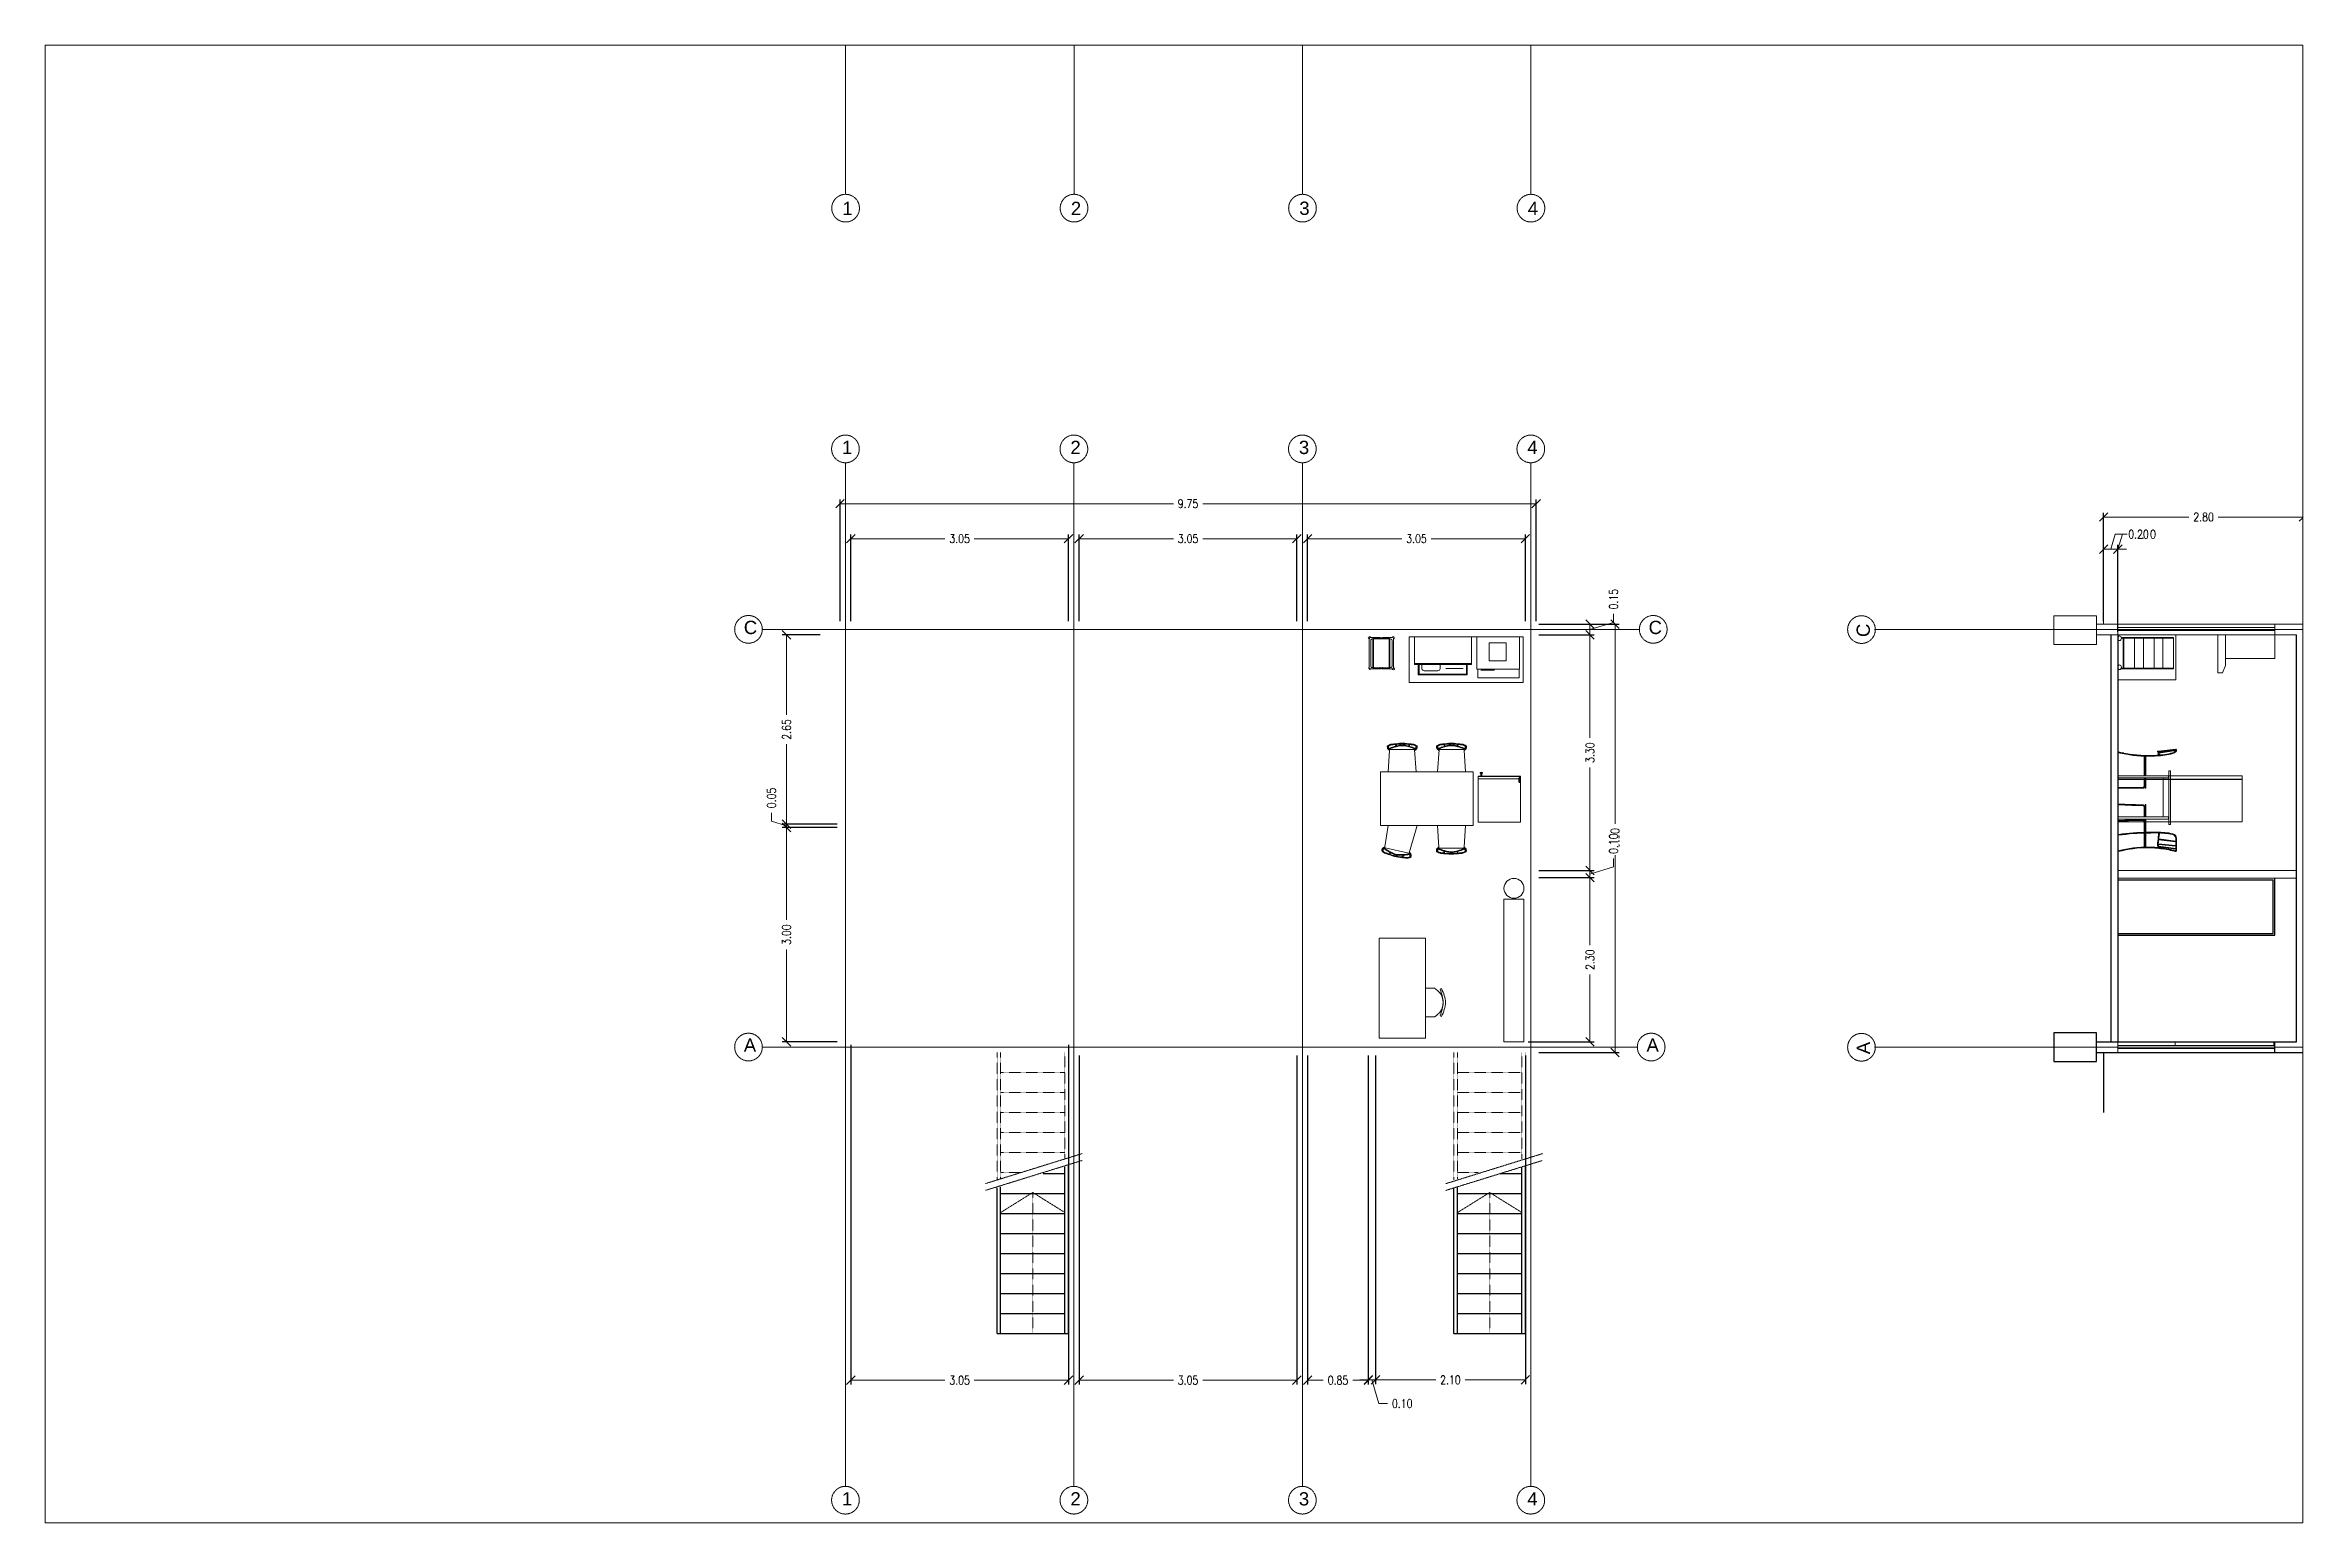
# Paper-space layout 'Layout1' of a CAD drawing. Header units: metres. Extents: x -29 to 604, y -13 to 401.
# The model-space entities are those that its viewports show. They can reach past a viewport. Long polylines and large blocks are cut down to what shows.
import ezdxf

# ---------------------------------------------------------------- set-up
doc = ezdxf.new("R2010")
doc.units = ezdxf.units.M
doc.linetypes.add('CENTER2', pattern=[1.125, 0.75, -0.125, 0.125, -0.125])
doc.linetypes.add('HIDDEN', pattern=[0.375, 0.25, -0.125])
for name, color, linetype, lineweight in [('A-ANNO-DIMS', 3, 'Continuous', 15), ('A-ANNO-SYMB', 6, 'Continuous', 18), ('A-ANNO-TEXT', 3, 'Continuous', 18), ('A-FLOR-OVHD', 4, 'HIDDEN', 18), ('A-FLOR-STRS', 4, 'Continuous', 25), ('A-SECT B-MCUT', 255, 'Continuous', 20)]:
    doc.layers.add(name, color=color, linetype=linetype, lineweight=lineweight)
doc.layers.add('A-DOOR-FULL', color=2, linetype='Continuous')
doc.layers.add('A-FURN', color=1, linetype='Continuous', lineweight=9, transparency=0.25)
doc.styles.add('E-ROMANS', font='romans.shx', dxfattribs={"width": 0.8})
doc.styles.get("Standard").update_dxf_attribs({"font": 'Arial.ttf'})
doc.dimstyles.new('E-0100_TICK_12', dxfattribs={"dimscale": 0.001, "dimtxt": 120, "dimasz": 120, "dimexe": 60, "dimexo": 40, "dimgap": 60, "dimtad": 0, "dimzin": 0, "dimdsep": 46, "dimtxsty": 'E-ROMANS', "dimblk": 'OBLIQUE', "dimcen": 60, "dimclrd": 256, "dimclre": 256, "dimclrt": 256, "dimadec": 0, "dimazin": 0, "dimtfac": 1, "dimtmove": 1, "dimatfit": 3, "dimldrblk": 'OPEN90', "dimfxl": 1, "dimtfill": 1, "dimtolj": 1, "dimtzin": 0, "dimlwd": -1, "dimarcsym": 0})
pattern_1 = [(0, (0, 0), (0, 6.985), [5.08, -1.905]), (90, (0, 0), (-6.985, 4e-16), [5.08, -1.905])]

psp = doc.layouts.get("Layout1")

msp = doc.modelspace()

# ---------------------------------------------------------------- texts
at = {"layer": 'A-ANNO-TEXT', "char_height": 0.18608}
for s, insert, attachment_point in [('{\\fArial|b0|i0|c0|p34;1}', (0.033, 11.729), 7), ('{\\fArial|b0|i0|c0|p34;2}', (3.233, 11.729), 7), ('{\\fArial|b0|i0|c0|p34;3}', (6.433, 11.729), 7), ('{\\fArial|b0|i0|c0|p34;4}', (9.633, 11.729), 7), ('{\\fArial|b0|i0|c0|p34;1}', (0.027, 8.568), 1), ('{\\fArial|b0|i0|c0|p34;2}', (3.227, 8.568), 1), ('{\\fArial|b0|i0|c0|p34;3}', (6.427, 8.568), 1), ('{\\fArial|b0|i0|c0|p34;4}', (9.627, 8.568), 1), ('{\\fArial|b0|i0|c0|p34;C}', (-1.348, 6.047), 1), ('{\\fArial|b0|i0|c0|p34;C}', (11.326, 6.047), 1), ('{\\fArial|b0|i0|c0|p34;A}', (-1.348, 0.197), 1), ('{\\fArial|b0|i0|c0|p34;A}', (11.296, 0.197), 1), ('{\\fArial|b0|i0|c0|p34;1}', (0.027, -6.157), 1), ('{\\fArial|b0|i0|c0|p34;2}', (3.227, -6.157), 1), ('{\\fArial|b0|i0|c0|p34;3}', (6.427, -6.157), 1), ('{\\fArial|b0|i0|c0|p34;4}', (9.627, -6.157), 1)]:
    msp.add_mtext(s, dxfattribs=dict(at, insert=insert, attachment_point=attachment_point))
at = {"layer": 'A-ANNO-TEXT', "char_height": 0.18608, "attachment_point": 5, "rotation": 90}
for s, insert in [('{\\fArial|b0|i0|c0|p34;C}', (14.334, 5.913)), ('{\\fArial|b0|i0|c0|p34;A}', (14.334, 0.063))]:
    msp.add_mtext(s, dxfattribs=dict(at, insert=insert))

# ---------------------------------------------------------------- blocks, each defined once
blk = doc.blocks.new('_Oblique')
at = {"color": 0, "linetype": 'ByBlock', "lineweight": -2}
blk.add_line((-0.5, -0.5), (0.5, 0.5), dxfattribs=at)
blk = doc.blocks.new('*D7')
at = {"layer": 'A-ANNO-DIMS', "lineweight": -2, "transparency": 16777216}
for p, q in [((17.7, 6.04), (17.7, 7.56)), ((20.5, 6.04), (20.5, 7.56))]:
    blk.add_line(p, q, dxfattribs=at)
at = {"layer": 'A-ANNO-DIMS', "transparency": 16777216}
for p, q in [((17.7, 7.5), (18.894, 7.5)), ((20.5, 7.5), (19.306, 7.5))]:
    blk.add_line(p, q, dxfattribs=at)
at = {"layer": 'A-ANNO-DIMS', "transparency": 16777216, "xscale": 0.12, "yscale": 0.12, "zscale": 0.12, "rotation": 180}
blk.add_blockref('_Oblique', (17.7, 7.5), dxfattribs=at)
at = {"layer": 'A-ANNO-DIMS', "transparency": 16777216, "xscale": 0.12, "yscale": 0.12, "zscale": 0.12}
blk.add_blockref('_Oblique', (20.5, 7.5), dxfattribs=at)
at = {"layer": 'A-ANNO-DIMS', "transparency": 16777216, "insert": (19.1, 7.5), "char_height": 0.12, "attachment_point": 5, "style": 'E-ROMANS', "bg_fill": 3, "box_fill_scale": 1.1, "bg_fill_color": 256, "bg_fill_true_color": 13158600, "bg_fill_transparency": 0}
blk.add_mtext('\\A1;2.80', dxfattribs=at)
blk = doc.blocks.new('_Open90')
at = {"color": 0, "linetype": 'ByBlock', "lineweight": -2}
for p, q in [((0, 0), (-1, 0)), ((-0.5, 0.5), (0, 0)), ((0, 0), (-0.5, -0.5))]:
    blk.add_line(p, q, dxfattribs=at)
blk = doc.blocks.new('*D9')
at = {"layer": 'A-ANNO-DIMS', "transparency": 16777216}
for p, q in [((17.9, 7.049), (17.78, 7.049)), ((17.9, 7.049), (17.963, 7.259)), ((17.9, 7.049), (18.02, 7.049)), ((17.963, 7.259), (18.083, 7.259))]:
    blk.add_line(p, q, dxfattribs=at)
at = {"layer": 'A-ANNO-DIMS', "lineweight": -2, "transparency": 16777216}
for p in [(17.9, 5.89), (17.9, 6.04)]:
    blk.add_line(p, (17.9, 7.109), dxfattribs=at)
at = {"layer": 'A-ANNO-DIMS', "transparency": 16777216, "xscale": 0.12, "yscale": 0.12, "zscale": 0.12}
blk.add_blockref('_Oblique', (17.9, 7.049), dxfattribs=at)
at = {"layer": 'A-ANNO-DIMS', "transparency": 16777216, "xscale": 0.12, "yscale": 0.12, "zscale": 0.12, "rotation": 180}
blk.add_blockref('_Oblique', (17.9, 7.049), dxfattribs=at)
at = {"layer": 'A-ANNO-DIMS', "transparency": 16777216, "insert": (18.289, 7.259), "char_height": 0.12, "attachment_point": 5, "style": 'E-ROMANS', "bg_fill": 3, "box_fill_scale": 1.1, "bg_fill_color": 256, "bg_fill_true_color": 13158600, "bg_fill_transparency": 0}
blk.add_mtext('\\A1;0.00', dxfattribs=at)
blk = doc.blocks.new('*D10')
at = {"layer": 'A-ANNO-DIMS', "lineweight": -2, "transparency": 16777216}
for p, q in [((17.7, 6.04), (17.7, 7.109)), ((17.9, 5.89), (17.9, 7.109))]:
    blk.add_line(p, q, dxfattribs=at)
at = {"layer": 'A-ANNO-DIMS', "transparency": 16777216}
for p, q in [((17.9, 7.049), (17.7, 7.049)), ((17.8, 7.049), (17.863, 7.259)), ((17.863, 7.259), (17.983, 7.259))]:
    blk.add_line(p, q, dxfattribs=at)
at = {"layer": 'A-ANNO-DIMS', "transparency": 16777216, "xscale": 0.12, "yscale": 0.12, "zscale": 0.12, "rotation": 180}
blk.add_blockref('_Oblique', (17.7, 7.049), dxfattribs=at)
at = {"layer": 'A-ANNO-DIMS', "transparency": 16777216, "insert": (18.189, 7.259), "char_height": 0.12, "attachment_point": 5, "style": 'E-ROMANS', "bg_fill": 3, "box_fill_scale": 1.1, "bg_fill_color": 256, "bg_fill_true_color": 13158600, "bg_fill_transparency": 0}
blk.add_mtext('\\A1;0.20', dxfattribs=at)
at = {"layer": 'A-ANNO-DIMS', "transparency": 16777216, "xscale": 0.12, "yscale": 0.12, "zscale": 0.12}
blk.add_blockref('_Oblique', (17.9, 7.049), dxfattribs=at)
blk = doc.blocks.new('*D14')
at = {"layer": 'A-ANNO-DIMS', "lineweight": -2, "transparency": 16777216}
for p, q in [((9.79, 6), (10.916, 6)), ((9.79, 0), (10.916, 0))]:
    blk.add_line(p, q, dxfattribs=at)
at = {"layer": 'A-ANNO-DIMS', "transparency": 16777216}
for p, q in [((10.856, 6), (10.856, 3.204)), ((10.856, 0), (10.856, 2.796))]:
    blk.add_line(p, q, dxfattribs=at)
at = {"layer": 'A-ANNO-DIMS', "transparency": 16777216, "xscale": 0.12, "yscale": 0.12, "zscale": 0.12}
for p, rotation in [((10.856, 6), 90), ((10.856, 0), 270)]:
    blk.add_blockref('_Oblique', p, dxfattribs=dict(at, rotation=rotation))
at = {"layer": 'A-ANNO-DIMS', "transparency": 16777216, "insert": (10.856, 3), "char_height": 0.12, "attachment_point": 5, "rotation": 90, "style": 'E-ROMANS', "bg_fill": 3, "box_fill_scale": 1.1, "bg_fill_color": 256, "bg_fill_true_color": 13158600, "bg_fill_transparency": 0}
blk.add_mtext('\\A1;6.00', dxfattribs=at)
blk = doc.blocks.new('*D15')
at = {"layer": 'A-ANNO-DIMS', "lineweight": -2, "transparency": 16777216}
for p, q in [((9.79, 2.45), (10.565, 2.45)), ((9.64, 0.15), (10.565, 0.15))]:
    blk.add_line(p, q, dxfattribs=at)
at = {"layer": 'A-ANNO-DIMS', "transparency": 16777216}
for p, q in [((10.505, 2.45), (10.505, 1.506)), ((10.505, 0.15), (10.505, 1.094))]:
    blk.add_line(p, q, dxfattribs=at)
at = {"layer": 'A-ANNO-DIMS', "transparency": 16777216, "xscale": 0.12, "yscale": 0.12, "zscale": 0.12}
for p, rotation in [((10.505, 2.45), 90), ((10.505, 0.15), 270)]:
    blk.add_blockref('_Oblique', p, dxfattribs=dict(at, rotation=rotation))
at = {"layer": 'A-ANNO-DIMS', "transparency": 16777216, "insert": (10.505, 1.3), "char_height": 0.12, "attachment_point": 5, "rotation": 90, "style": 'E-ROMANS', "bg_fill": 3, "box_fill_scale": 1.1, "bg_fill_color": 256, "bg_fill_true_color": 13158600, "bg_fill_transparency": 0}
blk.add_mtext('\\A1;2.30', dxfattribs=at)
blk = doc.blocks.new('*D16')
at = {"layer": 'A-ANNO-DIMS', "lineweight": -2, "transparency": 16777216}
for p, q in [((9.79, 5.85), (10.565, 5.85)), ((9.79, 2.55), (10.565, 2.55))]:
    blk.add_line(p, q, dxfattribs=at)
at = {"layer": 'A-ANNO-DIMS', "transparency": 16777216}
for p, q in [((10.505, 5.85), (10.505, 4.406)), ((10.505, 2.55), (10.505, 3.994))]:
    blk.add_line(p, q, dxfattribs=at)
at = {"layer": 'A-ANNO-DIMS', "transparency": 16777216, "xscale": 0.12, "yscale": 0.12, "zscale": 0.12}
for p, rotation in [((10.505, 5.85), 90), ((10.505, 2.55), 270)]:
    blk.add_blockref('_Oblique', p, dxfattribs=dict(at, rotation=rotation))
at = {"layer": 'A-ANNO-DIMS', "transparency": 16777216, "insert": (10.505, 4.2), "char_height": 0.12, "attachment_point": 5, "rotation": 90, "style": 'E-ROMANS', "bg_fill": 3, "box_fill_scale": 1.1, "bg_fill_color": 256, "bg_fill_true_color": 13158600, "bg_fill_transparency": 0}
blk.add_mtext('\\A1;3.30', dxfattribs=at)
blk = doc.blocks.new('*D17')
at = {"layer": 'A-ANNO-DIMS', "lineweight": -2, "transparency": 16777216}
for p, q in [((9.79, 2.55), (10.565, 2.55)), ((9.79, 2.45), (10.565, 2.45))]:
    blk.add_line(p, q, dxfattribs=at)
at = {"layer": 'A-ANNO-DIMS', "transparency": 16777216}
for p, q in [((10.505, 2.55), (10.505, 2.67)), ((10.505, 2.5), (10.835, 2.599)), ((10.505, 2.55), (10.505, 2.45)), ((10.505, 2.55), (10.505, 2.45)), ((10.835, 2.599), (10.835, 2.719)), ((10.505, 2.45), (10.505, 2.33))]:
    blk.add_line(p, q, dxfattribs=at)
at = {"layer": 'A-ANNO-DIMS', "transparency": 16777216, "xscale": 0.12, "yscale": 0.12, "zscale": 0.12}
for p, rotation in [((10.505, 2.55), 270), ((10.505, 2.45), 90)]:
    blk.add_blockref('_Oblique', p, dxfattribs=dict(at, rotation=rotation))
at = {"layer": 'A-ANNO-DIMS', "transparency": 16777216, "insert": (10.835, 2.925), "char_height": 0.12, "attachment_point": 5, "rotation": 90, "style": 'E-ROMANS', "bg_fill": 3, "box_fill_scale": 1.1, "bg_fill_color": 256, "bg_fill_true_color": 13158600, "bg_fill_transparency": 0}
blk.add_mtext('\\A1;0.10', dxfattribs=at)
blk = doc.blocks.new('*D18')
at = {"layer": 'A-ANNO-DIMS', "transparency": 16777216}
for p, q in [((10.505, 5.925), (10.835, 6.024)), ((10.835, 6.024), (10.835, 6.144)), ((10.505, 6), (10.505, 5.85))]:
    blk.add_line(p, q, dxfattribs=at)
at = {"layer": 'A-ANNO-DIMS', "lineweight": -2, "transparency": 16777216}
for p, q in [((9.79, 6), (10.565, 6)), ((9.79, 5.85), (10.565, 5.85))]:
    blk.add_line(p, q, dxfattribs=at)
at = {"layer": 'A-ANNO-DIMS', "transparency": 16777216, "xscale": 0.12, "yscale": 0.12, "zscale": 0.12}
for p, rotation in [((10.505, 6), 90), ((10.505, 5.85), 270)]:
    blk.add_blockref('_Oblique', p, dxfattribs=dict(at, rotation=rotation))
at = {"layer": 'A-ANNO-DIMS', "transparency": 16777216, "insert": (10.835, 6.35), "char_height": 0.12, "attachment_point": 5, "rotation": 90, "style": 'E-ROMANS', "bg_fill": 3, "box_fill_scale": 1.1, "bg_fill_color": 256, "bg_fill_true_color": 13158600, "bg_fill_transparency": 0}
blk.add_mtext('\\A1;0.15', dxfattribs=at)
blk = doc.blocks.new('*D19')
at = {"layer": 'A-ANNO-DIMS', "lineweight": -2, "transparency": 16777216}
for p, q in [((0.15, 6.04), (0.15, 7.257)), ((3.2, 6.04), (3.2, 7.257))]:
    blk.add_line(p, q, dxfattribs=at)
at = {"layer": 'A-ANNO-DIMS', "transparency": 16777216}
for p, q in [((0.15, 7.197), (1.469, 7.197)), ((3.2, 7.197), (1.881, 7.197))]:
    blk.add_line(p, q, dxfattribs=at)
at = {"layer": 'A-ANNO-DIMS', "transparency": 16777216, "xscale": 0.12, "yscale": 0.12, "zscale": 0.12, "rotation": 180}
blk.add_blockref('_Oblique', (0.15, 7.197), dxfattribs=at)
at = {"layer": 'A-ANNO-DIMS', "transparency": 16777216, "xscale": 0.12, "yscale": 0.12, "zscale": 0.12}
blk.add_blockref('_Oblique', (3.2, 7.197), dxfattribs=at)
at = {"layer": 'A-ANNO-DIMS', "transparency": 16777216, "insert": (1.675, 7.197), "char_height": 0.12, "attachment_point": 5, "style": 'E-ROMANS', "bg_fill": 3, "box_fill_scale": 1.1, "bg_fill_color": 256, "bg_fill_true_color": 13158600, "bg_fill_transparency": 0}
blk.add_mtext('\\A1;3.05', dxfattribs=at)
blk = doc.blocks.new('*D20')
at = {"layer": 'A-ANNO-DIMS', "lineweight": -2, "transparency": 16777216}
for p, q in [((0, 6.04), (0, 7.747)), ((9.75, 6.04), (9.75, 7.747))]:
    blk.add_line(p, q, dxfattribs=at)
at = {"layer": 'A-ANNO-DIMS', "transparency": 16777216}
for p, q in [((0, 7.687), (4.669, 7.687)), ((9.75, 7.687), (5.081, 7.687))]:
    blk.add_line(p, q, dxfattribs=at)
at = {"layer": 'A-ANNO-DIMS', "transparency": 16777216, "xscale": 0.12, "yscale": 0.12, "zscale": 0.12, "rotation": 180}
blk.add_blockref('_Oblique', (0, 7.687), dxfattribs=at)
at = {"layer": 'A-ANNO-DIMS', "transparency": 16777216, "xscale": 0.12, "yscale": 0.12, "zscale": 0.12}
blk.add_blockref('_Oblique', (9.75, 7.687), dxfattribs=at)
at = {"layer": 'A-ANNO-DIMS', "transparency": 16777216, "insert": (4.875, 7.687), "char_height": 0.12, "attachment_point": 5, "style": 'E-ROMANS', "bg_fill": 3, "box_fill_scale": 1.1, "bg_fill_color": 256, "bg_fill_true_color": 13158600, "bg_fill_transparency": 0}
blk.add_mtext('\\A1;9.75', dxfattribs=at)
blk = doc.blocks.new('*D21')
at = {"layer": 'A-ANNO-DIMS', "lineweight": -2, "transparency": 16777216}
for p, q in [((3.35, 6.04), (3.35, 7.257)), ((6.4, 6.04), (6.4, 7.257))]:
    blk.add_line(p, q, dxfattribs=at)
at = {"layer": 'A-ANNO-DIMS', "transparency": 16777216}
for p, q in [((3.35, 7.197), (4.669, 7.197)), ((6.4, 7.197), (5.081, 7.197))]:
    blk.add_line(p, q, dxfattribs=at)
at = {"layer": 'A-ANNO-DIMS', "transparency": 16777216, "xscale": 0.12, "yscale": 0.12, "zscale": 0.12, "rotation": 180}
blk.add_blockref('_Oblique', (3.35, 7.197), dxfattribs=at)
at = {"layer": 'A-ANNO-DIMS', "transparency": 16777216, "xscale": 0.12, "yscale": 0.12, "zscale": 0.12}
blk.add_blockref('_Oblique', (6.4, 7.197), dxfattribs=at)
at = {"layer": 'A-ANNO-DIMS', "transparency": 16777216, "insert": (4.875, 7.197), "char_height": 0.12, "attachment_point": 5, "style": 'E-ROMANS', "bg_fill": 3, "box_fill_scale": 1.1, "bg_fill_color": 256, "bg_fill_true_color": 13158600, "bg_fill_transparency": 0}
blk.add_mtext('\\A1;3.05', dxfattribs=at)
blk = doc.blocks.new('*D22')
at = {"layer": 'A-ANNO-DIMS', "lineweight": -2, "transparency": 16777216}
for p, q in [((6.55, 6.04), (6.55, 7.257)), ((9.6, 6.04), (9.6, 7.257))]:
    blk.add_line(p, q, dxfattribs=at)
at = {"layer": 'A-ANNO-DIMS', "transparency": 16777216}
for p, q in [((6.55, 7.197), (7.869, 7.197)), ((9.6, 7.197), (8.281, 7.197))]:
    blk.add_line(p, q, dxfattribs=at)
at = {"layer": 'A-ANNO-DIMS', "transparency": 16777216, "xscale": 0.12, "yscale": 0.12, "zscale": 0.12, "rotation": 180}
blk.add_blockref('_Oblique', (6.55, 7.197), dxfattribs=at)
at = {"layer": 'A-ANNO-DIMS', "transparency": 16777216, "xscale": 0.12, "yscale": 0.12, "zscale": 0.12}
blk.add_blockref('_Oblique', (9.6, 7.197), dxfattribs=at)
at = {"layer": 'A-ANNO-DIMS', "transparency": 16777216, "insert": (8.075, 7.197), "char_height": 0.12, "attachment_point": 5, "style": 'E-ROMANS', "bg_fill": 3, "box_fill_scale": 1.1, "bg_fill_color": 256, "bg_fill_true_color": 13158600, "bg_fill_transparency": 0}
blk.add_mtext('\\A1;3.05', dxfattribs=at)
blk = doc.blocks.new('*D23')
at = {"layer": 'A-ANNO-DIMS', "lineweight": -2, "transparency": 16777216}
for p, q in [((7.5, -0.04), (7.5, -4.645)), ((9.6, -0.04), (9.6, -4.645))]:
    blk.add_line(p, q, dxfattribs=at)
at = {"layer": 'A-ANNO-DIMS', "transparency": 16777216}
for p, q in [((7.5, -4.585), (8.344, -4.585)), ((9.6, -4.585), (8.756, -4.585))]:
    blk.add_line(p, q, dxfattribs=at)
at = {"layer": 'A-ANNO-DIMS', "transparency": 16777216, "xscale": 0.12, "yscale": 0.12, "zscale": 0.12, "rotation": 180}
blk.add_blockref('_Oblique', (7.5, -4.585), dxfattribs=at)
at = {"layer": 'A-ANNO-DIMS', "transparency": 16777216, "xscale": 0.12, "yscale": 0.12, "zscale": 0.12}
blk.add_blockref('_Oblique', (9.6, -4.585), dxfattribs=at)
at = {"layer": 'A-ANNO-DIMS', "transparency": 16777216, "insert": (8.55, -4.585), "char_height": 0.12, "attachment_point": 5, "style": 'E-ROMANS', "bg_fill": 3, "box_fill_scale": 1.1, "bg_fill_color": 256, "bg_fill_true_color": 13158600, "bg_fill_transparency": 0}
blk.add_mtext('\\A1;2.10', dxfattribs=at)
blk = doc.blocks.new('*D24')
at = {"layer": 'A-ANNO-DIMS', "lineweight": -2, "transparency": 16777216}
for p, q in [((7.4, -0.04), (7.4, -4.645)), ((7.5, -0.04), (7.5, -4.645))]:
    blk.add_line(p, q, dxfattribs=at)
at = {"layer": 'A-ANNO-DIMS', "transparency": 16777216}
for p, q in [((7.4, -4.585), (7.28, -4.585)), ((7.5, -4.585), (7.4, -4.585)), ((7.5, -4.585), (7.4, -4.585)), ((7.45, -4.585), (7.549, -4.915)), ((7.5, -4.585), (7.62, -4.585)), ((7.549, -4.915), (7.669, -4.915))]:
    blk.add_line(p, q, dxfattribs=at)
at = {"layer": 'A-ANNO-DIMS', "transparency": 16777216, "xscale": 0.12, "yscale": 0.12, "zscale": 0.12}
blk.add_blockref('_Oblique', (7.4, -4.585), dxfattribs=at)
at = {"layer": 'A-ANNO-DIMS', "transparency": 16777216, "xscale": 0.12, "yscale": 0.12, "zscale": 0.12, "rotation": 180}
blk.add_blockref('_Oblique', (7.5, -4.585), dxfattribs=at)
at = {"layer": 'A-ANNO-DIMS', "transparency": 16777216, "insert": (7.875, -4.915), "char_height": 0.12, "attachment_point": 5, "style": 'E-ROMANS', "bg_fill": 3, "box_fill_scale": 1.1, "bg_fill_color": 256, "bg_fill_true_color": 13158600, "bg_fill_transparency": 0}
blk.add_mtext('\\A1;0.10', dxfattribs=at)
blk = doc.blocks.new('*D25')
at = {"layer": 'A-ANNO-DIMS', "lineweight": -2, "transparency": 16777216}
for p, q in [((6.55, -0.04), (6.55, -4.649)), ((7.4, -0.04), (7.4, -4.649))]:
    blk.add_line(p, q, dxfattribs=at)
at = {"layer": 'A-ANNO-DIMS', "transparency": 16777216}
for p, q in [((6.55, -4.589), (6.769, -4.589)), ((7.4, -4.589), (7.181, -4.589))]:
    blk.add_line(p, q, dxfattribs=at)
at = {"layer": 'A-ANNO-DIMS', "transparency": 16777216, "xscale": 0.12, "yscale": 0.12, "zscale": 0.12, "rotation": 180}
blk.add_blockref('_Oblique', (6.55, -4.589), dxfattribs=at)
at = {"layer": 'A-ANNO-DIMS', "transparency": 16777216, "xscale": 0.12, "yscale": 0.12, "zscale": 0.12}
blk.add_blockref('_Oblique', (7.4, -4.589), dxfattribs=at)
at = {"layer": 'A-ANNO-DIMS', "transparency": 16777216, "insert": (6.975, -4.589), "char_height": 0.12, "attachment_point": 5, "style": 'E-ROMANS', "bg_fill": 3, "box_fill_scale": 1.1, "bg_fill_color": 256, "bg_fill_true_color": 13158600, "bg_fill_transparency": 0}
blk.add_mtext('\\A1;0.85', dxfattribs=at)
blk = doc.blocks.new('*D26')
at = {"layer": 'A-ANNO-DIMS', "lineweight": -2, "transparency": 16777216}
for p, q in [((3.35, -0.04), (3.35, -4.649)), ((6.4, -0.04), (6.4, -4.649))]:
    blk.add_line(p, q, dxfattribs=at)
at = {"layer": 'A-ANNO-DIMS', "transparency": 16777216}
for p, q in [((3.35, -4.589), (4.669, -4.589)), ((6.4, -4.589), (5.081, -4.589))]:
    blk.add_line(p, q, dxfattribs=at)
at = {"layer": 'A-ANNO-DIMS', "transparency": 16777216, "xscale": 0.12, "yscale": 0.12, "zscale": 0.12, "rotation": 180}
blk.add_blockref('_Oblique', (3.35, -4.589), dxfattribs=at)
at = {"layer": 'A-ANNO-DIMS', "transparency": 16777216, "xscale": 0.12, "yscale": 0.12, "zscale": 0.12}
blk.add_blockref('_Oblique', (6.4, -4.589), dxfattribs=at)
at = {"layer": 'A-ANNO-DIMS', "transparency": 16777216, "insert": (4.875, -4.589), "char_height": 0.12, "attachment_point": 5, "style": 'E-ROMANS', "bg_fill": 3, "box_fill_scale": 1.1, "bg_fill_color": 256, "bg_fill_true_color": 13158600, "bg_fill_transparency": 0}
blk.add_mtext('\\A1;3.05', dxfattribs=at)
blk = doc.blocks.new('*D27')
at = {"layer": 'A-ANNO-DIMS', "lineweight": -2, "transparency": 16777216}
for p, q in [((0.15, 0.11), (0.15, -4.649)), ((3.2, 0.11), (3.2, -4.649))]:
    blk.add_line(p, q, dxfattribs=at)
at = {"layer": 'A-ANNO-DIMS', "transparency": 16777216}
for p, q in [((0.15, -4.589), (1.469, -4.589)), ((3.2, -4.589), (1.881, -4.589))]:
    blk.add_line(p, q, dxfattribs=at)
at = {"layer": 'A-ANNO-DIMS', "transparency": 16777216, "xscale": 0.12, "yscale": 0.12, "zscale": 0.12, "rotation": 180}
blk.add_blockref('_Oblique', (0.15, -4.589), dxfattribs=at)
at = {"layer": 'A-ANNO-DIMS', "transparency": 16777216, "xscale": 0.12, "yscale": 0.12, "zscale": 0.12}
blk.add_blockref('_Oblique', (3.2, -4.589), dxfattribs=at)
at = {"layer": 'A-ANNO-DIMS', "transparency": 16777216, "insert": (1.675, -4.589), "char_height": 0.12, "attachment_point": 5, "style": 'E-ROMANS', "bg_fill": 3, "box_fill_scale": 1.1, "bg_fill_color": 256, "bg_fill_true_color": 13158600, "bg_fill_transparency": 0}
blk.add_mtext('\\A1;3.05', dxfattribs=at)
blk = doc.blocks.new('*D28')
at = {"layer": 'A-ANNO-DIMS', "lineweight": -2, "transparency": 16777216}
for p, q in [((-0.277, 5.85), (-0.81, 5.85)), ((-0.277, 3.2), (-0.81, 3.2))]:
    blk.add_line(p, q, dxfattribs=at)
at = {"layer": 'A-ANNO-DIMS', "transparency": 16777216}
for p, q in [((-0.75, 5.85), (-0.75, 4.731)), ((-0.75, 3.2), (-0.75, 4.319))]:
    blk.add_line(p, q, dxfattribs=at)
at = {"layer": 'A-ANNO-DIMS', "transparency": 16777216, "xscale": 0.12, "yscale": 0.12, "zscale": 0.12}
for p, rotation in [((-0.75, 5.85), 90), ((-0.75, 3.2), 270)]:
    blk.add_blockref('_Oblique', p, dxfattribs=dict(at, rotation=rotation))
at = {"layer": 'A-ANNO-DIMS', "transparency": 16777216, "insert": (-0.75, 4.525), "char_height": 0.12, "attachment_point": 5, "rotation": 90, "style": 'E-ROMANS', "bg_fill": 3, "box_fill_scale": 1.1, "bg_fill_color": 256, "bg_fill_true_color": 13158600, "bg_fill_transparency": 0}
blk.add_mtext('\\A1;2.65', dxfattribs=at)
blk = doc.blocks.new('*D29')
at = {"layer": 'A-ANNO-DIMS', "transparency": 16777216}
for p, q in [((-0.96, 3.239), (-0.96, 3.359)), ((-0.75, 3.176), (-0.96, 3.239)), ((-0.75, 3.2), (-0.75, 3.32)), ((-0.75, 3.153), (-0.75, 3.2)), ((-0.75, 3.153), (-0.75, 3.2)), ((-0.75, 3.153), (-0.75, 3.033))]:
    blk.add_line(p, q, dxfattribs=at)
at = {"layer": 'A-ANNO-DIMS', "lineweight": -2, "transparency": 16777216}
for p, q in [((-0.04, 3.2), (-0.81, 3.2)), ((-0.04, 3.153), (-0.81, 3.153))]:
    blk.add_line(p, q, dxfattribs=at)
at = {"layer": 'A-ANNO-DIMS', "transparency": 16777216, "xscale": 0.12, "yscale": 0.12, "zscale": 0.12, "rotation": 90}
blk.add_blockref('_Oblique', (-0.75, 3.153), dxfattribs=at)
at = {"layer": 'A-ANNO-DIMS', "transparency": 16777216, "insert": (-0.96, 3.566), "char_height": 0.12, "attachment_point": 5, "rotation": 90, "style": 'E-ROMANS', "bg_fill": 3, "box_fill_scale": 1.1, "bg_fill_color": 256, "bg_fill_true_color": 13158600, "bg_fill_transparency": 0}
blk.add_mtext('\\A1;0.05', dxfattribs=at)
at = {"layer": 'A-ANNO-DIMS', "transparency": 16777216, "xscale": 0.12, "yscale": 0.12, "zscale": 0.12, "rotation": 270}
blk.add_blockref('_Oblique', (-0.75, 3.2), dxfattribs=at)
blk = doc.blocks.new('*D30')
at = {"layer": 'A-ANNO-DIMS', "lineweight": -2, "transparency": 16777216}
for p, q in [((-0.04, 3.153), (-0.81, 3.153)), ((-0.04, 0.15), (-0.81, 0.15))]:
    blk.add_line(p, q, dxfattribs=at)
at = {"layer": 'A-ANNO-DIMS', "transparency": 16777216}
for p, q in [((-0.75, 3.153), (-0.75, 1.858)), ((-0.75, 0.15), (-0.75, 1.445))]:
    blk.add_line(p, q, dxfattribs=at)
at = {"layer": 'A-ANNO-DIMS', "transparency": 16777216, "xscale": 0.12, "yscale": 0.12, "zscale": 0.12}
for p, rotation in [((-0.75, 3.153), 90), ((-0.75, 0.15), 270)]:
    blk.add_blockref('_Oblique', p, dxfattribs=dict(at, rotation=rotation))
at = {"layer": 'A-ANNO-DIMS', "transparency": 16777216, "insert": (-0.75, 1.651), "char_height": 0.12, "attachment_point": 5, "rotation": 90, "style": 'E-ROMANS', "bg_fill": 3, "box_fill_scale": 1.1, "bg_fill_color": 256, "bg_fill_true_color": 13158600, "bg_fill_transparency": 0}
blk.add_mtext('\\A1;3.00', dxfattribs=at)
blk = doc.blocks.new('WMF4')
at = {"layer": 'A-FURN', "lineweight": 0}
for points in [[(0.5, -0.03), (0.49, -0.04), (0.5, -0.03), (0.52, -0.02), (0.5, -0.03), (0.5, -0.03)], [(0.5, -0.03), (0.49, -0.04)], [(0.49, -0.04), (0.5, -0.03)], [(0.5, -0.03), (0.49, -0.04)], [(0.49, -0.04), (0.49, -0.07)], [(0.49, -0.08), (0.49, -0.07), (0.49, -0.04), (0.49, -0.07)], [(0.49, -0.07), (0.49, -0.04)], [(0.49, -0.04), (0.49, -0.07)], [(0.49, -0.04), (0.52, -0.04), (0.52, -0.07)], [(0.49, -0.07), (0.49, -0.08)], [(0.49, -0.08), (0.49, -0.07)], [(0.49, -0.07), (0.5, -0.08), (0.49, -0.08)], [(0.52, -0.07), (0.49, -0.07)], [(0.49, -0.07), (0.49, -0.07)], [(0.49, -0.07), (0.64, -1.48), (0.63, -1.48), (0.49, -0.07), (0.49, -0.07)], [(0.49, -0.08), (0.52, -0.08)], [(0.49, -0.08), (0.52, -0.08), (0.49, -0.08), (0.49, -0.08)], [(0.52, -0.08), (0.49, -0.08)], [(0.52, -0.02), (0.5, -0.03)], [(0.5, -0.03), (0.52, -0.02)], [(0.52, -0.02), (0.5, -0.03)], [(0.5, -0.03), (0.54, -0.03), (0.52, -0.04)], [(0.5, -0.08), (0.52, -0.08)], [(0.52, -0.08), (0.5, -0.08)], [(0.66, -1.47), (0.5, -0.08)], [(0.52, -0.02), (0.56, -0.02), (0.54, -0.03)], [(0.52, -0.04), (0.53, -0.04), (0.53, -0.07)], [(0.72, -1.46), (0.52, -0.06)], [(0.52, -0.07), (0.53, -0.07), (0.54, -0.08)], [(0.52, -0.08), (0.52, -0.08)], [(0.54, -0.03), (0.53, -0.04)], [(0.54, -0.03), (0.55, -0.03), (0.53, -0.04)], [(0.53, -0.04), (0.53, -0.07)], [(0.53, -0.04), (0.54, -0.04), (0.54, -0.07)], [(0.53, -0.07), (0.55, -0.08), (0.54, -0.08)], [(0.53, -0.07), (0.54, -0.07), (0.55, -0.08)], [(0.73, -1.45), (0.53, -0.07)], [(0.56, -0.02), (0.57, -0.02), (0.54, -0.03)], [(0.55, -0.03), (0.54, -0.04)], [(0.54, -0.04), (0.55, -0.04), (0.55, -0.07)], [(0.54, -0.07), (0.55, -0.07), (0.56, -0.08), (0.55, -0.08)], [(0.54, -0.08), (0.56, -0.08)], [(0.68, -1.45), (0.54, -0.19)], [(0.57, -0.02), (0.55, -0.03)], [(0.57, -0.02), (0.58, -0.02), (0.55, -0.03)], [(0.55, -0.03), (0.56, -0.03), (0.55, -0.04)], [(0.56, -0.03), (0.57, -0.03), (0.55, -0.04)], [(0.55, -0.04), (0.55, -0.07)], [(0.55, -0.04), (0.56, -0.04), (0.56, -0.07)], [(0.55, -0.07), (0.57, -0.08), (0.56, -0.08)], [(0.55, -0.07), (0.56, -0.07), (0.58, -0.08), (0.57, -0.08)], [(0.55, -0.08), (0.57, -0.08), (0.56, -0.08)], [(0.55, -0.08), (0.57, -0.08)], [(0.74, -1.43), (0.55, -0.08)], [(0.58, -0.02), (0.56, -0.03)], [(0.57, -0.03), (0.58, -0.03), (0.56, -0.04)], [(0.56, -0.04), (0.58, -0.04), (0.58, -0.07)], [(0.56, -0.07), (0.58, -0.07), (0.59, -0.08), (0.58, -0.08)], [(0.56, -0.08), (0.58, -0.08), (0.57, -0.08)], [(0.58, -0.02), (0.59, -0.02), (0.57, -0.03)], [(0.57, -0.08), (0.59, -0.08), (0.58, -0.08)], [(0.77, -1.42), (0.57, -0.08)], [(0.59, -0.02), (0.6, -0.02), (0.58, -0.03)], [(0.58, -0.03), (0.59, -0.03), (0.58, -0.04)], [(0.59, -0.05), (0.58, -0.04)], [(0.58, -0.07), (0.59, -0.07), (0.6, -0.08)], [(0.58, -0.08), (0.6, -0.08), (0.59, -0.08)], [(0.6, -0.02), (0.61, -0.02), (0.59, -0.03)], [(0.59, -0.03), (0.61, -0.04), (0.59, -0.05)], [(0.59, -0.07), (0.59, -0.05)], [(0.59, -0.05), (0.62, -0.07), (0.62, -0.09)], [(0.59, -0.07), (0.62, -0.09), (0.63, -0.1)], [(0.59, -0.08), (0.6, -0.08)], [(0.77, -1.42), (0.59, -0.08)], [(0.77, -1.42), (0.59, -0.08)], [(0.79, -1.41), (0.59, -0.08)], [(0.79, -1.41), (0.59, -0.08)], [(0.6, -0.08), (0.63, -0.1)], [(0.61, -0.02), (0.63, -0.03), (0.61, -0.04)], [(0.61, -0.04), (0.63, -0.06), (0.62, -0.07)], [(0.69, -1.45), (0.61, -0.66)], [(0.69, -1.45), (0.61, -0.66)], [(0.62, -0.07), (0.65, -0.1), (0.64, -0.12)], [(0.62, -0.09), (0.64, -0.12), (0.65, -0.13)], [(0.64, -0.04), (0.63, -0.03)], [(0.63, -0.03), (0.65, -0.05), (0.63, -0.06)], [(0.63, -0.06), (0.67, -0.08), (0.65, -0.1)], [(0.63, -0.1), (0.65, -0.13)], [(0.64, -1.48), (0.63, -1.49)], [(0.63, -1.48), (0.64, -1.48)], [(0.63, -1.48), (0.64, -1.48)], [(0.63, -1.49), (0.64, -1.51)], [(0.64, -1.51), (0.63, -1.49)], [(0.63, -1.49), (0.64, -1.49), (0.65, -1.51), (0.64, -1.51)], [(0.64, -0.04), (0.67, -0.07), (0.65, -0.05)], [(0.64, -0.12), (0.68, -0.16), (0.68, -0.17)], [(0.66, -1.47), (0.66, -1.46), (0.64, -1.48)], [(0.66, -1.47), (0.64, -1.48)], [(0.64, -1.48), (0.66, -1.47), (0.65, -1.48)], [(0.64, -1.48), (0.64, -1.49)], [(0.64, -1.49), (0.65, -1.48), (0.66, -1.5)], [(0.64, -1.51), (0.66, -1.52)], [(0.66, -1.52), (0.64, -1.51)], [(0.65, -0.05), (0.68, -0.08), (0.67, -0.08)], [(0.65, -0.1), (0.69, -0.15), (0.68, -0.16)], [(0.65, -0.13), (0.68, -0.17)], [(0.65, -1.48), (0.67, -1.48), (0.68, -1.49)], [(0.65, -1.51), (0.66, -1.5), (0.68, -1.51), (0.67, -1.52)], [(0.65, -1.51), (0.67, -1.52), (0.66, -1.52)], [(0.66, -1.46), (0.68, -1.46), (0.66, -1.47)], [(0.66, -1.47), (0.68, -1.46), (0.67, -1.48)], [(0.66, -1.5), (0.68, -1.49), (0.7, -1.5), (0.68, -1.51)], [(0.69, -1.52), (0.68, -1.52), (0.66, -1.52)], [(0.68, -1.52), (0.66, -1.52)], [(0.67, -0.07), (0.7, -0.09), (0.68, -0.08)], [(0.67, -0.08), (0.7, -0.13), (0.69, -0.15)], [(0.67, -1.48), (0.72, -1.46), (0.73, -1.48)], [(0.67, -1.52), (0.69, -1.51), (0.68, -1.52)], [(0.68, -0.08), (0.72, -0.13), (0.7, -0.13)], [(0.68, -0.16), (0.71, -0.21), (0.72, -0.21)], [(0.68, -0.17), (0.72, -0.21)], [(0.72, -1.44), (0.68, -1.46)], [(0.69, -1.45), (0.68, -1.46), (0.69, -1.45), (0.69, -1.45)], [(0.68, -1.49), (0.73, -1.48), (0.75, -1.48)], [(0.68, -1.51), (0.7, -1.51), (0.69, -1.51)], [(0.68, -1.52), (0.68, -1.52)], [(0.69, -0.15), (0.72, -0.2), (0.71, -0.21)], [(0.72, -1.44), (0.69, -1.45)], [(0.69, -1.52), (0.7, -1.51)], [(0.69, -1.52), (0.69, -1.51)], [(0.7, -0.09), (0.73, -0.13), (0.72, -0.13)], [(0.7, -0.13), (0.74, -0.19), (0.72, -0.2)], [(0.78, -1.41), (0.7, -0.89)], [(0.7, -1.5), (0.75, -1.48), (0.77, -1.48)], [(0.7, -1.51), (0.71, -1.5)], [(0.7, -1.5), (0.72, -1.5), (0.7, -1.51)], [(0.7, -1.51), (0.72, -1.51)], [(0.74, -0.26), (0.71, -0.21)], [(0.72, -0.13), (0.76, -0.18), (0.74, -0.19)], [(0.72, -0.2), (0.76, -0.25), (0.74, -0.26)], [(0.72, -0.21), (0.74, -0.26)], [(0.72, -1.46), (0.77, -1.45), (0.77, -1.47)], [(0.72, -1.46), (0.72, -1.46)], [(0.72, -1.51), (0.79, -1.48)], [(0.72, -1.5), (0.77, -1.48)], [(0.72, -1.51), (0.73, -1.49)], [(0.73, -0.13), (0.77, -0.19), (0.76, -0.18)], [(0.73, -1.44), (0.77, -1.42), (0.77, -1.45)], [(0.73, -1.48), (0.77, -1.47), (0.79, -1.48)], [(0.74, -0.19), (0.77, -0.24), (0.76, -0.25)], [(0.74, -0.26), (0.77, -0.32)], [(0.75, -1.48), (0.79, -1.48), (0.81, -1.47)], [(0.76, -0.18), (0.79, -0.24), (0.77, -0.24)], [(0.76, -0.25), (0.77, -0.32), (0.77, -0.32)], [(0.76, -1.42), (0.78, -1.41), (0.77, -1.42)], [(0.77, -0.19), (0.79, -0.24)], [(0.77, -0.24), (0.79, -0.31), (0.77, -0.32)], [(0.77, -0.32), (0.8, -0.48)], [(0.77, -0.32), (0.82, -0.48), (0.8, -0.48)], [(0.77, -1.42), (0.81, -1.41), (0.81, -1.43)], [(0.77, -1.45), (0.81, -1.43), (0.82, -1.46)], [(0.77, -1.47), (0.82, -1.46), (0.83, -1.47)], [(0.77, -1.48), (0.81, -1.47)], [(0.78, -1.41), (0.83, -1.4), (0.81, -1.41)], [(0.79, -0.24), (0.81, -0.3), (0.79, -0.31)], [(0.79, -0.24), (0.82, -0.3), (0.81, -0.3)], [(0.79, -0.31), (0.84, -0.47), (0.82, -0.48)], [(0.83, -1.47), (0.79, -1.48)], [(0.79, -1.48), (0.83, -1.48)], [(0.79, -1.48), (0.79, -1.48)], [(0.8, -0.48), (0.84, -0.63)], [(0.8, -0.48), (0.84, -0.63)], [(0.81, -0.3), (0.86, -0.47), (0.84, -0.47)], [(0.81, -1.41), (0.86, -1.4), (0.85, -1.42)], [(0.81, -1.43), (0.85, -1.42), (0.86, -1.45)], [(0.81, -1.47), (0.84, -1.47)], [(0.82, -0.3), (0.87, -0.47), (0.86, -0.47)], [(0.82, -0.48), (0.86, -0.63), (0.84, -0.63)], [(0.82, -1.46), (0.86, -1.45), (0.88, -1.46)], [(0.83, -1.4), (0.88, -1.39), (0.86, -1.4)], [(0.83, -1.47), (0.88, -1.46)], [(0.83, -1.48), (0.87, -1.47)], [(0.83, -1.48), (0.84, -1.47)], [(0.84, -0.47), (0.88, -0.63), (0.86, -0.63)], [(0.84, -0.63), (0.88, -0.79)], [(0.84, -0.63), (0.88, -0.79)], [(0.85, -1.42), (0.89, -1.42), (0.9, -1.44)], [(0.86, -0.47), (0.9, -0.63), (0.88, -0.63)], [(0.86, -0.63), (0.89, -0.79), (0.88, -0.79)], [(0.86, -1.4), (0.9, -1.39), (0.89, -1.42)], [(0.86, -1.45), (0.9, -1.44), (0.91, -1.45)], [(0.87, -0.47), (0.91, -0.63), (0.9, -0.63)], [(0.87, -1.47), (0.91, -1.45)], [(0.87, -1.47), (0.88, -1.46)], [(0.88, -0.63), (0.91, -0.79), (0.89, -0.79)], [(0.88, -0.79), (0.9, -0.95)], [(0.88, -0.79), (0.9, -0.95)], [(0.88, -1.39), (0.91, -1.38), (0.9, -1.39)], [(0.88, -1.46), (0.91, -1.45)], [(0.89, -0.79), (0.91, -0.95), (0.9, -0.95)], [(0.89, -1.42), (0.92, -1.41), (0.93, -1.43)], [(0.9, -0.63), (0.92, -0.78), (0.91, -0.79)], [(0.9, -0.95), (0.92, -1.1)], [(0.9, -1.39), (0.92, -1.39), (0.92, -1.41)], [(0.9, -1.44), (0.93, -1.43), (0.94, -1.44)], [(0.91, -0.63), (0.93, -0.78), (0.92, -0.78)], [(0.91, -0.79), (0.93, -0.94), (0.91, -0.95)], [(0.91, -0.95), (0.93, -1.1), (0.92, -1.1)], [(0.91, -1.38), (0.94, -1.38), (0.92, -1.39)], [(0.91, -1.45), (0.94, -1.44)], [(0.91, -1.45), (0.94, -1.45)], [(0.91, -1.45), (0.91, -1.45)], [(0.92, -0.78), (0.95, -0.94), (0.93, -0.94)], [(0.92, -1.1), (0.93, -1.26), (0.93, -1.25), (0.92, -1.16)], [(0.93, -1.1), (0.95, -1.26), (0.93, -1.26), (0.92, -1.1)], [(0.92, -1.16), (0.93, -1.25)], [(0.95, -1.38), (0.92, -1.39)], [(0.92, -1.41), (0.94, -1.41), (0.95, -1.43)], [(0.93, -0.78), (0.96, -0.94), (0.95, -0.94)], [(0.93, -0.94), (0.95, -1.1), (0.93, -1.1)], [(0.93, -1.25), (0.94, -1.38)], [(0.93, -1.25), (0.95, -1.39)], [(0.93, -1.25), (0.93, -1.26), (0.95, -1.41)], [(0.95, -1.43), (0.93, -1.43)], [(0.94, -1.38), (0.94, -1.38)], [(0.94, -1.41), (0.95, -1.39)], [(0.94, -1.41), (0.95, -1.4), (0.95, -1.41)], [(0.94, -1.45), (0.95, -1.44)], [(0.94, -1.45), (0.94, -1.44)], [(0.94, -1.44), (0.95, -1.44)], [(0.95, -0.94), (0.97, -1.1), (0.95, -1.1)], [(0.95, -1.1), (0.97, -1.25), (0.95, -1.26)], [(0.95, -1.26), (0.96, -1.41), (0.95, -1.41)], [(0.96, -1.57), (0.95, -1.41)], [(0.96, -0.94), (0.98, -1.09), (0.97, -1.1)], [(0.97, -1.25), (0.98, -1.41), (0.96, -1.41)], [(0.96, -1.41), (0.97, -1.57), (0.96, -1.57)], [(0.96, -1.57), (0.97, -1.74)], [(0.96, -1.59), (0.97, -1.74)], [(0.96, -1.59), (0.97, -1.74)], [(0.97, -1.1), (0.99, -1.25), (0.97, -1.25)], [(0.98, -1.41), (1, -1.57), (0.97, -1.57)], [(0.97, -1.57), (0.98, -1.74), (0.97, -1.74)], [(0.97, -1.74), (0.97, -1.9)], [(0.97, -1.9), (0.97, -1.74)], [(0.98, -1.74), (0.98, -1.9), (0.97, -1.9)], [(0.98, -1.09), (1, -1.25), (0.99, -1.25)], [(0.99, -1.25), (1, -1.4), (0.98, -1.41)], [(1, -1.57), (1, -1.74), (0.98, -1.74)], [(1, -1.74), (1.01, -1.9), (0.98, -1.9)], [(1.01, -1.4), (1, -1.25)], [(1, -1.4), (1.01, -1.4)], [(1, -1.4), (1.02, -1.57), (1, -1.57)], [(1.02, -1.57), (1.02, -1.74), (1, -1.74)], [(1.01, -1.4), (1.02, -1.57)], [(1.02, -1.74), (1.03, -1.9), (1.01, -1.9)], [(1.02, -1.57), (1.03, -1.73), (1.02, -1.74)], [(1.03, -1.73), (1.03, -1.9)], [(6.48, -0.49), (2.21, -0.49)], [(6.48, -0.49), (6.48, -0.63), (2.21, -0.63), (2.21, -0.49), (6.48, -0.49), (6.48, -0.49)], [(2.21, -0.49), (2.21, -0.63)], [(2.21, -0.63), (6.48, -0.63)], [(2.77, -0.64), (2.77, -4.68), (2.6, -4.68), (2.6, -0.64), (2.77, -0.64), (2.77, -0.64)], [(2.6, -0.64), (2.6, -4.68)], [(2.77, -4.68), (2.77, -0.64), (2.6, -0.64)], [(2.67, -0.63), (2.67, -0.64)], [(2.67, -0.63), (2.67, -0.64)], [(2.77, -1.08), (5.87, -1.08)], [(2.77, -1.08), (5.87, -1.08)], [(6.04, -0.64), (6.04, -4.68), (5.87, -4.68), (5.87, -0.64), (6.04, -0.64), (6.04, -0.64)], [(5.87, -0.64), (5.87, -4.68)], [(6.04, -4.68), (6.04, -0.64), (5.87, -0.64)], [(6.02, -0.64), (6.02, -0.63)], [(6.02, -0.64), (6.02, -0.63)], [(6.48, -0.63), (6.48, -0.49)], [(7.09, -1.25), (7.1, -1.1), (7.11, -1.1), (7.1, -1.25)], [(7.09, -1.4), (7.09, -1.25), (7.1, -1.25), (7.1, -1.41)], [(7.09, -1.57), (7.09, -1.4), (7.1, -1.41), (7.1, -1.57)], [(7.09, -1.74), (7.09, -1.57), (7.1, -1.57), (7.1, -1.74)], [(7.09, -1.9), (7.09, -1.74), (7.1, -1.74), (7.1, -1.9)], [(7.1, -1.1), (7.11, -0.94), (7.12, -0.94), (7.11, -1.1)], [(7.1, -1.25), (7.12, -1.26), (7.12, -1.41)], [(7.1, -1.41), (7.12, -1.41), (7.12, -1.57)], [(7.1, -1.57), (7.12, -1.57), (7.12, -1.74)], [(7.1, -1.74), (7.12, -1.74), (7.12, -1.9)], [(7.11, -0.94), (7.13, -0.78), (7.14, -0.79), (7.12, -0.94)], [(7.11, -1.1), (7.13, -1.1), (7.12, -1.26)], [(7.12, -0.94), (7.14, -0.95), (7.13, -1.1)], [(7.12, -1.26), (7.14, -1.26), (7.14, -1.41)], [(7.12, -1.41), (7.14, -1.41), (7.14, -1.57)], [(7.12, -1.57), (7.14, -1.57), (7.14, -1.74)], [(7.12, -1.74), (7.14, -1.74), (7.14, -1.9)], [(7.13, -0.78), (7.15, -0.63), (7.16, -0.63), (7.14, -0.79)], [(7.13, -1.1), (7.15, -1.1), (7.14, -1.26)], [(7.13, -1.43), (7.14, -1.4)], [(7.14, -0.79), (7.16, -0.79), (7.14, -0.95)], [(7.14, -0.95), (7.16, -0.95), (7.15, -1.1)], [(7.14, -1.26), (7.16, -1.25), (7.15, -1.39)], [(7.15, -1.38), (7.16, -1.41), (7.14, -1.4)], [(7.14, -1.57), (7.15, -1.57), (7.15, -1.74)], [(7.14, -1.74), (7.15, -1.74), (7.15, -1.9)], [(7.15, -0.63), (7.18, -0.47), (7.18, -0.47), (7.16, -0.63)], [(7.15, -1.1), (7.16, -1.1), (7.16, -1.25)], [(7.18, -1.38), (7.15, -1.37)], [(7.18, -1.38), (7.19, -1.39), (7.15, -1.38)], [(7.15, -1.43), (7.16, -1.41)], [(7.15, -1.57), (7.15, -1.43)], [(7.15, -1.43), (7.19, -1.43), (7.18, -1.44)], [(7.15, -1.44), (7.18, -1.44)], [(7.16, -0.63), (7.18, -0.63), (7.16, -0.79)], [(7.16, -0.79), (7.18, -0.79), (7.16, -0.95)], [(7.16, -0.95), (7.18, -0.95), (7.16, -1.1)], [(7.19, -1.39), (7.19, -1.41), (7.16, -1.41)], [(7.18, -0.47), (7.21, -0.3), (7.22, -0.31), (7.18, -0.47)], [(7.18, -0.47), (7.21, -0.48), (7.18, -0.63)], [(7.2, -0.63), (7.21, -0.63), (7.18, -0.79)], [(7.18, -0.63), (7.2, -0.63), (7.18, -0.79)], [(7.18, -0.79), (7.18, -0.79), (7.18, -0.95)], [(7.25, -1.38), (7.18, -1.38)], [(7.18, -1.44), (7.25, -1.45)], [(7.25, -1.38), (7.26, -1.39), (7.19, -1.39)], [(7.26, -1.39), (7.26, -1.42), (7.19, -1.41)], [(7.19, -1.43), (7.19, -1.41)], [(7.19, -1.43), (7.26, -1.44), (7.25, -1.45)], [(7.21, -0.48), (7.23, -0.48), (7.2, -0.63)], [(7.21, -0.3), (7.24, -0.24), (7.25, -0.24), (7.22, -0.31)], [(7.22, -0.31), (7.24, -0.32), (7.21, -0.48)], [(7.23, -0.48), (7.24, -0.48), (7.21, -0.63)], [(7.24, -0.32), (7.27, -0.32), (7.23, -0.48)], [(7.24, -0.24), (7.28, -0.18), (7.29, -0.19), (7.25, -0.24)], [(7.25, -0.24), (7.27, -0.25), (7.24, -0.32)], [(7.27, -0.32), (7.28, -0.32), (7.24, -0.48)], [(7.33, -1.39), (7.25, -1.38)], [(7.25, -1.45), (7.33, -1.46)], [(7.33, -1.39), (7.34, -1.4), (7.26, -1.39)], [(7.34, -1.4), (7.35, -1.42), (7.26, -1.42)], [(7.26, -1.44), (7.26, -1.42)], [(7.26, -1.44), (7.34, -1.45), (7.33, -1.46)], [(7.29, -0.19), (7.31, -0.2), (7.27, -0.25)], [(7.27, -0.25), (7.29, -0.26), (7.27, -0.32)], [(7.28, -0.18), (7.32, -0.13), (7.33, -0.13), (7.29, -0.19)], [(7.29, -0.26), (7.3, -0.27), (7.28, -0.32)], [(7.31, -0.2), (7.32, -0.21), (7.29, -0.26)], [(7.32, -0.21), (7.32, -0.21), (7.3, -0.27)], [(7.33, -0.13), (7.35, -0.15), (7.31, -0.2)], [(7.38, -0.08), (7.32, -0.13)], [(7.35, -0.15), (7.36, -0.16), (7.32, -0.21)], [(7.36, -0.16), (7.37, -0.17), (7.32, -0.21)], [(7.38, -0.08), (7.39, -0.08), (7.33, -0.13)], [(7.44, -1.4), (7.33, -1.39)], [(7.33, -1.46), (7.43, -1.47)], [(7.44, -1.4), (7.45, -1.41), (7.34, -1.4)], [(7.34, -1.45), (7.35, -1.42)], [(7.34, -1.45), (7.45, -1.46), (7.43, -1.47)], [(7.39, -0.08), (7.4, -0.1), (7.35, -0.15)], [(7.45, -1.41), (7.45, -1.43), (7.35, -1.42)], [(7.4, -0.1), (7.42, -0.12), (7.36, -0.16)], [(7.42, -0.12), (7.42, -0.13), (7.37, -0.17)], [(7.44, -0.05), (7.38, -0.08)], [(7.44, -0.05), (7.45, -0.06), (7.39, -0.08)], [(7.45, -0.06), (7.46, -0.07), (7.4, -0.1)], [(7.46, -0.07), (7.46, -0.09), (7.42, -0.12)], [(7.46, -0.09), (7.46, -0.1), (7.42, -0.13)], [(7.43, -1.47), (7.54, -1.48)], [(7.48, -0.03), (7.44, -0.05)], [(7.55, -1.41), (7.44, -1.4)], [(7.48, -0.03), (7.5, -0.04), (7.45, -0.06)], [(7.55, -1.41), (7.56, -1.42), (7.45, -1.41)], [(7.56, -1.42), (7.56, -1.45), (7.45, -1.43)], [(7.45, -1.46), (7.45, -1.43)], [(7.45, -1.46), (7.56, -1.47), (7.54, -1.48)], [(7.5, -0.04), (7.51, -0.05), (7.46, -0.07)], [(7.51, -0.05), (7.52, -0.07), (7.46, -0.09)], [(7.46, -0.1), (7.51, -0.08)], [(7.53, -0.02), (7.48, -0.03)], [(7.53, -0.02), (7.55, -0.03), (7.5, -0.04)], [(7.5, -0.09), (7.54, -0.08)], [(7.55, -0.03), (7.56, -0.04), (7.51, -0.05)], [(7.51, -0.08), (7.52, -0.07)], [(7.51, -0.08), (7.55, -0.08), (7.54, -0.08)], [(7.52, -0.07), (7.56, -0.07)], [(7.59, -0.02), (7.53, -0.02)], [(7.54, -0.08), (7.59, -0.08)], [(7.54, -1.48), (7.65, -1.48)], [(7.59, -0.02), (7.6, -0.03), (7.55, -0.03)], [(7.55, -0.08), (7.56, -0.07)], [(7.55, -0.08), (7.6, -0.08), (7.59, -0.08)], [(7.64, -1.42), (7.55, -1.41)], [(7.6, -0.03), (7.61, -0.04), (7.56, -0.04)], [(7.61, -0.04), (7.61, -0.07), (7.56, -0.07)], [(7.56, -0.07), (7.56, -0.04)], [(7.56, -1.42), (7.66, -1.44)], [(7.56, -1.45), (7.68, -1.46)], [(7.56, -1.47), (7.56, -1.45)], [(7.56, -1.47), (7.67, -1.48), (7.65, -1.48)], [(7.62, -0.02), (7.59, -0.02)], [(7.59, -0.08), (7.63, -0.08)], [(7.62, -0.02), (7.64, -0.03), (7.6, -0.03)], [(7.6, -0.08), (7.61, -0.07)], [(7.6, -0.08), (7.64, -0.08), (7.63, -0.08)], [(7.64, -0.03), (7.65, -0.04), (7.61, -0.04)], [(7.65, -0.04), (7.65, -0.07), (7.61, -0.07)], [(7.67, -0.02), (7.62, -0.02)], [(7.62, -1.42), (7.79, -0.08), (7.63, -1.42)], [(7.63, -0.08), (7.67, -0.08)], [(7.67, -0.02), (7.68, -0.03), (7.64, -0.03)], [(7.64, -0.08), (7.65, -0.07)], [(7.64, -0.08), (7.69, -0.08), (7.67, -0.08)], [(7.64, -1.43), (7.81, -0.08)], [(7.68, -0.03), (7.7, -0.04), (7.65, -0.04)], [(7.7, -0.04), (7.7, -0.07), (7.65, -0.07)], [(7.65, -1.48), (7.8, -1.5)], [(7.66, -1.46), (7.83, -0.07)], [(7.66, -1.46), (7.68, -1.46)], [(7.71, -0.02), (7.67, -0.02)], [(7.67, -0.08), (7.71, -0.08)], [(7.67, -1.48), (7.68, -1.46)], [(7.67, -1.48), (7.82, -1.49), (7.8, -1.5)], [(7.71, -0.02), (7.72, -0.03), (7.68, -0.03)], [(7.68, -1.46), (7.85, -0.06)], [(7.82, -1.46), (7.82, -1.48), (7.68, -1.46)], [(7.68, -1.46), (7.68, -1.46)], [(7.69, -0.08), (7.7, -0.07)], [(7.69, -1.44), (7.85, -0.07)], [(7.69, -0.08), (7.73, -0.08), (7.71, -0.08)], [(7.81, -1.45), (7.69, -1.43)], [(7.81, -1.45), (7.82, -1.46), (7.69, -1.44)], [(7.72, -0.03), (7.73, -0.04), (7.7, -0.04)], [(7.73, -0.04), (7.73, -0.07), (7.7, -0.07)], [(7.73, -0.02), (7.71, -0.02)], [(7.71, -0.08), (7.74, -0.08)], [(7.73, -0.02), (7.75, -0.03), (7.72, -0.03)], [(7.77, -0.02), (7.73, -0.02)], [(7.75, -0.03), (7.77, -0.04), (7.73, -0.04)], [(7.77, -0.04), (7.77, -0.07), (7.73, -0.07)], [(7.73, -0.08), (7.73, -0.07)], [(7.73, -0.08), (7.75, -0.08), (7.74, -0.08)], [(7.74, -0.08), (7.78, -0.08)], [(7.77, -0.02), (7.79, -0.03), (7.75, -0.03)], [(7.75, -0.08), (7.77, -0.07)], [(7.75, -0.08), (7.8, -0.08), (7.78, -0.08)], [(7.82, -0.02), (7.77, -0.02)], [(7.79, -0.03), (7.81, -0.04), (7.77, -0.04)], [(7.81, -0.04), (7.81, -0.07), (7.77, -0.07)], [(7.78, -0.08), (7.8, -0.08)], [(7.82, -0.02), (7.84, -0.03), (7.79, -0.03)], [(7.8, -0.08), (7.81, -0.07)], [(7.82, -0.08), (7.8, -0.08)], [(7.8, -1.5), (7.87, -1.51)], [(7.84, -0.03), (7.85, -0.04), (7.81, -0.04)], [(7.85, -0.04), (7.85, -0.07), (7.81, -0.07)], [(7.87, -1.46), (7.81, -1.45)], [(8.01, -0.02), (7.82, -0.02)], [(7.87, -1.46), (7.88, -1.47), (7.82, -1.46)], [(7.88, -1.47), (7.88, -1.48), (7.82, -1.48)], [(7.82, -1.49), (7.82, -1.48)], [(7.82, -1.49), (7.88, -1.5), (7.87, -1.51)], [(8.01, -0.02), (8.02, -0.03), (7.84, -0.03)], [(8.02, -0.03), (8.03, -0.04), (7.85, -0.04)], [(8.03, -0.04), (8.03, -0.07), (7.85, -0.07)], [(7.85, -0.06), (7.85, -0.06)], [(7.85, -0.08), (8.01, -0.08)], [(7.85, -0.08), (8.02, -0.08), (8.01, -0.08)], [(7.93, -1.46), (7.87, -1.46)], [(7.87, -1.51), (7.92, -1.52)], [(7.93, -1.46), (7.94, -1.48), (7.88, -1.47)], [(7.94, -1.48), (7.95, -1.49), (7.88, -1.48)], [(7.88, -1.5), (7.88, -1.48)], [(7.88, -1.5), (7.94, -1.51), (7.92, -1.52)], [(7.92, -1.52), (7.98, -1.52)], [(7.98, -1.47), (7.93, -1.46)], [(7.98, -1.47), (8, -1.48), (7.94, -1.48)], [(7.94, -1.51), (7.95, -1.49)], [(7.94, -1.51), (8, -1.51), (7.98, -1.52)], [(8, -1.48), (8.01, -1.49), (7.95, -1.49)], [(8.03, -1.47), (7.98, -1.47)], [(7.98, -1.52), (8.02, -1.52)], [(8.03, -1.47), (8.04, -1.48), (8, -1.48)], [(8, -1.51), (8.01, -1.49)], [(8, -1.51), (8.04, -1.51), (8.02, -1.52)], [(8.03, -0.02), (8.01, -0.02)], [(8.01, -0.08), (8.04, -0.08)], [(8.01, -1.47), (8.15, -0.08), (8.01, -1.47)], [(8.01, -1.49), (8.05, -1.49)], [(8.03, -0.02), (8.05, -0.03), (8.02, -0.03)], [(8.02, -0.08), (8.03, -0.07)], [(8.02, -0.08), (8.05, -0.08), (8.04, -0.08)], [(8.02, -1.47), (8.16, -0.08)], [(8.02, -1.52), (8.07, -1.52)], [(8.07, -0.02), (8.03, -0.02)], [(8.05, -0.03), (8.06, -0.04), (8.03, -0.04)], [(8.06, -0.04), (8.07, -0.07), (8.03, -0.07)], [(8.04, -0.08), (8.07, -0.08)], [(8.04, -1.48), (8.06, -1.48)], [(8.05, -1.49), (8.04, -1.48)], [(8.04, -1.51), (8.05, -1.49)], [(8.04, -1.51), (8.09, -1.51), (8.07, -1.52)], [(8.07, -0.02), (8.09, -0.03), (8.05, -0.03)], [(8.05, -0.08), (8.07, -0.07)], [(8.05, -1.48), (8.18, -0.07)], [(8.05, -0.08), (8.09, -0.08), (8.07, -0.08)], [(8.09, -1.48), (8.1, -1.49), (8.05, -1.49)], [(8.05, -1.48), (8.06, -1.48)], [(8.09, -0.03), (8.1, -0.04), (8.06, -0.04)], [(8.18, -0.07), (8.2, -0.07), (8.06, -1.48)], [(8.06, -1.48), (8.07, -1.48)], [(8.1, -0.02), (8.07, -0.02)], [(8.1, -0.04), (8.1, -0.07), (8.07, -0.07)], [(8.2, -0.07), (8.21, -0.07), (8.07, -1.48)], [(8.07, -0.08), (8.11, -0.08)], [(8.11, -1.46), (8.07, -1.47)], [(8.07, -1.47), (8.07, -1.47)], [(8.07, -1.47), (8.09, -1.48), (8.07, -1.48)], [(8.07, -1.52), (8.11, -1.52)], [(8.1, -0.02), (8.12, -0.03), (8.09, -0.03)], [(8.09, -0.08), (8.1, -0.07)], [(8.09, -0.08), (8.13, -0.08), (8.11, -0.08)], [(8.11, -1.46), (8.13, -1.47), (8.09, -1.48)], [(8.09, -1.51), (8.1, -1.49)], [(8.09, -1.51), (8.13, -1.51), (8.11, -1.52)], [(8.14, -0.02), (8.1, -0.02)], [(8.12, -0.03), (8.14, -0.04), (8.1, -0.04)], [(8.14, -0.04), (8.14, -0.07), (8.1, -0.07)], [(8.13, -1.46), (8.1, -1.46)], [(8.13, -1.47), (8.14, -1.49), (8.1, -1.49)], [(8.11, -0.08), (8.14, -0.08)], [(8.13, -1.46), (8.15, -1.45), (8.11, -1.46)], [(8.11, -1.52), (8.15, -1.51)], [(8.14, -0.02), (8.16, -0.03), (8.12, -0.03)], [(8.13, -0.08), (8.14, -0.07)], [(8.13, -0.08), (8.16, -0.08), (8.14, -0.08)], [(8.2, -1.43), (8.13, -1.46)], [(8.15, -1.45), (8.16, -1.47), (8.13, -1.47)], [(8.13, -1.51), (8.14, -1.49)], [(8.13, -1.51), (8.16, -1.5), (8.15, -1.51)], [(8.17, -0.02), (8.14, -0.02)], [(8.16, -0.03), (8.16, -0.04), (8.14, -0.04)], [(8.16, -0.04), (8.17, -0.07), (8.14, -0.07)], [(8.14, -0.08), (8.16, -0.08)], [(8.16, -1.47), (8.17, -1.48), (8.14, -1.49)], [(8.15, -1.45), (8.22, -1.43)], [(8.15, -1.51), (8.23, -1.49)], [(8.17, -0.02), (8.19, -0.03), (8.16, -0.03)], [(8.19, -0.03), (8.2, -0.04), (8.16, -0.04)], [(8.16, -0.08), (8.17, -0.07)], [(8.17, -0.08), (8.16, -0.08)], [(8.16, -1.47), (8.24, -1.44)], [(8.16, -1.5), (8.25, -1.48), (8.23, -1.49)], [(8.16, -1.5), (8.17, -1.48)], [(8.2, -0.02), (8.17, -0.02)], [(8.2, -0.04), (8.2, -0.07), (8.17, -0.07)], [(8.17, -1.48), (8.26, -1.46)], [(8.2, -0.02), (8.22, -0.03), (8.19, -0.03)], [(8.19, -1.44), (8.38, -0.08), (8.2, -1.44)], [(8.23, -0.02), (8.2, -0.02)], [(8.22, -0.03), (8.24, -0.04), (8.2, -0.04)], [(8.24, -0.04), (8.24, -0.07), (8.2, -0.07)], [(8.2, -0.07), (8.2, -0.07)], [(8.2, -0.08), (8.21, -0.08)], [(8.2, -0.08), (8.23, -0.08), (8.21, -0.08)], [(8.21, -0.08), (8.24, -0.08)], [(8.23, -0.02), (8.26, -0.03), (8.22, -0.03)], [(8.22, -1.43), (8.4, -0.08)], [(8.41, -0.02), (8.23, -0.02)], [(8.23, -0.08), (8.24, -0.07)], [(8.23, -0.08), (8.26, -0.08), (8.24, -0.08)], [(8.23, -1.49), (8.27, -1.48)], [(8.26, -0.03), (8.27, -0.04), (8.24, -0.04)], [(8.27, -0.04), (8.27, -0.07), (8.24, -0.07)], [(8.24, -1.44), (8.42, -0.07)], [(8.24, -0.08), (8.4, -0.08)], [(8.25, -1.47), (8.43, -0.06)], [(8.25, -1.48), (8.26, -1.46)], [(8.25, -1.48), (8.29, -1.47), (8.27, -1.48)], [(8.41, -0.02), (8.43, -0.03), (8.26, -0.03)], [(8.26, -0.08), (8.27, -0.07)], [(8.26, -1.46), (8.43, -0.07)], [(8.42, -0.08), (8.26, -0.08)], [(8.28, -1.41), (8.26, -1.41)], [(8.27, -1.42), (8.26, -1.42), (8.27, -1.42), (8.27, -1.42)], [(8.27, -1.42), (8.29, -1.43), (8.26, -1.44)], [(8.29, -1.43), (8.29, -1.45), (8.26, -1.46)], [(8.26, -1.46), (8.26, -1.46)], [(8.43, -0.03), (8.43, -0.04), (8.27, -0.04)], [(8.43, -0.04), (8.43, -0.07), (8.27, -0.07)], [(8.28, -1.41), (8.29, -1.4), (8.27, -1.42)], [(8.27, -1.48), (8.29, -1.47)], [(8.3, -1.4), (8.28, -1.41)], [(8.3, -1.4), (8.32, -1.39), (8.29, -1.4)], [(8.29, -1.4), (8.31, -1.42), (8.29, -1.43)], [(8.31, -1.42), (8.32, -1.44), (8.29, -1.45)], [(8.29, -1.47), (8.29, -1.45)], [(8.29, -1.47), (8.32, -1.46)], [(8.29, -1.47), (8.31, -1.46), (8.29, -1.47)], [(8.3, -1.57), (8.29, -1.73)], [(8.29, -1.73), (8.29, -1.9)], [(8.29, -1.9), (8.3, -1.73), (8.29, -1.73)], [(8.31, -1.39), (8.3, -1.4)], [(8.31, -1.46), (8.3, -1.57)], [(8.3, -1.73), (8.31, -1.57), (8.3, -1.57)], [(8.31, -1.9), (8.32, -1.73), (8.3, -1.73)], [(8.32, -1.38), (8.31, -1.39)], [(8.31, -1.39), (8.34, -1.38), (8.32, -1.39)], [(8.32, -1.39), (8.34, -1.41), (8.31, -1.42)], [(8.31, -1.46), (8.32, -1.44)], [(8.31, -1.46), (8.34, -1.45), (8.32, -1.46)], [(8.31, -1.57), (8.32, -1.46)], [(8.32, -1.73), (8.33, -1.57), (8.31, -1.57)], [(8.33, -1.25), (8.32, -1.38)], [(8.33, -1.38), (8.32, -1.38)], [(8.32, -1.38), (8.35, -1.38), (8.34, -1.38)], [(8.34, -1.41), (8.34, -1.43), (8.32, -1.44)], [(8.32, -1.46), (8.33, -1.45)], [(8.33, -1.9), (8.34, -1.74), (8.32, -1.73)], [(8.36, -1.09), (8.33, -1.25)], [(8.33, -1.38), (8.35, -1.25), (8.33, -1.25)], [(8.37, -1.43), (8.35, -1.44), (8.33, -1.45)], [(8.33, -1.57), (8.34, -1.44)], [(8.34, -1.74), (8.35, -1.57), (8.33, -1.57)], [(8.34, -1.38), (8.35, -1.4), (8.34, -1.41)], [(8.35, -1.4), (8.36, -1.42), (8.34, -1.43)], [(8.34, -1.45), (8.34, -1.43)], [(8.35, -1.44), (8.34, -1.45)], [(8.34, -1.9), (8.35, -1.74), (8.34, -1.74)], [(8.35, -1.25), (8.37, -1.09), (8.36, -1.09)], [(8.35, -1.37), (8.37, -1.25), (8.35, -1.25)], [(8.35, -1.38), (8.35, -1.37)], [(8.35, -1.38), (8.37, -1.39), (8.35, -1.4)], [(8.35, -1.44), (8.36, -1.42)], [(8.35, -1.57), (8.37, -1.43)], [(8.35, -1.74), (8.37, -1.57), (8.35, -1.57)], [(8.38, -0.94), (8.36, -1.09)], [(8.37, -1.39), (8.37, -1.41), (8.36, -1.42)], [(8.37, -1.09), (8.39, -0.94), (8.38, -0.94)], [(8.37, -1.25), (8.39, -1.1), (8.37, -1.09)], [(8.37, -1.39), (8.39, -1.25), (8.37, -1.25)], [(8.37, -1.39), (8.38, -1.41), (8.37, -1.41)], [(8.37, -1.39), (8.37, -1.39)], [(8.37, -1.57), (8.38, -1.41)], [(8.38, -1.41), (8.37, -1.43)], [(8.37, -1.43), (8.37, -1.41)], [(8.37, -1.43), (8.37, -1.43)], [(8.41, -0.78), (8.38, -0.94)], [(8.38, -1.41), (8.4, -1.25), (8.39, -1.25)], [(8.39, -0.94), (8.42, -0.78), (8.41, -0.78)], [(8.39, -1.1), (8.41, -0.94), (8.39, -0.94)], [(8.39, -1.25), (8.41, -1.1), (8.39, -1.1)], [(8.4, -1.25), (8.42, -1.1), (8.41, -1.1)], [(8.43, -0.02), (8.41, -0.02)], [(8.44, -0.63), (8.41, -0.78)], [(8.41, -0.94), (8.43, -0.79), (8.42, -0.78)], [(8.41, -1.1), (8.43, -0.95), (8.41, -0.94)], [(8.42, -0.78), (8.45, -0.63), (8.44, -0.63)], [(8.42, -1.1), (8.44, -0.95), (8.43, -0.95)], [(8.45, -0.02), (8.43, -0.02)], [(8.43, -0.02), (8.45, -0.03), (8.43, -0.03)], [(8.45, -0.03), (8.46, -0.04), (8.43, -0.04)], [(8.46, -0.04), (8.46, -0.07), (8.43, -0.07)], [(8.43, -0.07), (8.44, -0.07)], [(8.43, -0.08), (8.46, -0.08)], [(8.45, -0.08), (8.43, -0.08), (8.45, -0.08), (8.45, -0.08)], [(8.43, -0.79), (8.47, -0.63)], [(8.43, -0.95), (8.46, -0.79), (8.43, -0.79)], [(8.47, -0.47), (8.44, -0.63)], [(8.44, -0.95), (8.47, -0.79), (8.46, -0.79)], [(8.47, -0.02), (8.45, -0.02)], [(8.45, -0.02), (8.47, -0.03), (8.45, -0.03)], [(8.45, -0.08), (8.46, -0.07)], [(8.45, -0.08), (8.48, -0.08), (8.46, -0.08)], [(8.45, -0.63), (8.48, -0.47), (8.47, -0.47)], [(8.47, -0.63), (8.45, -0.63)], [(8.47, -0.03), (8.49, -0.04), (8.46, -0.04)], [(8.49, -0.04), (8.49, -0.07), (8.46, -0.07)], [(8.46, -0.08), (8.48, -0.08)], [(8.46, -0.79), (8.49, -0.63), (8.47, -0.63)], [(8.49, -0.02), (8.47, -0.02)], [(8.47, -0.02), (8.5, -0.03), (8.47, -0.03)], [(8.51, -0.31), (8.47, -0.47)], [(8.47, -0.63), (8.5, -0.48), (8.48, -0.47)], [(8.47, -0.79), (8.5, -0.63), (8.49, -0.63)], [(8.48, -0.08), (8.49, -0.07)], [(8.48, -0.08), (8.5, -0.08)], [(8.52, -0.08), (8.5, -0.08), (8.48, -0.08)], [(8.5, -0.08), (8.48, -0.08)], [(8.48, -0.47), (8.52, -0.31), (8.51, -0.31)], [(8.51, -0.02), (8.49, -0.02)], [(8.49, -0.02), (8.51, -0.03), (8.5, -0.03)], [(8.5, -0.03), (8.51, -0.04), (8.49, -0.04)], [(8.51, -0.04), (8.51, -0.07), (8.49, -0.07)], [(8.49, -0.63), (8.53, -0.48), (8.5, -0.48)], [(8.5, -0.08), (8.51, -0.07)], [(8.5, -0.08), (8.52, -0.08)], [(8.54, -0.08), (8.52, -0.08), (8.5, -0.08)], [(8.5, -0.48), (8.55, -0.32), (8.52, -0.31)], [(8.5, -0.63), (8.54, -0.48), (8.53, -0.48)], [(8.54, -0.02), (8.51, -0.02)], [(8.51, -0.02), (8.53, -0.03), (8.51, -0.03)], [(8.51, -0.03), (8.53, -0.04), (8.51, -0.04)], [(8.51, -0.07), (8.53, -0.07)], [(8.53, -0.24), (8.51, -0.31)], [(8.52, -0.08), (8.53, -0.07)], [(8.52, -0.08), (8.54, -0.08)], [(8.54, -0.08), (8.52, -0.08)], [(8.52, -0.31), (8.54, -0.25), (8.53, -0.24)], [(8.54, -0.02), (8.56, -0.03), (8.53, -0.03)], [(8.53, -0.03), (8.55, -0.04), (8.53, -0.04)], [(8.55, -0.04), (8.55, -0.07), (8.53, -0.07)], [(8.53, -0.07), (8.53, -0.04)], [(8.55, -0.2), (8.53, -0.24)], [(8.53, -0.48), (8.57, -0.32), (8.55, -0.32)], [(8.57, -0.02), (8.54, -0.02)], [(8.54, -0.08), (8.55, -0.07)], [(8.54, -0.08), (8.57, -0.08)], [(8.56, -0.08), (8.54, -0.08), (8.56, -0.08), (8.56, -0.08)], [(8.54, -0.25), (8.55, -0.21), (8.55, -0.2)], [(8.55, -0.32), (8.56, -0.26), (8.54, -0.25)], [(8.54, -0.48), (8.57, -0.32), (8.57, -0.32)], [(8.56, -0.03), (8.57, -0.04), (8.55, -0.04)], [(8.57, -0.04), (8.57, -0.07), (8.55, -0.07)], [(8.56, -0.15), (8.55, -0.2)], [(8.55, -0.21), (8.57, -0.16), (8.56, -0.15)], [(8.56, -0.26), (8.57, -0.21), (8.55, -0.21)], [(8.57, -0.02), (8.58, -0.03), (8.56, -0.03)], [(8.56, -0.08), (8.57, -0.07)], [(8.56, -0.08), (8.58, -0.08), (8.57, -0.08)], [(8.57, -0.11), (8.56, -0.15)], [(8.57, -0.32), (8.57, -0.27), (8.56, -0.26)], [(8.58, -0.03), (8.59, -0.04), (8.57, -0.04)], [(8.59, -0.04), (8.59, -0.07), (8.57, -0.07)], [(8.57, -0.08), (8.57, -0.11)], [(8.57, -0.08), (8.57, -0.09)], [(8.57, -0.08), (8.58, -0.09)], [(8.57, -0.12), (8.57, -0.09)], [(8.58, -0.14), (8.58, -0.11), (8.57, -0.09)], [(8.57, -0.16), (8.57, -0.12), (8.57, -0.11)], [(8.58, -0.17), (8.58, -0.14), (8.57, -0.12)], [(8.57, -0.21), (8.58, -0.17), (8.57, -0.16)], [(8.57, -0.27), (8.59, -0.21), (8.57, -0.21)], [(8.57, -0.32), (8.58, -0.26), (8.57, -0.27)], [(8.6, -0.04), (8.58, -0.03)], [(8.58, -0.08), (8.59, -0.07)], [(8.61, -0.1), (8.6, -0.08), (8.58, -0.09)], [(8.6, -0.08), (8.58, -0.08)], [(8.58, -0.11), (8.58, -0.09)], [(8.61, -0.13), (8.61, -0.1), (8.58, -0.11)], [(8.6, -0.17), (8.61, -0.13), (8.58, -0.14)], [(8.59, -0.21), (8.6, -0.17), (8.58, -0.17)], [(8.58, -0.26), (8.6, -0.21), (8.59, -0.21)], [(8.6, -0.04), (8.61, -0.05), (8.59, -0.04)], [(8.61, -0.05), (8.61, -0.07), (8.59, -0.07)], [(8.6, -0.08), (8.61, -0.07)], [(8.6, -0.21), (8.61, -0.16), (8.6, -0.17)], [(8.62, -0.07), (8.61, -0.05)], [(8.62, -0.09), (8.61, -0.07)], [(8.62, -0.12), (8.62, -0.09), (8.61, -0.1)], [(8.61, -0.16), (8.62, -0.12), (8.61, -0.13)], [(8.62, -0.1), (8.62, -0.07)], [(8.62, -0.09), (8.62, -0.07)], [(8.62, -0.12), (8.62, -0.1)], [(0.91, -3.46), (0.87, -3.74)], [(0.91, -3.46), (0.92, -3.46), (0.88, -3.75)], [(0.92, -3.46), (0.94, -3.46), (0.9, -3.75)], [(0.94, -3.16), (0.91, -3.46)], [(0.94, -3.46), (0.96, -3.46), (0.91, -3.75)], [(0.94, -3.16), (0.96, -3.16), (0.92, -3.46)], [(0.92, -3.76), (0.97, -3.46)], [(0.96, -2.85), (0.94, -3.16)], [(0.96, -3.16), (0.98, -3.16), (0.94, -3.46)], [(0.96, -2.85), (0.97, -2.54)], [(0.97, -2.54), (0.96, -2.85)], [(0.96, -2.85), (0.98, -2.85), (0.96, -3.16)], [(0.98, -3.16), (1, -3.16), (0.96, -3.46)], [(0.97, -3.46), (0.96, -3.46)], [(0.97, -2.06), (0.97, -1.9)], [(0.98, -1.9), (0.99, -2.06), (0.97, -2.06)], [(0.97, -2.06), (0.97, -2.22)], [(0.99, -2.06), (0.99, -2.22), (0.97, -2.22)], [(0.97, -2.38), (0.97, -2.22)], [(0.97, -2.54), (0.97, -2.38)], [(0.97, -2.38), (0.99, -2.38), (0.99, -2.54)], [(0.97, -2.54), (0.99, -2.54), (0.98, -2.85)], [(0.97, -3.46), (1.01, -3.16)], [(0.98, -2.85), (1, -2.85), (0.98, -3.16)], [(1.01, -1.9), (1.01, -2.06), (0.99, -2.06)], [(1.01, -2.06), (1.01, -2.22), (0.99, -2.22)], [(0.99, -2.38), (0.99, -2.22)], [(0.99, -2.38), (1.01, -2.38), (1.01, -2.54)], [(0.99, -2.54), (1.01, -2.54), (1, -2.85)], [(1, -2.85), (1.02, -2.85), (1, -3.16)], [(1.01, -3.16), (1, -3.16)], [(1.03, -1.9), (1.03, -2.06), (1.01, -2.06)], [(1.03, -2.06), (1.03, -2.22), (1.01, -2.22)], [(1.01, -2.38), (1.01, -2.22)], [(1.01, -2.38), (1.03, -2.38), (1.03, -2.54)], [(1.01, -2.54), (1.03, -2.54), (1.02, -2.85)], [(1.01, -3.16), (1.03, -2.85)], [(1.02, -2.56), (1.03, -2.53)], [(1.03, -2.85), (1.02, -2.85)], [(1.03, -1.9), (1.04, -2.05), (1.03, -2.06)], [(1.03, -2.22), (1.04, -2.22)], [(1.03, -2.38), (1.03, -2.22)], [(1.04, -2.38), (1.03, -2.38)], [(2.26, -2.54), (1.03, -2.53)], [(2.26, -2.56), (1.03, -2.56)], [(1.03, -2.85), (1.04, -2.57)], [(1.04, -2.22), (1.04, -2.05)], [(1.04, -2.38), (1.04, -2.22)], [(1.04, -2.52), (1.04, -2.38)], [(1.04, -2.46), (1.05, -2.46), (1.05, -2.51)], [(1.04, -2.46), (1.05, -2.46), (1.08, -2.46)], [(1.08, -2.51), (1.04, -2.51)], [(2.26, -2.52), (1.04, -2.52)], [(2.26, -2.58), (1.04, -2.57)], [(1.04, -2.58), (2.25, -2.58)], [(1.05, -2.46), (1.05, -2.51)], [(1.05, -2.46), (1.05, -2.46)], [(1.08, -2.46), (1.05, -2.46)], [(2.6, -2.46), (1.08, -2.46)], [(2.6, -2.51), (1.08, -2.51), (1.08, -2.46)], [(2.6, -2.46), (1.08, -2.46)], [(1.08, -2.51), (2.6, -2.51)], [(2.26, -2.51), (1.99, -2.51)], [(2.25, -2.58), (2.6, -2.58)], [(2.6, -2.51), (2.26, -2.51)], [(2.6, -2.52), (2.26, -2.52)], [(2.26, -2.56), (2.6, -2.56)], [(2.77, -2.46), (3.54, -2.46), (3.54, -2.51), (2.77, -2.51)], [(3.54, -2.46), (2.77, -2.46)], [(3.55, -2.51), (3.54, -2.51), (2.77, -2.51)], [(3.41, -2.51), (2.77, -2.51)], [(3.39, -2.52), (2.77, -2.52)], [(3.38, -2.54), (3.39, -2.57), (2.77, -2.57)], [(3.39, -2.57), (3.4, -2.58), (2.77, -2.58)], [(3.39, -2.52), (3.38, -2.54), (2.8, -2.54)], [(3.42, -2.53), (3.41, -2.55), (3.38, -2.54)], [(3.39, -2.52), (3.41, -2.51)], [(3.42, -2.53), (3.39, -2.52)], [(3.41, -2.55), (3.41, -2.57), (3.39, -2.57)], [(3.41, -2.57), (3.42, -2.59), (3.4, -2.58)], [(3.42, -2.53), (3.44, -2.52), (3.41, -2.51)], [(3.45, -2.57), (3.41, -2.55)], [(3.45, -2.57), (3.45, -2.59), (3.41, -2.57)], [(3.45, -2.57), (3.47, -2.55), (3.42, -2.53)], [(3.45, -2.59), (3.46, -2.6), (3.42, -2.59)], [(3.47, -2.55), (3.48, -2.54), (3.44, -2.52)], [(3.49, -2.6), (3.45, -2.57)], [(3.49, -2.6), (3.48, -2.62), (3.45, -2.59)], [(3.48, -2.62), (3.48, -2.62), (3.46, -2.6)], [(3.49, -2.6), (3.5, -2.58), (3.47, -2.55)], [(3.5, -2.58), (3.52, -2.57), (3.48, -2.54)], [(3.48, -2.54), (3.49, -2.55)], [(3.51, -2.62), (3.5, -2.64), (3.48, -2.62)], [(3.5, -2.64), (3.51, -2.64), (3.48, -2.62)], [(3.52, -2.57), (3.53, -2.58), (3.49, -2.55)], [(3.51, -2.62), (3.49, -2.6)], [(3.51, -2.62), (3.53, -2.62), (3.5, -2.58)], [(3.54, -2.67), (3.52, -2.68), (3.5, -2.64)], [(3.54, -2.67), (3.51, -2.62)], [(3.52, -2.68), (3.51, -2.64)], [(3.53, -2.62), (3.55, -2.62), (3.52, -2.57)], [(3.55, -2.71), (3.53, -2.72), (3.52, -2.68)], [(3.55, -2.62), (3.55, -2.62), (3.53, -2.58)], [(3.54, -2.67), (3.55, -2.66), (3.53, -2.62)], [(3.55, -2.76), (3.54, -2.76), (3.53, -2.72)], [(3.54, -2.46), (3.55, -2.46), (3.55, -2.51), (3.54, -2.51)], [(3.55, -2.46), (3.54, -2.46)], [(3.55, -2.71), (3.54, -2.67)], [(3.54, -2.76), (3.54, -3.02)], [(3.54, -2.76), (3.54, -3.02)], [(3.54, -2.76), (3.54, -2.76)], [(3.54, -3.29), (3.54, -3.02), (3.55, -3.02), (3.55, -3.29)], [(3.54, -3.02), (3.54, -3.29)], [(3.54, -3.56), (3.54, -3.29), (3.55, -3.29), (3.55, -3.56)], [(3.54, -3.29), (3.54, -3.56)], [(3.54, -3.84), (3.54, -3.56), (3.55, -3.56), (3.55, -3.84)], [(3.54, -3.56), (3.54, -3.84)], [(3.55, -2.46), (3.55, -2.46)], [(3.55, -2.46), (3.57, -2.46), (3.57, -2.51), (3.55, -2.51), (3.55, -2.46), (3.55, -2.46)], [(3.55, -2.46), (3.55, -2.46)], [(3.57, -2.46), (3.55, -2.46)], [(3.55, -2.51), (3.55, -2.51)], [(3.55, -2.51), (3.55, -2.51)], [(3.55, -2.51), (3.55, -2.51)], [(3.55, -2.51), (3.55, -2.51)], [(3.55, -2.51), (3.57, -2.51)], [(3.55, -2.62), (3.57, -2.65), (3.55, -2.66)], [(3.57, -2.65), (3.55, -2.62)], [(3.55, -2.71), (3.56, -2.71), (3.55, -2.66)], [(3.55, -2.76), (3.57, -2.76), (3.56, -2.71)], [(3.55, -2.76), (3.55, -2.71)], [(3.55, -3.02), (3.55, -2.76)], [(3.55, -3.02), (3.57, -3.02), (3.57, -3.29)], [(3.55, -3.29), (3.57, -3.29), (3.57, -3.56)], [(3.55, -3.56), (3.57, -3.56), (3.57, -3.84)], [(3.56, -2.71), (3.58, -2.71), (3.57, -2.65)], [(3.57, -2.51), (3.57, -2.46)], [(3.57, -2.46), (3.57, -2.46)], [(3.57, -2.46), (3.57, -2.51)], [(3.57, -2.51), (3.57, -2.46)], [(3.57, -2.51), (3.57, -2.46)], [(3.57, -2.46), (3.57, -2.46)], [(3.57, -2.51), (3.57, -2.51)], [(3.58, -2.71), (3.59, -2.71), (3.57, -2.65)], [(3.57, -2.65), (3.57, -2.65)], [(3.59, -2.71), (3.59, -2.76), (3.57, -2.76)], [(3.57, -3.02), (3.57, -2.76)], [(3.57, -3.02), (3.59, -3.02), (3.59, -3.29)], [(3.57, -3.29), (3.59, -3.29), (3.59, -3.56)], [(3.57, -3.56), (3.59, -3.56), (3.59, -3.84)], [(3.59, -2.76), (3.58, -2.71)], [(3.59, -3.02), (3.59, -2.76)], [(3.59, -3.02), (3.59, -2.76)], [(3.59, -2.76), (3.59, -2.76)], [(3.59, -3.02), (3.59, -3.02)], [(3.59, -3.29), (3.59, -3.02)], [(3.59, -3.29), (3.59, -3.29)], [(3.59, -3.56), (3.59, -3.29)], [(3.59, -3.56), (3.59, -3.56)], [(3.59, -3.84), (3.59, -3.56)], [(4.89, -3.56), (4.87, -3.84)], [(4.88, -3.84), (4.9, -3.56), (4.89, -3.56)], [(4.89, -2.46), (4.89, -2.51)], [(4.89, -2.51), (4.89, -2.46), (4.9, -2.46)], [(4.89, -2.46), (4.9, -2.46)], [(4.89, -2.51), (4.9, -2.51)], [(4.9, -2.51), (4.89, -2.51)], [(4.9, -3.02), (4.89, -3.29)], [(4.89, -3.29), (4.89, -3.56)], [(4.9, -3.56), (4.91, -3.29), (4.89, -3.29)], [(4.9, -2.46), (4.91, -2.46), (4.91, -2.51), (4.9, -2.51), (4.9, -2.46), (4.9, -2.51)], [(4.9, -2.46), (4.91, -2.46)], [(4.9, -2.51), (4.91, -2.51), (5.87, -2.51)], [(4.91, -2.71), (4.9, -2.76)], [(4.9, -2.76), (4.9, -3.02)], [(4.91, -3.02), (4.91, -2.76), (4.9, -2.76)], [(4.91, -3.29), (4.91, -3.02), (4.9, -3.02)], [(4.91, -3.84), (4.92, -3.56), (4.9, -3.56)], [(5.87, -2.46), (4.91, -2.46)], [(4.91, -2.46), (5.87, -2.46)], [(4.91, -2.51), (5.87, -2.51)], [(4.92, -2.65), (4.91, -2.71)], [(4.91, -2.76), (4.92, -2.71), (4.91, -2.71)], [(4.93, -3.02), (4.93, -2.76), (4.91, -2.76)], [(4.93, -3.29), (4.93, -3.02), (4.91, -3.02)], [(4.92, -3.56), (4.93, -3.29), (4.91, -3.29)], [(4.95, -2.62), (4.92, -2.65)], [(4.92, -2.71), (4.93, -2.66), (4.92, -2.65)], [(4.93, -2.76), (4.94, -2.71), (4.92, -2.71)], [(4.93, -3.84), (4.94, -3.56), (4.92, -3.56)], [(4.93, -2.66), (4.95, -2.62), (4.95, -2.62)], [(4.94, -2.71), (4.95, -2.67), (4.93, -2.66)], [(4.95, -3.02), (4.95, -2.76), (4.93, -2.76)], [(4.95, -3.29), (4.95, -3.02), (4.93, -3.02)], [(4.94, -3.56), (4.95, -3.29), (4.93, -3.29)], [(4.95, -2.72), (4.94, -2.71)], [(4.94, -3.84), (4.95, -3.56), (4.94, -3.56)], [(4.98, -2.57), (4.95, -2.62)], [(4.95, -2.62), (4.99, -2.58), (4.98, -2.57)], [(4.95, -2.67), (4.97, -2.62), (4.95, -2.62)], [(4.95, -2.72), (4.96, -2.68), (4.95, -2.67)], [(4.95, -2.76), (4.95, -2.72)], [(4.96, -2.76), (4.96, -2.72), (4.95, -2.72)], [(4.96, -3.02), (4.96, -2.76), (4.95, -2.76)], [(4.95, -3.29), (4.96, -3.02), (4.95, -3.02)], [(4.95, -3.56), (4.95, -3.29), (4.95, -3.29)], [(4.96, -2.68), (4.99, -2.64), (4.97, -2.62)], [(4.96, -2.72), (4.98, -2.68), (4.96, -2.68)], [(4.97, -2.62), (5, -2.6), (4.99, -2.58)], [(5.03, -2.54), (4.98, -2.57)], [(4.98, -2.68), (5, -2.64), (4.99, -2.64)], [(4.99, -2.58), (5.03, -2.55), (5.03, -2.54)], [(4.99, -2.64), (5.02, -2.62), (5, -2.6)], [(5, -2.6), (5.04, -2.57), (5.03, -2.55)], [(5, -2.64), (5.02, -2.62), (5.02, -2.62)], [(5.02, -2.62), (5.05, -2.59), (5.04, -2.57)], [(5.02, -2.62), (5.06, -2.6), (5.05, -2.59)], [(5.08, -2.52), (5.03, -2.54)], [(5.03, -2.55), (5.09, -2.53), (5.08, -2.52)], [(5.04, -2.57), (5.09, -2.55), (5.09, -2.53)], [(5.05, -2.59), (5.09, -2.57), (5.09, -2.55)], [(5.06, -2.6), (5.09, -2.59), (5.09, -2.57)], [(5.13, -2.51), (5.08, -2.52)], [(5.09, -2.53), (5.13, -2.52), (5.13, -2.51)], [(5.09, -2.55), (5.14, -2.54), (5.13, -2.52)], [(5.09, -2.57), (5.14, -2.57), (5.14, -2.54)], [(5.09, -2.59), (5.14, -2.58), (5.14, -2.57)], [(5.87, -2.51), (5.13, -2.51)], [(5.13, -2.52), (5.87, -2.52)], [(5.14, -2.54), (5.87, -2.54)], [(5.14, -2.57), (5.87, -2.57)], [(5.14, -2.58), (5.87, -2.58)], [(6.04, -2.46), (7.08, -2.46), (7.08, -2.51), (6.04, -2.51)], [(6.04, -2.46), (7.08, -2.46)], [(7.08, -2.51), (6.04, -2.51)], [(6.64, -2.51), (6.04, -2.51)], [(6.04, -2.52), (6.62, -2.52)], [(6.04, -2.54), (6.62, -2.54)], [(6.04, -2.57), (6.62, -2.56)], [(6.04, -2.58), (7.09, -2.58)], [(6.1, -2.66), (6.09, -2.71)], [(6.09, -2.71), (6.09, -2.76)], [(6.1, -2.76), (6.1, -2.71), (6.09, -2.71)], [(6.09, -2.76), (6.09, -3.02)], [(6.1, -3.03), (6.1, -2.76), (6.09, -2.76)], [(6.09, -3.02), (6.1, -3.29)], [(6.11, -3.29), (6.1, -3.03), (6.09, -3.02)], [(6.11, -2.62), (6.1, -2.66)], [(6.1, -2.71), (6.11, -2.67), (6.1, -2.66)], [(6.12, -2.76), (6.13, -2.72), (6.1, -2.71)], [(6.13, -3.03), (6.12, -2.76), (6.1, -2.76)], [(6.13, -3.29), (6.13, -3.03), (6.1, -3.03)], [(6.1, -3.29), (6.11, -3.56)], [(6.12, -3.57), (6.11, -3.29), (6.1, -3.29)], [(6.11, -2.62), (6.13, -2.59), (6.13, -2.58)], [(6.11, -2.67), (6.12, -2.63), (6.11, -2.62)], [(6.13, -2.72), (6.13, -2.68), (6.11, -2.67)], [(6.14, -3.57), (6.13, -3.29), (6.11, -3.29)], [(6.11, -3.56), (6.12, -3.84)], [(6.12, -3.57), (6.11, -3.56)], [(6.12, -2.63), (6.13, -2.61), (6.13, -2.59)], [(6.13, -2.68), (6.14, -2.64), (6.12, -2.63)], [(6.15, -3.02), (6.14, -2.76), (6.12, -2.76)], [(6.12, -3.57), (6.13, -3.84), (6.12, -3.84)], [(6.15, -3.84), (6.14, -3.57), (6.12, -3.57)], [(6.13, -2.59), (6.14, -2.58)], [(6.13, -2.61), (6.15, -2.59), (6.15, -2.58)], [(6.14, -2.64), (6.15, -2.62), (6.13, -2.61)], [(6.15, -2.72), (6.15, -2.68), (6.13, -2.68)], [(6.14, -2.76), (6.15, -2.72), (6.13, -2.72)], [(6.15, -3.29), (6.15, -3.02), (6.13, -3.03)], [(6.16, -3.56), (6.15, -3.29), (6.13, -3.29)], [(6.15, -2.68), (6.16, -2.64), (6.14, -2.64)], [(6.16, -3.02), (6.16, -2.76), (6.14, -2.76)], [(6.17, -3.84), (6.16, -3.56), (6.14, -3.57)], [(6.15, -2.59), (6.16, -2.58)], [(6.15, -2.62), (6.17, -2.6), (6.15, -2.59)], [(6.16, -2.64), (6.17, -2.62), (6.15, -2.62)], [(6.16, -2.72), (6.17, -2.68), (6.15, -2.68)], [(6.16, -2.76), (6.16, -2.72), (6.15, -2.72)], [(6.17, -3.29), (6.16, -3.02), (6.15, -3.02)], [(6.17, -3.29), (6.15, -3.29)], [(6.17, -2.68), (6.18, -2.64), (6.16, -2.64)], [(6.17, -3.56), (6.16, -3.56)], [(6.17, -2.6), (6.18, -2.59), (6.17, -2.58)], [(6.17, -2.62), (6.19, -2.6), (6.17, -2.6)], [(6.18, -2.64), (6.19, -2.62), (6.17, -2.62)], [(6.17, -3.56), (6.17, -3.29)], [(6.19, -3.84), (6.17, -3.56)], [(6.18, -2.59), (6.19, -2.58)], [(6.19, -2.6), (6.2, -2.59), (6.18, -2.59)], [(6.2, -2.59), (6.21, -2.58), (6.19, -2.58)], [(6.19, -2.58), (6.3, -2.58)], [(6.19, -2.62), (6.2, -2.59), (6.19, -2.6)], [(6.2, -2.59), (6.2, -2.58)], [(6.21, -2.58), (7.09, -2.58)], [(7.09, -2.52), (6.62, -2.52)], [(6.62, -2.54), (7.1, -2.53)], [(6.62, -2.56), (7.09, -2.56)], [(6.63, -2.58), (7.09, -2.57)], [(6.75, -2.51), (6.64, -2.51)], [(7.08, -2.46), (7.09, -2.46)], [(7.09, -2.46), (7.08, -2.46)], [(7.09, -2.51), (7.08, -2.51)], [(7.09, -2.06), (7.09, -1.9), (7.1, -1.9), (7.1, -2.06)], [(7.09, -2.22), (7.09, -2.06), (7.1, -2.06), (7.1, -2.22)], [(7.09, -2.38), (7.09, -2.22), (7.1, -2.22), (7.1, -2.38)], [(7.09, -2.54), (7.09, -2.38), (7.1, -2.38), (7.11, -2.54)], [(7.1, -2.85), (7.09, -2.54), (7.11, -2.54), (7.11, -2.85)], [(7.1, -1.9), (7.12, -1.9), (7.12, -2.06)], [(7.1, -2.06), (7.12, -2.06), (7.12, -2.22)], [(7.1, -2.22), (7.12, -2.22), (7.13, -2.38)], [(7.1, -2.38), (7.13, -2.38), (7.13, -2.54)], [(7.1, -2.56), (7.1, -2.53)], [(7.12, -3.16), (7.1, -2.85), (7.11, -2.85)], [(7.11, -2.54), (7.13, -2.54), (7.13, -2.85)], [(7.13, -3.16), (7.11, -2.85), (7.13, -2.85), (7.15, -3.16)], [(7.12, -1.9), (7.14, -1.9), (7.14, -2.06)], [(7.12, -2.06), (7.14, -2.06), (7.15, -2.22)], [(7.12, -2.22), (7.15, -2.22), (7.15, -2.38)], [(7.12, -3.16), (7.13, -3.16)], [(7.12, -3.16), (7.14, -3.46), (7.15, -3.46)], [(7.15, -2.38), (7.13, -2.38)], [(7.13, -2.54), (7.15, -2.54), (7.15, -2.85)], [(7.13, -2.85), (7.15, -2.85), (7.17, -3.16)], [(7.15, -3.46), (7.13, -3.16), (7.15, -3.16)], [(7.14, -1.9), (7.15, -1.9), (7.16, -2.05)], [(7.14, -2.06), (7.16, -2.05), (7.16, -2.22)], [(7.14, -3.46), (7.17, -3.75), (7.18, -3.75)], [(7.15, -2.22), (7.16, -2.22), (7.16, -2.38)], [(7.15, -2.38), (7.16, -2.38), (7.16, -2.54)], [(7.15, -2.54), (7.15, -2.38)], [(7.15, -2.54), (7.16, -2.54), (7.17, -2.85)], [(7.17, -2.85), (7.15, -2.85)], [(7.17, -3.46), (7.15, -3.16), (7.17, -3.16)], [(7.15, -3.46), (7.17, -3.46)], [(7.15, -3.46), (7.18, -3.75), (7.19, -3.75)], [(7.16, -2.46), (8.24, -2.46), (8.24, -2.51), (7.16, -2.51), (7.16, -2.46), (7.16, -2.46)], [(7.16, -2.46), (8.24, -2.46)], [(8.25, -2.51), (8.24, -2.51), (7.16, -2.51)], [(7.16, -2.52), (8.29, -2.52)], [(7.16, -2.54), (8.3, -2.54)], [(7.16, -2.56), (8.3, -2.56)], [(7.16, -2.58), (8.28, -2.58)], [(7.18, -3.16), (7.17, -2.85)], [(7.17, -3.16), (7.18, -3.16)], [(7.17, -3.16), (7.18, -3.46), (7.19, -3.46)], [(7.17, -3.46), (7.18, -3.46)], [(7.17, -3.46), (7.19, -3.75), (7.21, -3.74)], [(7.19, -3.46), (7.18, -3.16)], [(7.18, -3.46), (7.21, -3.74), (7.22, -3.75)], [(7.22, -3.75), (7.19, -3.46)], [(8.24, -2.46), (8.25, -2.46), (8.25, -2.51), (8.24, -2.51)], [(8.24, -2.46), (8.25, -2.46)], [(8.25, -2.51), (8.25, -2.46)], [(8.28, -2.51), (8.25, -2.51)], [(8.28, -2.38), (8.27, -2.51)], [(8.29, -1.9), (8.28, -2.05)], [(8.28, -2.05), (8.28, -2.22)], [(8.29, -2.22), (8.29, -2.05), (8.28, -2.05)], [(8.28, -2.22), (8.28, -2.38)], [(8.29, -2.38), (8.29, -2.22), (8.28, -2.22)], [(8.29, -2.52), (8.29, -2.38), (8.28, -2.38)], [(8.28, -2.58), (8.28, -2.85)], [(8.28, -2.85), (8.3, -3.16)], [(8.29, -2.85), (8.28, -2.85)], [(8.29, -2.05), (8.29, -1.9), (8.29, -1.9)], [(8.3, -2.05), (8.31, -1.9), (8.29, -1.9)], [(8.3, -2.22), (8.3, -2.05), (8.29, -2.05)], [(8.3, -2.38), (8.3, -2.22), (8.29, -2.22)], [(8.3, -2.54), (8.3, -2.38), (8.29, -2.38)], [(8.29, -2.85), (8.29, -2.57)], [(8.29, -2.85), (8.31, -3.16), (8.3, -3.16)], [(8.31, -2.85), (8.29, -2.85)], [(8.32, -2.22), (8.33, -2.05), (8.3, -2.05)], [(8.32, -2.38), (8.32, -2.22), (8.3, -2.22)], [(8.32, -2.54), (8.32, -2.38), (8.3, -2.38)], [(8.3, -2.54), (8.3, -2.54)], [(8.3, -2.56), (8.3, -2.54)], [(8.31, -2.85), (8.3, -2.54)], [(8.33, -2.85), (8.32, -2.54), (8.3, -2.54)], [(8.3, -3.16), (8.34, -3.46)], [(8.33, -2.05), (8.33, -1.9), (8.31, -1.9)], [(8.31, -2.85), (8.33, -3.16), (8.31, -3.16)], [(8.33, -2.85), (8.31, -2.85)], [(8.31, -3.16), (8.35, -3.46), (8.34, -3.46)], [(8.33, -2.38), (8.33, -2.22), (8.32, -2.22)], [(8.33, -2.54), (8.33, -2.38), (8.32, -2.38)], [(8.33, -2.54), (8.32, -2.54)], [(8.34, -2.06), (8.34, -1.9), (8.33, -1.9)], [(8.33, -2.22), (8.34, -2.06), (8.33, -2.05)], [(8.34, -2.85), (8.33, -2.54)], [(8.33, -2.85), (8.35, -3.16), (8.33, -3.16)], [(8.34, -2.85), (8.33, -2.85)], [(8.33, -3.16), (8.37, -3.46), (8.35, -3.46)], [(8.37, -3.16), (8.34, -2.85)], [(8.34, -3.46), (8.39, -3.76)], [(8.35, -3.16), (8.39, -3.46), (8.37, -3.46)], [(8.35, -3.16), (8.37, -3.16)], [(8.35, -3.46), (8.4, -3.75), (8.39, -3.76)], [(8.4, -3.46), (8.37, -3.16)], [(8.37, -3.46), (8.42, -3.75), (8.4, -3.75)], [(8.39, -3.46), (8.43, -3.75), (8.42, -3.75)], [(8.39, -3.46), (8.4, -3.46)], [(8.45, -3.74), (8.4, -3.46)], [(0.72, -4.64), (0.7, -4.63), (0.76, -4.34), (0.74, -4.46)], [(0.76, -4.34), (0.77, -4.34), (0.72, -4.63), (0.7, -4.63), (0.76, -4.34), (0.76, -4.34)], [(0.7, -4.63), (0.71, -4.64)], [(0.71, -4.64), (0.74, -4.64)], [(0.77, -4.34), (0.79, -4.34), (0.74, -4.64), (0.72, -4.63)], [(0.72, -4.64), (0.74, -4.64)], [(0.76, -4.34), (0.74, -4.46)], [(0.79, -4.34), (0.81, -4.35), (0.76, -4.64), (0.74, -4.64)], [(0.74, -4.64), (0.76, -4.65)], [(0.74, -4.64), (0.76, -4.65), (0.74, -4.64), (0.74, -4.64)], [(0.81, -4.04), (0.76, -4.34), (0.78, -4.2)], [(0.81, -4.04), (0.76, -4.34)], [(0.78, -4.2), (0.76, -4.34)], [(0.76, -4.65), (0.82, -4.35)], [(0.76, -4.65), (0.76, -4.64)], [(0.76, -4.65), (0.76, -4.65)], [(0.81, -4.04), (0.83, -4.04), (0.77, -4.34)], [(0.83, -4.04), (0.85, -4.05), (0.79, -4.34)], [(0.87, -3.74), (0.81, -4.04)], [(0.85, -4.05), (0.87, -4.05), (0.81, -4.35)], [(0.82, -4.35), (0.81, -4.35)], [(0.82, -4.35), (0.88, -4.05)], [(0.87, -3.74), (0.88, -3.75), (0.83, -4.04)], [(0.88, -3.75), (0.9, -3.75), (0.85, -4.05)], [(0.9, -3.75), (0.91, -3.75), (0.87, -4.05)], [(0.88, -4.05), (0.87, -4.05)], [(0.88, -4.05), (0.92, -3.76)], [(0.92, -3.76), (0.91, -3.75)], [(2.6, -4.68), (2.77, -4.68)], [(3.54, -4.12), (3.54, -3.84), (3.55, -3.84), (3.55, -4.12)], [(3.54, -3.84), (3.54, -4.12)], [(3.54, -4.4), (3.54, -4.12), (3.55, -4.12), (3.55, -4.4)], [(3.54, -4.12), (3.54, -4.4)], [(3.55, -4.68), (3.54, -4.68), (3.54, -4.4), (3.55, -4.4), (3.55, -4.68), (3.55, -4.68)], [(3.54, -4.68), (3.54, -4.4)], [(3.54, -4.68), (3.55, -4.68)], [(3.54, -4.68), (3.54, -4.68)], [(3.54, -4.68), (3.55, -4.68)], [(3.55, -3.84), (3.57, -3.84), (3.57, -4.12)], [(3.55, -4.12), (3.57, -4.12), (3.57, -4.4)], [(3.55, -4.4), (3.57, -4.4), (3.57, -4.68)], [(3.55, -4.68), (3.57, -4.68)], [(3.55, -4.68), (3.57, -4.69)], [(3.55, -4.68), (3.57, -4.69)], [(3.57, -3.84), (3.59, -3.84), (3.59, -4.12)], [(3.57, -4.12), (3.59, -4.12), (3.59, -4.4)], [(3.59, -4.4), (3.59, -4.68), (3.57, -4.68)], [(3.57, -4.4), (3.59, -4.4), (3.59, -4.68)], [(3.57, -4.69), (3.59, -4.68)], [(3.57, -4.69), (3.59, -4.68)], [(3.59, -3.84), (3.59, -3.84)], [(3.59, -4.12), (3.59, -3.84)], [(3.59, -4.12), (3.59, -4.12)], [(3.59, -4.4), (3.59, -4.12)], [(3.59, -4.4), (3.59, -4.4)], [(3.59, -4.68), (3.59, -4.68)], [(3.59, -4.68), (3.59, -4.68)], [(4.84, -4.68), (4.83, -4.68), (4.85, -4.4)], [(4.86, -4.4), (4.84, -4.68), (4.83, -4.68)], [(4.84, -4.68), (4.85, -4.68)], [(4.85, -4.68), (4.88, -4.69), (4.89, -4.68), (4.9, -4.68), (4.88, -4.68), (4.86, -4.68), (4.84, -4.68)], [(4.86, -4.12), (4.85, -4.4)], [(4.86, -4.4), (4.85, -4.4)], [(4.87, -3.84), (4.86, -4.12)], [(4.86, -4.4), (4.87, -4.12), (4.86, -4.12)], [(4.86, -4.68), (4.88, -4.4), (4.86, -4.4)], [(4.87, -4.12), (4.88, -3.84), (4.87, -3.84)], [(4.88, -4.4), (4.89, -4.12), (4.87, -4.12)], [(4.89, -4.12), (4.91, -3.84), (4.88, -3.84)], [(4.88, -4.68), (4.9, -4.4), (4.88, -4.4)], [(4.9, -4.4), (4.91, -4.12), (4.89, -4.12)], [(4.9, -4.68), (4.91, -4.4), (4.9, -4.4)], [(4.91, -4.12), (4.93, -3.84), (4.91, -3.84)], [(4.91, -4.4), (4.93, -4.12), (4.91, -4.12)], [(4.93, -4.12), (4.94, -3.84), (4.93, -3.84)], [(5.87, -4.68), (6.04, -4.68)], [(6.12, -3.84), (6.14, -4.12)], [(6.13, -3.84), (6.15, -4.12), (6.14, -4.12)], [(6.17, -4.12), (6.15, -3.84), (6.13, -3.84)], [(6.14, -4.12), (6.15, -4.4)], [(6.19, -4.12), (6.17, -3.84), (6.15, -3.84)], [(6.15, -4.12), (6.16, -4.4), (6.15, -4.4)], [(6.18, -4.4), (6.17, -4.12), (6.15, -4.12)], [(6.15, -4.4), (6.17, -4.68)], [(6.16, -4.4), (6.18, -4.69), (6.17, -4.68)], [(6.2, -4.68), (6.18, -4.4), (6.16, -4.4)], [(6.19, -3.84), (6.17, -3.84)], [(6.19, -4.12), (6.17, -4.12)], [(6.21, -4.68), (6.2, -4.4), (6.18, -4.4)], [(6.22, -4.68), (6.21, -4.68), (6.2, -4.68), (6.18, -4.69)], [(6.2, -4.12), (6.19, -3.84)], [(6.2, -4.4), (6.19, -4.12)], [(6.19, -4.12), (6.2, -4.12)], [(6.21, -4.4), (6.2, -4.12)], [(6.2, -4.4), (6.21, -4.4)], [(6.22, -4.68), (6.21, -4.4)], [(7.17, -3.75), (7.19, -4.05), (7.2, -4.05)], [(7.18, -3.75), (7.2, -4.05), (7.22, -4.04)], [(7.19, -3.75), (7.22, -4.04), (7.25, -4.04)], [(7.19, -4.05), (7.23, -4.35), (7.24, -4.34)], [(7.2, -4.05), (7.24, -4.34), (7.26, -4.34)], [(7.21, -3.74), (7.25, -4.04), (7.26, -4.04)], [(7.26, -4.04), (7.22, -3.75)], [(7.22, -4.04), (7.26, -4.34), (7.28, -4.34)], [(7.23, -4.35), (7.27, -4.64), (7.28, -4.64)], [(7.24, -4.34), (7.28, -4.64), (7.3, -4.63)], [(7.25, -4.04), (7.28, -4.34), (7.29, -4.34)], [(7.29, -4.34), (7.26, -4.04)], [(7.26, -4.34), (7.3, -4.63)], [(7.27, -4.64), (7.27, -4.65)], [(7.27, -4.65), (7.31, -4.64), (7.32, -4.64)], [(7.27, -4.65), (7.28, -4.64)], [(7.27, -4.65), (7.29, -4.65)], [(7.28, -4.34), (7.32, -4.63)], [(7.32, -4.63), (7.29, -4.34)], [(7.29, -4.65), (7.31, -4.64)], [(7.3, -4.63), (7.32, -4.63), (7.32, -4.63), (7.32, -4.64)], [(8.39, -3.76), (8.44, -4.05)], [(8.4, -3.75), (8.45, -4.05), (8.44, -4.05)], [(8.42, -3.75), (8.47, -4.05), (8.45, -4.05)], [(8.43, -3.75), (8.45, -3.74)], [(8.43, -3.75), (8.49, -4.04), (8.47, -4.05)], [(8.44, -4.05), (8.5, -4.35)], [(8.5, -4.04), (8.45, -3.74)], [(8.45, -4.05), (8.51, -4.35), (8.5, -4.35)], [(8.47, -4.05), (8.54, -4.34), (8.51, -4.35)], [(8.49, -4.04), (8.56, -4.34), (8.54, -4.34)], [(8.49, -4.04), (8.5, -4.04)], [(8.57, -4.34), (8.5, -4.04)], [(8.5, -4.35), (8.57, -4.65)], [(8.51, -4.35), (8.57, -4.64), (8.57, -4.65)], [(8.54, -4.34), (8.59, -4.64), (8.57, -4.64)], [(8.56, -4.34), (8.61, -4.63), (8.59, -4.64)], [(8.56, -4.34), (8.57, -4.34)], [(8.57, -4.34), (8.62, -4.63), (8.6, -4.64)], [(8.57, -4.65), (8.58, -4.64)], [(8.57, -4.65), (8.57, -4.65)], [(8.58, -4.64), (8.6, -4.64)], [(8.61, -4.63), (8.62, -4.63)], [(8.62, -4.63), (8.62, -4.63)]]:
    blk.add_lwpolyline(points, dxfattribs=at)

# ---------------------------------------------------------------- dimensions: what is measured, and where the dimension line sits
at = {"layer": 'A-ANNO-DIMS'}
dim = msp.add_linear_dim(base=(3.2, 7.197), p1=(0.15, 6), p2=(3.2, 6), dimstyle='E-0100_TICK_12', dxfattribs=at)
dim.commit()
dim.dimension.update_dxf_attribs({"geometry": '*D19', "text_midpoint": (1.675, 7.197)})
for base, p1, p2, picture, middle in [((10.856, 0), (9.75, 6), (9.75, 0), '*D14', (10.856, 3)), ((-0.75, 3.2), (-0.237, 5.85), (-0.237, 3.2), '*D28', (-0.75, 4.525))]:
    dim = msp.add_linear_dim(base=base, p1=p1, p2=p2, angle=90, dimstyle='E-0100_TICK_12', dxfattribs=at)
    dim.commit()
    dim.dimension.update_dxf_attribs({"geometry": picture, "text_midpoint": middle})

# ---------------------------------------------------------------- hatches: boundary and pattern name
at = {"layer": 'A-SECT B-MCUT'}
h = msp.add_hatch(dxfattribs=at)
h.set_pattern_fill('ANSI32', color=256)
h.paths.add_polyline_path([(14.3, 6.783), (13.5, 6.783), (13.5, 6.828), (14.3, 6.828)])
h = msp.add_hatch(dxfattribs=at)
h.set_pattern_fill('ANGLE', color=256)
h.set_pattern_definition(pattern_1)
h.paths.add_polyline_path([(17.7, 4.562), (17.65, 4.562), (17.633, 4.51), (17.6, 4.517), (17.6, 3.937), (17.62, 3.937), (17.625, 3.962), (17.645, 3.962), (17.65, 3.937), (17.7, 3.937)])
h.paths.add_polyline_path([(17.7, 5.187), (17.65, 5.187), (17.633, 5.135), (17.6, 5.142), (17.6, 4.562), (17.62, 4.562), (17.625, 4.587), (17.645, 4.587), (17.65, 4.562), (17.7, 4.562)])
h.paths.add_polyline_path([(17.7, 5.812), (17.65, 5.812), (17.633, 5.76), (17.6, 5.767), (17.6, 5.187), (17.62, 5.187), (17.625, 5.212), (17.645, 5.212), (17.65, 5.187), (17.7, 5.187)])
h.paths.add_polyline_path([(18, 5.924), (17.6, 5.924), (17.6, 5.767), (17.633, 5.76), (17.65, 5.812), (17.7, 5.812), (17.7, 5.85), (18, 5.85)])
h.paths.add_polyline_path([(18, 6), (17.6, 6), (17.6, 5.924), (18, 5.924)])
h.paths.add_polyline_path([(20.5, 6), (20.2, 6), (20.2, 5.924), (20.5, 5.924)])
h.paths.add_polyline_path([(20.5, 5.924), (20.2, 5.924), (20.2, 5.85), (20.5, 5.85)])
h.paths.add_polyline_path([(21.1, 6.115), (20.5, 6.115), (20.5, 5.924), (21.1, 5.924)])
h.paths.add_polyline_path([(21.1, 5.924), (20.5, 5.924), (20.5, 5.715), (21.1, 5.715)])
h = msp.add_hatch(dxfattribs=at)
h.set_pattern_fill('ANGLE', color=256)
h.set_pattern_definition(pattern_1)
h.paths.add_polyline_path([(17.7, 3.937), (17.65, 3.937), (17.633, 3.885), (17.6, 3.892), (17.6, 3.312), (17.62, 3.312), (17.625, 3.337), (17.645, 3.337), (17.65, 3.312), (17.7, 3.312)])
h.paths.add_polyline_path([(17.7, 3.312), (17.65, 3.312), (17.633, 3.26), (17.6, 3.267), (17.6, 2.687), (17.62, 2.687), (17.625, 2.712), (17.645, 2.712), (17.65, 2.687), (17.7, 2.687)])

# ---------------------------------------------------------------- linework, layer by layer
at = {"layer": 'A-ANNO-DIMS'}
msp.add_line((17.7, 6), (17.7, 6.8), dxfattribs=at)
at = {"layer": 'A-ANNO-SYMB', "linetype": 'CENTER2'}
for p, q in [((0.078, 20.657), (0.078, 12.02)), ((3.278, 20.657), (3.278, 12.02)), ((6.478, 20.657), (6.478, 12.02)), ((9.678, 20.657), (9.678, 12.02))]:
    msp.add_line(p, q, dxfattribs=at)
msp.add_lwpolyline([(14.489, 0.074), (23.42, 0.074)], dxfattribs=at)
for centre in [(0.078, 11.826), (3.278, 11.826), (6.478, 11.826), (9.678, 11.826), (0.076, 8.454), (3.276, 8.454), (6.476, 8.454), (9.676, 8.454), (-1.282, 5.927), (11.391, 5.927), (14.308, 5.924), (-1.282, 0.077), (11.362, 0.077), (14.308, 0.074), (0.076, -6.269), (3.276, -6.269), (6.476, -6.269), (9.676, -6.269)]:
    msp.add_circle(centre, 0.194, dxfattribs=at)
at = {"layer": 'A-DOOR-FULL'}
for p, q in [((17.9, 2.419), (20.075, 2.419)), ((20.075, 1.669), (20.075, 2.419)), ((20.1, 1.644), (20.1, 2.444)), ((17.9, 1.669), (20.075, 1.669)), ((17.9, 1.644), (20.1, 1.644))]:
    msp.add_line(p, q, dxfattribs=at)
at = {"layer": 'A-FLOR-OVHD'}
msp.add_line((9.55, -1.49), (9.55, 0), dxfattribs=at)
msp.add_lwpolyline([(9.1, -3.92), (9.1, -1.96)], dxfattribs=at)
at = {"layer": 'A-FURN'}
for p, q in [((7.783, 15.01), (7.783, 14.2)), ((8.379, 15.01), (8.379, 14.2)), ((8.979, 15.01), (8.979, 14.2)), ((9.579, 15.01), (9.579, 14.2)), ((7.413, 14.282), (7.413, 14.242)), ((7.433, 14.272), (7.433, 14.248)), ((7.733, 14.272), (7.733, 14.248)), ((7.753, 14.282), (7.753, 14.242)), ((7.587, 5.803), (7.578, 5.803)), ((18.68, 5.373), (18.68, 5.813)), ((7.59, 5.389), (7.576, 5.389)), ((8.047, 5.45), (8.847, 5.45)), ((8.447, 5.45), (8.447, 5.434)), ((8.488, 5.381), (8.728, 5.381)), ((17.946, 5.382), (17.972, 5.382)), ((17.982, 5.382), (18.68, 5.382)), ((19.405, 5.42), (19.364, 5.32)), ((19.405, 5.52), (20.1, 5.52)), ((17.9, 5.22), (18.71, 5.22)), ((17.942, 5.373), (18.68, 5.373)), ((17.972, 5.373), (18.68, 5.373)), ((19.364, 5.32), (19.3, 5.32)), ((7.697, 4.24), (7.697, 4.233)), ((8.046, 4.245), (8.049, 4.241)), ((8.394, 4.245), (8.391, 4.241)), ((8.743, 4.24), (8.743, 4.233)), ((9.533, 3.866), (8.938, 3.866)), ((8.938, 3.834), (9.509, 3.834)), ((8.983, 3.924), (8.968, 3.924)), ((8.968, 3.924), (8.968, 3.914)), ((8.968, 3.914), (8.998, 3.914)), ((8.968, 3.869), (8.998, 3.869)), ((8.976, 3.869), (8.991, 3.869)), ((8.978, 3.914), (8.978, 3.869)), ((8.998, 3.924), (8.983, 3.924)), ((8.988, 3.869), (8.988, 3.914)), ((8.998, 3.914), (8.998, 3.924)), ((9.509, 3.79), (9.509, 3.845)), ((9.515, 3.823), (9.516, 3.823)), ((9.516, 3.822), (9.515, 3.822)), ((9.516, 3.824), (9.516, 3.823)), ((9.516, 3.822), (9.516, 3.821)), ((9.517, 3.824), (9.517, 3.823)), ((9.517, 3.823), (9.519, 3.823)), ((9.517, 3.822), (9.517, 3.821)), ((9.519, 3.822), (9.517, 3.822)), ((9.524, 3.79), (9.524, 3.845)), ((9.524, 3.834), (9.533, 3.834)), ((17.9, 3.875), (19.64, 3.875)), ((17.9, 3.828), (19.64, 3.828)), ((17.9, 3.823), (19.64, 3.823)), ((19.64, 3.875), (19.64, 3.231)), ((9.516, 3.787), (9.515, 3.787)), ((9.515, 3.786), (9.516, 3.786)), ((9.516, 3.787), (9.516, 3.788)), ((9.516, 3.785), (9.516, 3.786)), ((9.517, 3.788), (9.517, 3.787)), ((9.519, 3.787), (9.517, 3.787)), ((9.517, 3.786), (9.517, 3.785)), ((9.517, 3.786), (9.519, 3.786)), ((17.9, 3.231), (19.64, 3.231)), ((8.741, 2.877), (8.741, 2.869)), ((7.973, 2.794), (7.969, 2.792))]:
    msp.add_line(p, q, dxfattribs=at)
at = {"layer": 'A-FURN', "color": 251}
msp.add_line((8.976, 5.357), (9.168, 5.357), dxfattribs=at)
at = {"layer": 'A-FURN', "lineweight": 0}
for p, q in [((7.667, 4.294), (7.666, 4.29)), ((7.668, 4.286), (7.666, 4.29)), ((7.666, 4.28), (7.667, 4.284)), ((7.667, 4.283), (7.666, 4.28)), ((7.666, 4.28), (7.666, 4.28)), ((7.668, 4.277), (7.666, 4.28)), ((7.667, 4.273), (7.666, 4.28)), ((7.669, 4.296), (7.667, 4.294)), ((7.669, 4.288), (7.667, 4.294)), ((7.667, 4.284), (7.671, 4.289)), ((7.667, 4.284), (7.668, 4.287)), ((7.668, 4.287), (7.667, 4.283)), ((7.669, 4.281), (7.667, 4.284)), ((7.668, 4.27), (7.667, 4.273)), ((7.667, 4.267), (7.667, 4.273)), ((7.669, 4.263), (7.667, 4.267)), ((7.669, 4.261), (7.667, 4.267)), ((7.671, 4.293), (7.668, 4.287)), ((7.669, 4.281), (7.668, 4.277)), ((7.671, 4.276), (7.668, 4.277)), ((7.668, 4.277), (7.668, 4.27)), ((7.671, 4.269), (7.668, 4.27)), ((7.668, 4.27), (7.669, 4.263)), ((7.673, 4.296), (7.669, 4.296)), ((7.671, 4.292), (7.669, 4.296)), ((7.669, 4.281), (7.672, 4.286)), ((7.672, 4.28), (7.669, 4.281)), ((7.672, 4.262), (7.669, 4.263)), ((7.669, 4.263), (7.67, 4.258)), ((7.67, 4.258), (7.669, 4.261)), ((7.67, 4.257), (7.669, 4.261)), ((7.673, 4.257), (7.67, 4.258)), ((7.67, 4.258), (7.672, 4.254)), ((7.672, 4.254), (7.67, 4.257)), ((7.672, 4.254), (7.67, 4.257)), ((7.676, 4.298), (7.671, 4.293)), ((7.671, 4.289), (7.676, 4.296)), ((7.671, 4.289), (7.671, 4.293)), ((7.672, 4.286), (7.671, 4.289)), ((7.672, 4.28), (7.671, 4.276)), ((7.674, 4.277), (7.671, 4.276)), ((7.671, 4.276), (7.671, 4.269)), ((7.675, 4.27), (7.671, 4.269)), ((7.671, 4.269), (7.672, 4.262)), ((7.672, 4.286), (7.678, 4.293)), ((7.672, 4.286), (7.675, 4.285)), ((7.675, 4.285), (7.672, 4.28)), ((7.672, 4.28), (7.675, 4.281)), ((7.675, 4.264), (7.672, 4.262)), ((7.672, 4.262), (7.673, 4.257)), ((7.675, 4.253), (7.672, 4.254)), ((7.672, 4.254), (7.674, 4.251)), ((7.674, 4.251), (7.672, 4.254)), ((7.672, 4.254), (7.672, 4.254)), ((7.673, 4.295), (7.673, 4.296)), ((7.673, 4.296), (7.674, 4.295)), ((7.677, 4.258), (7.673, 4.257)), ((7.673, 4.257), (7.675, 4.253)), ((7.675, 4.281), (7.674, 4.277)), ((7.676, 4.28), (7.674, 4.277)), ((7.674, 4.277), (7.675, 4.27)), ((7.677, 4.25), (7.674, 4.251)), ((7.676, 4.248), (7.674, 4.251)), ((7.68, 4.291), (7.675, 4.285)), ((7.675, 4.281), (7.678, 4.285)), ((7.678, 4.285), (7.675, 4.285)), ((7.675, 4.281), (7.675, 4.281)), ((7.676, 4.273), (7.675, 4.27)), ((7.675, 4.27), (7.675, 4.264)), ((7.677, 4.267), (7.675, 4.264)), ((7.675, 4.264), (7.677, 4.258)), ((7.678, 4.254), (7.675, 4.253)), ((7.675, 4.253), (7.677, 4.25)), ((7.683, 4.304), (7.676, 4.298)), ((7.676, 4.296), (7.683, 4.301)), ((7.676, 4.296), (7.676, 4.298)), ((7.678, 4.293), (7.676, 4.296)), ((7.677, 4.283), (7.676, 4.28)), ((7.676, 4.28), (7.676, 4.273)), ((7.677, 4.277), (7.676, 4.28)), ((7.676, 4.276), (7.677, 4.277)), ((7.676, 4.273), (7.677, 4.267)), ((7.679, 4.247), (7.676, 4.248)), ((7.678, 4.246), (7.676, 4.248)), ((7.681, 4.269), (7.677, 4.277)), ((7.677, 4.277), (7.681, 4.277)), ((7.678, 4.267), (7.677, 4.27)), ((7.677, 4.269), (7.678, 4.266)), ((7.677, 4.267), (7.678, 4.261)), ((7.678, 4.261), (7.677, 4.258)), ((7.677, 4.258), (7.678, 4.254)), ((7.68, 4.251), (7.677, 4.25)), ((7.677, 4.25), (7.679, 4.247)), ((7.678, 4.293), (7.684, 4.298)), ((7.678, 4.293), (7.68, 4.291)), ((7.678, 4.285), (7.683, 4.291)), ((7.678, 4.285), (7.679, 4.284)), ((7.681, 4.277), (7.678, 4.284)), ((7.678, 4.267), (7.681, 4.269)), ((7.681, 4.259), (7.678, 4.267)), ((7.678, 4.265), (7.678, 4.267)), ((7.678, 4.266), (7.678, 4.261)), ((7.678, 4.266), (7.679, 4.261)), ((7.678, 4.261), (7.68, 4.257)), ((7.68, 4.257), (7.678, 4.254)), ((7.678, 4.254), (7.68, 4.251)), ((7.682, 4.245), (7.678, 4.246)), ((7.682, 4.245), (7.678, 4.246)), ((7.679, 4.284), (7.679, 4.285)), ((7.684, 4.275), (7.679, 4.284)), ((7.679, 4.261), (7.68, 4.257)), ((7.679, 4.261), (7.681, 4.257)), ((7.683, 4.248), (7.679, 4.247)), ((7.679, 4.247), (7.682, 4.245)), ((7.697, 4.233), (7.679, 3.931)), ((7.679, 3.931), (7.697, 4.233)), ((7.688, 4.296), (7.68, 4.291)), ((7.683, 4.291), (7.68, 4.291)), ((7.68, 4.257), (7.683, 4.254)), ((7.683, 4.254), (7.68, 4.251)), ((7.68, 4.251), (7.683, 4.248)), ((7.685, 4.269), (7.681, 4.277)), ((7.681, 4.277), (7.684, 4.275)), ((7.685, 4.261), (7.681, 4.269)), ((7.681, 4.269), (7.685, 4.269)), ((7.681, 4.259), (7.685, 4.261)), ((7.681, 4.259), (7.683, 4.256)), ((7.681, 4.258), (7.681, 4.259)), ((7.681, 4.257), (7.683, 4.254)), ((7.681, 4.257), (7.684, 4.255)), ((7.686, 4.246), (7.682, 4.245)), ((7.682, 4.245), (7.685, 4.244)), ((7.685, 4.244), (7.682, 4.245)), ((7.682, 4.245), (7.682, 4.245)), ((7.684, 4.244), (7.682, 4.245)), ((7.692, 4.309), (7.683, 4.304)), ((7.683, 4.301), (7.692, 4.307)), ((7.683, 4.301), (7.683, 4.304)), ((7.684, 4.298), (7.683, 4.301)), ((7.683, 4.291), (7.69, 4.296)), ((7.683, 4.256), (7.691, 4.259)), ((7.683, 4.254), (7.685, 4.251)), ((7.685, 4.251), (7.683, 4.248)), ((7.683, 4.248), (7.686, 4.246)), ((7.684, 4.298), (7.694, 4.304)), ((7.684, 4.298), (7.688, 4.296)), ((7.688, 4.267), (7.684, 4.275)), ((7.684, 4.255), (7.692, 4.258)), ((7.684, 4.255), (7.685, 4.251)), ((7.684, 4.255), (7.686, 4.253)), ((7.684, 4.246), (7.687, 4.247)), ((7.687, 4.242), (7.684, 4.244)), ((7.685, 4.243), (7.684, 4.244)), ((7.688, 4.261), (7.685, 4.269)), ((7.685, 4.269), (7.688, 4.267)), ((7.685, 4.261), (7.686, 4.257)), ((7.685, 4.261), (7.688, 4.261)), ((7.685, 4.251), (7.687, 4.25)), ((7.688, 4.245), (7.685, 4.244)), ((7.685, 4.244), (7.687, 4.242)), ((7.688, 4.242), (7.685, 4.243)), ((7.686, 4.253), (7.693, 4.256)), ((7.686, 4.249), (7.687, 4.247)), ((7.687, 4.247), (7.686, 4.247)), ((7.686, 4.246), (7.688, 4.245)), ((7.687, 4.249), (7.694, 4.253)), ((7.687, 4.247), (7.695, 4.25)), ((7.695, 4.25), (7.687, 4.247)), ((7.69, 4.244), (7.687, 4.242)), ((7.687, 4.242), (7.688, 4.242)), ((7.696, 4.301), (7.688, 4.296)), ((7.69, 4.296), (7.688, 4.296)), ((7.691, 4.259), (7.688, 4.267)), ((7.688, 4.261), (7.689, 4.258)), ((7.688, 4.261), (7.691, 4.259)), ((7.69, 4.248), (7.688, 4.245)), ((7.688, 4.245), (7.69, 4.244)), ((7.691, 4.243), (7.688, 4.242)), ((7.689, 4.241), (7.688, 4.242)), ((7.697, 4.231), (7.688, 4.242)), ((7.689, 4.248), (7.69, 4.248)), ((7.689, 4.248), (7.69, 4.248)), ((7.693, 4.243), (7.689, 4.241)), ((7.69, 4.241), (7.689, 4.241)), ((7.69, 4.296), (7.697, 4.301)), ((7.69, 4.248), (7.692, 4.247)), ((7.692, 4.247), (7.69, 4.244)), ((7.69, 4.244), (7.691, 4.243)), ((7.693, 4.243), (7.69, 4.241)), ((7.691, 4.241), (7.69, 4.241)), ((7.691, 4.259), (7.703, 4.265)), ((7.692, 4.258), (7.691, 4.259)), ((7.691, 4.249), (7.692, 4.247)), ((7.693, 4.246), (7.691, 4.243)), ((7.691, 4.243), (7.693, 4.243)), ((7.694, 4.243), (7.691, 4.241)), ((7.691, 4.241), (7.694, 4.243)), ((7.692, 4.309), (7.702, 4.313)), ((7.692, 4.307), (7.702, 4.311)), ((7.692, 4.309), (7.693, 4.309)), ((7.692, 4.307), (7.692, 4.309)), ((7.694, 4.304), (7.692, 4.307)), ((7.692, 4.258), (7.704, 4.264)), ((7.693, 4.256), (7.692, 4.258)), ((7.692, 4.249), (7.693, 4.246)), ((7.692, 4.249), (7.694, 4.249)), ((7.692, 4.247), (7.693, 4.246)), ((7.702, 4.313), (7.693, 4.309)), ((7.705, 4.261), (7.693, 4.256)), ((7.694, 4.253), (7.693, 4.256)), ((7.694, 4.249), (7.693, 4.25)), ((7.693, 4.25), (7.694, 4.249)), ((7.693, 4.246), (7.694, 4.246)), ((7.694, 4.246), (7.693, 4.243)), ((7.695, 4.245), (7.693, 4.243)), ((7.693, 4.243), (7.693, 4.243)), ((7.693, 4.243), (7.694, 4.243)), ((7.694, 4.304), (7.703, 4.308)), ((7.694, 4.304), (7.696, 4.301)), ((7.694, 4.253), (7.706, 4.257)), ((7.694, 4.253), (7.695, 4.25)), ((7.695, 4.249), (7.694, 4.25)), ((7.694, 4.249), (7.694, 4.25)), ((7.694, 4.25), (7.695, 4.249)), ((7.694, 4.25), (7.7, 4.244)), ((7.694, 4.249), (7.694, 4.246)), ((7.694, 4.249), (7.695, 4.245)), ((7.694, 4.249), (7.694, 4.249)), ((7.694, 4.249), (7.695, 4.249)), ((7.694, 4.246), (7.695, 4.245)), ((7.695, 4.245), (7.694, 4.243)), ((7.695, 4.25), (7.707, 4.255)), ((7.707, 4.255), (7.695, 4.25)), ((7.695, 4.249), (7.695, 4.245)), ((7.695, 4.246), (7.699, 4.243)), ((7.704, 4.305), (7.696, 4.301)), ((7.697, 4.301), (7.696, 4.301)), ((7.697, 4.301), (7.705, 4.304)), ((7.698, 4.241), (7.697, 4.24)), ((7.698, 4.241), (7.697, 4.24)), ((7.697, 4.24), (7.697, 4.24)), ((7.699, 4.242), (7.698, 4.241)), ((7.699, 4.242), (7.698, 4.241)), ((7.7, 4.244), (7.699, 4.243)), ((7.7, 4.244), (7.699, 4.243)), ((7.699, 4.243), (7.699, 4.242)), ((7.699, 4.243), (7.699, 4.242)), ((7.702, 4.244), (7.7, 4.244)), ((7.702, 4.244), (7.7, 4.244)), ((7.713, 4.317), (7.702, 4.313)), ((7.702, 4.313), (7.713, 4.317)), ((7.702, 4.311), (7.713, 4.313)), ((7.702, 4.311), (7.702, 4.313)), ((7.703, 4.308), (7.702, 4.311)), ((7.703, 4.245), (7.702, 4.244)), ((7.703, 4.245), (7.702, 4.244)), ((7.703, 4.308), (7.714, 4.31)), ((7.703, 4.308), (7.704, 4.305)), ((7.703, 4.265), (7.72, 4.271)), ((7.704, 4.264), (7.703, 4.265)), ((8.044, 4.246), (7.703, 4.245)), ((8.044, 4.246), (7.703, 4.245)), ((7.704, 4.305), (7.714, 4.307)), ((7.705, 4.304), (7.704, 4.305)), ((7.704, 4.264), (7.721, 4.27)), ((7.704, 4.264), (7.705, 4.261)), ((7.705, 4.304), (7.715, 4.306)), ((7.722, 4.268), (7.705, 4.261)), ((7.706, 4.257), (7.705, 4.261)), ((7.706, 4.257), (7.723, 4.264)), ((7.706, 4.257), (7.707, 4.255)), ((7.707, 4.255), (7.724, 4.262)), ((7.723, 4.262), (7.707, 4.255)), ((7.725, 4.319), (7.713, 4.317)), ((7.713, 4.317), (7.725, 4.319)), ((7.713, 4.317), (7.713, 4.317)), ((7.713, 4.313), (7.713, 4.317)), ((7.713, 4.313), (7.726, 4.316)), ((7.714, 4.31), (7.713, 4.313)), ((7.714, 4.31), (7.726, 4.312)), ((7.714, 4.307), (7.714, 4.31)), ((7.714, 4.307), (7.726, 4.309)), ((7.715, 4.306), (7.714, 4.307)), ((7.727, 4.308), (7.715, 4.306)), ((7.72, 4.271), (7.74, 4.278)), ((7.721, 4.27), (7.72, 4.271)), ((7.721, 4.27), (7.741, 4.277)), ((7.721, 4.27), (7.722, 4.268)), ((7.742, 4.274), (7.722, 4.268)), ((7.723, 4.264), (7.722, 4.268)), ((7.723, 4.264), (7.743, 4.271)), ((7.743, 4.269), (7.723, 4.262)), ((7.723, 4.264), (7.724, 4.262)), ((7.744, 4.269), (7.724, 4.262)), ((7.725, 4.319), (7.736, 4.32)), ((7.736, 4.32), (7.725, 4.319)), ((7.725, 4.319), (7.725, 4.319)), ((7.726, 4.316), (7.725, 4.319)), ((7.726, 4.316), (7.736, 4.318)), ((7.726, 4.312), (7.726, 4.316)), ((7.726, 4.312), (7.737, 4.315)), ((7.726, 4.309), (7.726, 4.312)), ((7.737, 4.311), (7.726, 4.309)), ((7.726, 4.309), (7.727, 4.308)), ((7.737, 4.31), (7.727, 4.308)), ((7.736, 4.32), (7.747, 4.321)), ((7.747, 4.321), (7.736, 4.32)), ((7.736, 4.318), (7.736, 4.32)), ((7.736, 4.318), (7.747, 4.319)), ((7.737, 4.315), (7.736, 4.318)), ((7.737, 4.315), (7.748, 4.316)), ((7.737, 4.315), (7.737, 4.311)), ((7.748, 4.313), (7.737, 4.311)), ((7.748, 4.311), (7.737, 4.31)), ((7.737, 4.31), (7.737, 4.311)), ((7.74, 4.278), (7.762, 4.286)), ((7.741, 4.277), (7.74, 4.278)), ((7.741, 4.277), (7.763, 4.284)), ((7.741, 4.277), (7.742, 4.274)), ((7.742, 4.274), (7.765, 4.281)), ((7.743, 4.271), (7.742, 4.274)), ((7.743, 4.271), (7.766, 4.278)), ((7.766, 4.276), (7.743, 4.269)), ((7.743, 4.271), (7.744, 4.269)), ((7.743, 4.269), (7.744, 4.269)), ((7.744, 4.269), (7.766, 4.276)), ((7.747, 4.321), (7.757, 4.323)), ((7.757, 4.322), (7.747, 4.321)), ((7.747, 4.319), (7.747, 4.321)), ((7.747, 4.319), (7.757, 4.32)), ((7.748, 4.316), (7.747, 4.319)), ((7.748, 4.316), (7.757, 4.317)), ((7.748, 4.316), (7.748, 4.313)), ((7.757, 4.314), (7.748, 4.313)), ((7.757, 4.313), (7.748, 4.311)), ((7.748, 4.311), (7.748, 4.313)), ((7.757, 4.323), (7.767, 4.323)), ((7.767, 4.323), (7.757, 4.322)), ((7.757, 4.32), (7.757, 4.322)), ((7.757, 4.32), (7.767, 4.321)), ((7.757, 4.317), (7.757, 4.32)), ((7.757, 4.317), (7.768, 4.318)), ((7.757, 4.317), (7.757, 4.314)), ((7.768, 4.315), (7.757, 4.314)), ((7.768, 4.314), (7.757, 4.313)), ((7.757, 4.313), (7.757, 4.314)), ((7.762, 4.286), (7.783, 4.292)), ((7.763, 4.284), (7.762, 4.286)), ((7.783, 4.291), (7.763, 4.284)), ((7.765, 4.281), (7.763, 4.284)), ((7.765, 4.281), (7.784, 4.288)), ((7.766, 4.278), (7.765, 4.281)), ((7.786, 4.285), (7.766, 4.278)), ((7.766, 4.276), (7.79, 4.283)), ((7.789, 4.283), (7.766, 4.276)), ((7.766, 4.278), (7.766, 4.276)), ((7.767, 4.323), (7.777, 4.324)), ((7.777, 4.324), (7.767, 4.323)), ((7.767, 4.321), (7.767, 4.323)), ((7.767, 4.321), (7.777, 4.322)), ((7.768, 4.318), (7.767, 4.321)), ((7.768, 4.318), (7.778, 4.318)), ((7.768, 4.318), (7.768, 4.315)), ((7.778, 4.316), (7.768, 4.315)), ((7.778, 4.315), (7.768, 4.314)), ((7.768, 4.314), (7.768, 4.315)), ((7.777, 4.324), (7.788, 4.325)), ((7.788, 4.325), (7.777, 4.324)), ((7.777, 4.322), (7.777, 4.324)), ((7.777, 4.322), (7.788, 4.323)), ((7.778, 4.318), (7.777, 4.322)), ((7.778, 4.318), (7.789, 4.319)), ((7.778, 4.318), (7.778, 4.316)), ((7.789, 4.316), (7.778, 4.316)), ((7.778, 4.315), (7.778, 4.316)), ((7.789, 4.315), (7.778, 4.315)), ((7.783, 4.29), (7.784, 4.315)), ((7.784, 4.315), (7.784, 4.286)), ((7.787, 4.315), (7.787, 4.283)), ((7.838, 4.33), (7.788, 4.325)), ((7.788, 4.323), (7.838, 4.328)), ((7.788, 4.323), (7.788, 4.325)), ((7.788, 4.325), (7.789, 4.325)), ((7.789, 4.319), (7.788, 4.323)), ((7.789, 4.325), (7.838, 4.331)), ((7.789, 4.319), (7.838, 4.325)), ((7.789, 4.325), (7.789, 4.325)), ((7.839, 4.322), (7.789, 4.316)), ((7.839, 4.321), (7.789, 4.315)), ((7.789, 4.319), (7.789, 4.316)), ((7.789, 4.315), (7.789, 4.316)), ((7.79, 4.316), (7.789, 4.316)), ((7.79, 4.283), (7.789, 4.283)), ((7.79, 4.283), (7.79, 4.316)), ((7.79, 4.283), (7.823, 4.291)), ((7.823, 4.291), (7.79, 4.283)), ((7.79, 4.283), (7.791, 4.283)), ((7.794, 4.316), (7.794, 4.286)), ((7.794, 4.316), (7.794, 4.29)), ((7.794, 4.294), (7.821, 4.301)), ((7.794, 4.293), (7.821, 4.3)), ((7.822, 4.297), (7.794, 4.29)), ((7.794, 4.287), (7.823, 4.294)), ((7.821, 4.301), (7.836, 4.304)), ((7.821, 4.3), (7.836, 4.303)), ((7.821, 4.3), (7.821, 4.301)), ((7.821, 4.3), (7.822, 4.297)), ((7.837, 4.3), (7.822, 4.297)), ((7.823, 4.294), (7.822, 4.297)), ((7.823, 4.294), (7.837, 4.296)), ((7.823, 4.291), (7.837, 4.294)), ((7.837, 4.294), (7.823, 4.291)), ((7.823, 4.294), (7.823, 4.291)), ((7.823, 4.291), (7.823, 4.291)), ((7.836, 4.304), (7.852, 4.305)), ((7.836, 4.303), (7.852, 4.304)), ((7.836, 4.303), (7.836, 4.304)), ((7.836, 4.303), (7.837, 4.3)), ((7.852, 4.302), (7.837, 4.3)), ((7.837, 4.296), (7.837, 4.3)), ((7.837, 4.296), (7.852, 4.298)), ((7.837, 4.294), (7.853, 4.296)), ((7.852, 4.296), (7.837, 4.294)), ((7.837, 4.296), (7.837, 4.294)), ((7.837, 4.294), (7.837, 4.294)), ((7.838, 4.331), (7.847, 4.331)), ((7.847, 4.331), (7.838, 4.33)), ((7.838, 4.328), (7.838, 4.33)), ((7.838, 4.328), (7.847, 4.328)), ((7.838, 4.325), (7.838, 4.328)), ((7.838, 4.325), (7.847, 4.325)), ((7.838, 4.325), (7.839, 4.322)), ((7.847, 4.322), (7.839, 4.322)), ((7.839, 4.321), (7.839, 4.322)), ((7.847, 4.321), (7.839, 4.321)), ((7.847, 4.331), (7.858, 4.331)), ((7.858, 4.331), (7.847, 4.331)), ((7.847, 4.328), (7.847, 4.331)), ((7.847, 4.328), (7.858, 4.329)), ((7.847, 4.325), (7.847, 4.328)), ((7.847, 4.325), (7.858, 4.325)), ((7.847, 4.325), (7.847, 4.322)), ((7.858, 4.322), (7.847, 4.322)), ((7.847, 4.321), (7.847, 4.322)), ((7.858, 4.321), (7.847, 4.321)), ((7.852, 4.305), (7.867, 4.307)), ((7.852, 4.304), (7.867, 4.305)), ((7.852, 4.304), (7.852, 4.305)), ((7.852, 4.304), (7.852, 4.302)), ((7.867, 4.302), (7.852, 4.302)), ((7.852, 4.298), (7.852, 4.302)), ((7.852, 4.298), (7.867, 4.299)), ((7.852, 4.298), (7.853, 4.296)), ((7.867, 4.297), (7.852, 4.296)), ((7.853, 4.296), (7.867, 4.297)), ((7.858, 4.331), (7.868, 4.331)), ((7.868, 4.331), (7.858, 4.331)), ((7.858, 4.329), (7.858, 4.331)), ((7.858, 4.329), (7.868, 4.329)), ((7.858, 4.325), (7.858, 4.329)), ((7.858, 4.325), (7.868, 4.325)), ((7.858, 4.325), (7.858, 4.322)), ((7.868, 4.323), (7.858, 4.322)), ((7.868, 4.322), (7.858, 4.321)), ((7.858, 4.321), (7.858, 4.322)), ((7.867, 4.307), (7.883, 4.307)), ((7.867, 4.305), (7.867, 4.307)), ((7.883, 4.306), (7.867, 4.305)), ((7.867, 4.305), (7.867, 4.302)), ((7.883, 4.302), (7.867, 4.302)), ((7.867, 4.299), (7.867, 4.302)), ((7.867, 4.299), (7.883, 4.299)), ((7.867, 4.299), (7.867, 4.297)), ((7.867, 4.297), (7.882, 4.297)), ((7.882, 4.297), (7.867, 4.297)), ((7.867, 4.297), (7.867, 4.297)), ((7.868, 4.331), (7.88, 4.332)), ((7.88, 4.332), (7.868, 4.331)), ((7.868, 4.329), (7.868, 4.331)), ((7.868, 4.329), (7.88, 4.329)), ((7.868, 4.325), (7.868, 4.329)), ((7.868, 4.325), (7.88, 4.325)), ((7.868, 4.325), (7.868, 4.323)), ((7.88, 4.323), (7.868, 4.323)), ((7.868, 4.322), (7.868, 4.323)), ((7.868, 4.322), (7.88, 4.322)), ((7.88, 4.332), (7.89, 4.332)), ((7.89, 4.332), (7.88, 4.332)), ((7.88, 4.329), (7.88, 4.332)), ((7.88, 4.329), (7.89, 4.329)), ((7.88, 4.325), (7.88, 4.329)), ((7.88, 4.325), (7.89, 4.325)), ((7.88, 4.325), (7.88, 4.323)), ((7.89, 4.322), (7.88, 4.323)), ((7.88, 4.322), (7.88, 4.323)), ((7.88, 4.322), (7.89, 4.321)), ((7.883, 4.299), (7.882, 4.297)), ((7.882, 4.297), (7.897, 4.296)), ((7.882, 4.297), (7.897, 4.296)), ((7.883, 4.302), (7.883, 4.322)), ((7.884, 4.321), (7.883, 4.299)), ((7.883, 4.306), (7.883, 4.302)), ((7.883, 4.299), (7.883, 4.302)), ((7.883, 4.299), (7.883, 4.299)), ((7.886, 4.297), (7.883, 4.299)), ((7.886, 4.332), (7.888, 4.333)), ((7.887, 4.321), (7.886, 4.297)), ((7.889, 4.297), (7.886, 4.297)), ((7.888, 4.333), (7.891, 4.332)), ((7.89, 4.321), (7.889, 4.297)), ((7.891, 4.298), (7.889, 4.297)), ((7.89, 4.332), (7.9, 4.332)), ((7.9, 4.332), (7.89, 4.332)), ((7.89, 4.329), (7.89, 4.332)), ((7.9, 4.328), (7.89, 4.329)), ((7.89, 4.325), (7.89, 4.329)), ((7.9, 4.325), (7.89, 4.325)), ((7.89, 4.325), (7.89, 4.322)), ((7.9, 4.322), (7.89, 4.322)), ((7.89, 4.321), (7.89, 4.322)), ((7.89, 4.321), (7.9, 4.321)), ((7.897, 4.298), (7.891, 4.299)), ((7.893, 4.321), (7.892, 4.299)), ((7.893, 4.321), (7.892, 4.302)), ((7.898, 4.306), (7.892, 4.307)), ((7.898, 4.305), (7.892, 4.306)), ((7.897, 4.302), (7.892, 4.302)), ((7.897, 4.302), (7.898, 4.305)), ((7.913, 4.3), (7.897, 4.302)), ((7.897, 4.298), (7.897, 4.302)), ((7.913, 4.296), (7.897, 4.298)), ((7.897, 4.296), (7.897, 4.298)), ((7.897, 4.296), (7.912, 4.294)), ((7.897, 4.296), (7.912, 4.294)), ((7.898, 4.306), (7.914, 4.304)), ((7.898, 4.305), (7.898, 4.306)), ((7.914, 4.302), (7.898, 4.305)), ((7.9, 4.332), (7.911, 4.331)), ((7.911, 4.331), (7.9, 4.332)), ((7.9, 4.328), (7.9, 4.332)), ((7.911, 4.328), (7.9, 4.328)), ((7.9, 4.325), (7.9, 4.328)), ((7.911, 4.325), (7.9, 4.325)), ((7.9, 4.322), (7.9, 4.325)), ((7.911, 4.322), (7.9, 4.322)), ((7.9, 4.321), (7.9, 4.322)), ((7.9, 4.321), (7.911, 4.321)), ((7.911, 4.331), (7.974, 4.325)), ((7.974, 4.324), (7.911, 4.331)), ((7.911, 4.328), (7.911, 4.331)), ((7.974, 4.322), (7.911, 4.328)), ((7.911, 4.325), (7.911, 4.328)), ((7.974, 4.319), (7.911, 4.325)), ((7.911, 4.322), (7.911, 4.325)), ((7.974, 4.316), (7.911, 4.322)), ((7.911, 4.321), (7.911, 4.322)), ((7.911, 4.321), (7.974, 4.315)), ((7.912, 4.294), (7.913, 4.296)), ((7.912, 4.294), (7.928, 4.291)), ((7.912, 4.294), (7.928, 4.291)), ((7.913, 4.3), (7.914, 4.302)), ((7.929, 4.297), (7.913, 4.3)), ((7.913, 4.296), (7.913, 4.3)), ((7.928, 4.294), (7.913, 4.296)), ((7.93, 4.301), (7.914, 4.304)), ((7.914, 4.304), (7.914, 4.302)), ((7.929, 4.3), (7.914, 4.302)), ((7.928, 4.294), (7.929, 4.297)), ((7.928, 4.294), (7.969, 4.284)), ((7.928, 4.291), (7.928, 4.294)), ((7.971, 4.281), (7.928, 4.291)), ((7.971, 4.28), (7.928, 4.291)), ((7.929, 4.3), (7.93, 4.301)), ((7.929, 4.3), (7.968, 4.29)), ((7.929, 4.297), (7.929, 4.3)), ((7.929, 4.297), (7.968, 4.287)), ((7.93, 4.301), (7.968, 4.291)), ((7.968, 4.286), (7.969, 4.315)), ((7.97, 4.315), (7.969, 4.283)), ((7.972, 4.28), (7.971, 4.281)), ((7.972, 4.315), (7.972, 4.28)), ((7.972, 4.315), (7.974, 4.315)), ((7.972, 4.28), (7.995, 4.274)), ((7.972, 4.28), (7.995, 4.274)), ((7.972, 4.28), (7.972, 4.28)), ((7.974, 4.325), (7.975, 4.324)), ((7.974, 4.324), (7.974, 4.325)), ((7.986, 4.323), (7.974, 4.324)), ((7.974, 4.322), (7.974, 4.324)), ((7.986, 4.321), (7.974, 4.322)), ((7.974, 4.319), (7.974, 4.322)), ((7.985, 4.318), (7.974, 4.319)), ((7.974, 4.316), (7.974, 4.319)), ((7.985, 4.315), (7.974, 4.316)), ((7.974, 4.315), (7.974, 4.316)), ((7.974, 4.315), (7.985, 4.314)), ((7.975, 4.324), (7.986, 4.324)), ((7.976, 4.315), (7.975, 4.281)), ((7.995, 4.276), (7.976, 4.282)), ((7.978, 4.314), (7.978, 4.283)), ((7.979, 4.314), (7.978, 4.286)), ((7.998, 4.283), (7.978, 4.288)), ((7.997, 4.282), (7.978, 4.287)), ((7.996, 4.279), (7.978, 4.285)), ((7.985, 4.318), (7.986, 4.321)), ((7.993, 4.317), (7.985, 4.318)), ((7.985, 4.315), (7.985, 4.318)), ((7.993, 4.314), (7.985, 4.315)), ((7.985, 4.314), (7.985, 4.315)), ((7.985, 4.314), (7.993, 4.313)), ((7.986, 4.324), (7.994, 4.323)), ((7.986, 4.323), (7.994, 4.323)), ((7.986, 4.321), (7.986, 4.323)), ((7.994, 4.32), (7.986, 4.321)), ((7.993, 4.317), (7.994, 4.32)), ((8, 4.316), (7.993, 4.317)), ((7.993, 4.314), (7.993, 4.317)), ((8, 4.314), (7.993, 4.314)), ((7.993, 4.313), (7.993, 4.314)), ((7.993, 4.313), (8, 4.313)), ((7.994, 4.323), (8.001, 4.322)), ((8.001, 4.322), (7.994, 4.323)), ((7.994, 4.323), (7.994, 4.32)), ((8.001, 4.32), (7.994, 4.32)), ((7.995, 4.276), (7.996, 4.279)), ((8.016, 4.269), (7.995, 4.276)), ((7.995, 4.274), (7.995, 4.276)), ((7.995, 4.274), (8.015, 4.266)), ((7.995, 4.274), (8.015, 4.266)), ((7.996, 4.279), (7.997, 4.282)), ((8.017, 4.273), (7.996, 4.279)), ((7.997, 4.282), (7.998, 4.283)), ((7.997, 4.282), (8.018, 4.276)), ((7.998, 4.283), (8.018, 4.276)), ((8, 4.316), (8.001, 4.32)), ((8.007, 4.315), (8, 4.316)), ((8, 4.314), (8, 4.316)), ((8.007, 4.313), (8, 4.314)), ((8, 4.313), (8, 4.314)), ((8, 4.313), (8.007, 4.312)), ((8.001, 4.322), (8.009, 4.321)), ((8.001, 4.322), (8.009, 4.321)), ((8.001, 4.32), (8.001, 4.322)), ((8.009, 4.319), (8.001, 4.32)), ((8.007, 4.315), (8.009, 4.319)), ((8.016, 4.314), (8.007, 4.315)), ((8.007, 4.313), (8.007, 4.315)), ((8.015, 4.312), (8.007, 4.313)), ((8.007, 4.312), (8.007, 4.313)), ((8.007, 4.312), (8.015, 4.311)), ((8.009, 4.321), (8.017, 4.32)), ((8.009, 4.321), (8.017, 4.32)), ((8.009, 4.321), (8.009, 4.319)), ((8.016, 4.318), (8.009, 4.319)), ((8.015, 4.312), (8.016, 4.314)), ((8.024, 4.31), (8.015, 4.312)), ((8.015, 4.311), (8.015, 4.312)), ((8.024, 4.309), (8.015, 4.311)), ((8.015, 4.266), (8.016, 4.269)), ((8.015, 4.266), (8.033, 4.26)), ((8.015, 4.266), (8.033, 4.26)), ((8.017, 4.32), (8.016, 4.318)), ((8.025, 4.316), (8.016, 4.318)), ((8.016, 4.314), (8.016, 4.318)), ((8.025, 4.313), (8.016, 4.314)), ((8.016, 4.269), (8.017, 4.273)), ((8.033, 4.263), (8.016, 4.269)), ((8.017, 4.32), (8.025, 4.319)), ((8.025, 4.319), (8.017, 4.32)), ((8.018, 4.276), (8.017, 4.273)), ((8.035, 4.266), (8.017, 4.273)), ((8.036, 4.269), (8.018, 4.276)), ((8.036, 4.268), (8.018, 4.276)), ((8.018, 4.276), (8.018, 4.276)), ((8.024, 4.31), (8.025, 4.313)), ((8.036, 4.308), (8.024, 4.31)), ((8.024, 4.309), (8.024, 4.31)), ((8.024, 4.309), (8.036, 4.307)), ((8.025, 4.319), (8.038, 4.317)), ((8.038, 4.317), (8.025, 4.319)), ((8.025, 4.316), (8.025, 4.319)), ((8.038, 4.314), (8.025, 4.316)), ((8.025, 4.313), (8.025, 4.316)), ((8.037, 4.311), (8.025, 4.313)), ((8.033, 4.263), (8.035, 4.266)), ((8.033, 4.263), (8.047, 4.257)), ((8.033, 4.26), (8.033, 4.263)), ((8.033, 4.26), (8.047, 4.255)), ((8.033, 4.26), (8.047, 4.255)), ((8.035, 4.266), (8.036, 4.268)), ((8.048, 4.26), (8.035, 4.266)), ((8.036, 4.308), (8.037, 4.311)), ((8.046, 4.306), (8.036, 4.308)), ((8.036, 4.307), (8.036, 4.308)), ((8.036, 4.307), (8.045, 4.305)), ((8.05, 4.264), (8.036, 4.269)), ((8.036, 4.268), (8.036, 4.269)), ((8.05, 4.263), (8.036, 4.268)), ((8.037, 4.311), (8.038, 4.314)), ((8.047, 4.309), (8.037, 4.311)), ((8.038, 4.317), (8.048, 4.314)), ((8.048, 4.314), (8.038, 4.317)), ((8.038, 4.314), (8.038, 4.317)), ((8.048, 4.312), (8.038, 4.314)), ((8.045, 4.245), (8.044, 4.246)), ((8.045, 4.245), (8.044, 4.246)), ((8.045, 4.305), (8.046, 4.306)), ((8.053, 4.302), (8.045, 4.305)), ((8.046, 4.245), (8.045, 4.245)), ((8.046, 4.245), (8.045, 4.245)), ((8.046, 4.306), (8.047, 4.309)), ((8.054, 4.302), (8.046, 4.306)), ((8.047, 4.309), (8.048, 4.312)), ((8.056, 4.305), (8.047, 4.309)), ((8.047, 4.257), (8.048, 4.26)), ((8.059, 4.253), (8.047, 4.257)), ((8.047, 4.255), (8.047, 4.257)), ((8.047, 4.255), (8.057, 4.251)), ((8.047, 4.255), (8.057, 4.251)), ((8.048, 4.314), (8.057, 4.31)), ((8.058, 4.31), (8.048, 4.314)), ((8.048, 4.314), (8.048, 4.314)), ((8.048, 4.312), (8.048, 4.314)), ((8.058, 4.308), (8.048, 4.312)), ((8.048, 4.26), (8.05, 4.263)), ((8.06, 4.256), (8.048, 4.26)), ((8.049, 4.24), (8.054, 4.247)), ((8.049, 4.236), (8.056, 4.244)), ((8.049, 4.24), (8.049, 4.241)), ((8.049, 4.24), (8.049, 4.241)), ((8.049, 4.239), (8.049, 4.24)), ((8.049, 4.239), (8.049, 4.24)), ((8.069, 3.931), (8.049, 4.239)), ((8.069, 3.931), (8.049, 4.239)), ((8.062, 4.259), (8.05, 4.264)), ((8.05, 4.263), (8.05, 4.264)), ((8.061, 4.259), (8.05, 4.263)), ((8.06, 4.242), (8.05, 4.231)), ((8.062, 4.241), (8.05, 4.229)), ((8.061, 4.297), (8.053, 4.302)), ((8.053, 4.302), (8.054, 4.302)), ((8.054, 4.302), (8.056, 4.305)), ((8.063, 4.297), (8.054, 4.302)), ((8.054, 4.247), (8.055, 4.246)), ((8.055, 4.25), (8.055, 4.251)), ((8.056, 4.251), (8.055, 4.25)), ((8.055, 4.25), (8.055, 4.246)), ((8.055, 4.25), (8.056, 4.25)), ((8.056, 4.25), (8.055, 4.246)), ((8.055, 4.246), (8.056, 4.247)), ((8.056, 4.244), (8.055, 4.246)), ((8.055, 4.246), (8.055, 4.246)), ((8.058, 4.244), (8.055, 4.246)), ((8.056, 4.305), (8.058, 4.308)), ((8.065, 4.299), (8.056, 4.305)), ((8.056, 4.251), (8.056, 4.25)), ((8.057, 4.251), (8.056, 4.25)), ((8.056, 4.25), (8.057, 4.25)), ((8.057, 4.25), (8.056, 4.247)), ((8.059, 4.244), (8.056, 4.247)), ((8.056, 4.247), (8.059, 4.247)), ((8.056, 4.244), (8.06, 4.241)), ((8.056, 4.244), (8.058, 4.244)), ((8.057, 4.31), (8.058, 4.31)), ((8.057, 4.251), (8.059, 4.253)), ((8.057, 4.251), (8.064, 4.248)), ((8.057, 4.251), (8.065, 4.248)), ((8.059, 4.25), (8.057, 4.25)), ((8.057, 4.25), (8.059, 4.25)), ((8.067, 4.305), (8.058, 4.31)), ((8.058, 4.308), (8.058, 4.31)), ((8.067, 4.302), (8.058, 4.308)), ((8.061, 4.241), (8.058, 4.244)), ((8.058, 4.244), (8.059, 4.244)), ((8.059, 4.253), (8.06, 4.256)), ((8.059, 4.253), (8.064, 4.251)), ((8.059, 4.25), (8.059, 4.247)), ((8.059, 4.247), (8.06, 4.248)), ((8.06, 4.244), (8.059, 4.247)), ((8.062, 4.241), (8.059, 4.244)), ((8.059, 4.244), (8.06, 4.244)), ((8.06, 4.26), (8.063, 4.267)), ((8.063, 4.262), (8.06, 4.26)), ((8.06, 4.256), (8.061, 4.259)), ((8.06, 4.256), (8.065, 4.254)), ((8.061, 4.249), (8.06, 4.248)), ((8.06, 4.248), (8.062, 4.249)), ((8.062, 4.245), (8.06, 4.248)), ((8.06, 4.244), (8.062, 4.245)), ((8.064, 4.242), (8.06, 4.244)), ((8.06, 4.241), (8.06, 4.241)), ((8.06, 4.241), (8.061, 4.241)), ((8.067, 4.291), (8.061, 4.297)), ((8.061, 4.297), (8.063, 4.297)), ((8.061, 4.259), (8.066, 4.256)), ((8.061, 4.259), (8.062, 4.259)), ((8.061, 4.241), (8.062, 4.241)), ((8.063, 4.262), (8.062, 4.259)), ((8.062, 4.259), (8.067, 4.257)), ((8.062, 4.249), (8.064, 4.246)), ((8.062, 4.249), (8.062, 4.249)), ((8.062, 4.245), (8.064, 4.246)), ((8.065, 4.242), (8.062, 4.245)), ((8.062, 4.241), (8.064, 4.242)), ((8.063, 4.297), (8.065, 4.299)), ((8.069, 4.291), (8.063, 4.297)), ((8.063, 4.267), (8.067, 4.276)), ((8.063, 4.262), (8.066, 4.27)), ((8.066, 4.27), (8.063, 4.267)), ((8.066, 4.262), (8.063, 4.262)), ((8.064, 4.251), (8.065, 4.252)), ((8.064, 4.248), (8.065, 4.249)), ((8.066, 4.247), (8.064, 4.248)), ((8.065, 4.248), (8.064, 4.248)), ((8.064, 4.246), (8.065, 4.247)), ((8.067, 4.245), (8.064, 4.246)), ((8.067, 4.244), (8.064, 4.242)), ((8.064, 4.242), (8.065, 4.242)), ((8.065, 4.299), (8.067, 4.302)), ((8.072, 4.293), (8.065, 4.299)), ((8.066, 4.262), (8.065, 4.258)), ((8.065, 4.254), (8.066, 4.256)), ((8.066, 4.256), (8.065, 4.252)), ((8.065, 4.252), (8.067, 4.255)), ((8.065, 4.252), (8.067, 4.249)), ((8.065, 4.247), (8.067, 4.249)), ((8.065, 4.248), (8.065, 4.248)), ((8.069, 4.246), (8.065, 4.247)), ((8.068, 4.245), (8.065, 4.242)), ((8.065, 4.242), (8.067, 4.245)), ((8.066, 4.27), (8.069, 4.278)), ((8.069, 4.27), (8.066, 4.27)), ((8.069, 4.27), (8.066, 4.262)), ((8.069, 4.26), (8.066, 4.262)), ((8.066, 4.256), (8.068, 4.258)), ((8.067, 4.305), (8.074, 4.299)), ((8.067, 4.302), (8.067, 4.305)), ((8.074, 4.297), (8.067, 4.302)), ((8.072, 4.286), (8.067, 4.291)), ((8.067, 4.291), (8.069, 4.291)), ((8.067, 4.276), (8.071, 4.285)), ((8.069, 4.278), (8.067, 4.276)), ((8.067, 4.255), (8.068, 4.258)), ((8.067, 4.255), (8.069, 4.258)), ((8.067, 4.255), (8.069, 4.252)), ((8.067, 4.249), (8.069, 4.252)), ((8.07, 4.248), (8.067, 4.249)), ((8.07, 4.246), (8.067, 4.245)), ((8.067, 4.245), (8.069, 4.246)), ((8.067, 4.244), (8.068, 4.245)), ((8.068, 4.258), (8.07, 4.262)), ((8.068, 4.245), (8.07, 4.246)), ((8.069, 4.291), (8.072, 4.293)), ((8.074, 4.286), (8.069, 4.291)), ((8.072, 4.285), (8.069, 4.278)), ((8.069, 4.27), (8.073, 4.278)), ((8.073, 4.278), (8.069, 4.278)), ((8.072, 4.267), (8.069, 4.27)), ((8.069, 4.26), (8.072, 4.267)), ((8.07, 4.262), (8.069, 4.258)), ((8.069, 4.258), (8.071, 4.262)), ((8.069, 4.26), (8.069, 4.26)), ((8.071, 4.255), (8.069, 4.258)), ((8.069, 4.252), (8.071, 4.255)), ((8.072, 4.251), (8.069, 4.252)), ((8.069, 4.246), (8.07, 4.248)), ((8.072, 4.247), (8.069, 4.246)), ((8.07, 4.262), (8.072, 4.266)), ((8.07, 4.248), (8.072, 4.251)), ((8.073, 4.249), (8.07, 4.248)), ((8.07, 4.246), (8.072, 4.247)), ((8.071, 4.285), (8.071, 4.286)), ((8.071, 4.285), (8.072, 4.286)), ((8.071, 4.262), (8.073, 4.267)), ((8.072, 4.266), (8.071, 4.262)), ((8.071, 4.262), (8.073, 4.259)), ((8.073, 4.259), (8.071, 4.255)), ((8.071, 4.255), (8.074, 4.254)), ((8.072, 4.293), (8.074, 4.297)), ((8.077, 4.287), (8.072, 4.293)), ((8.075, 4.282), (8.072, 4.286)), ((8.072, 4.286), (8.074, 4.286)), ((8.072, 4.266), (8.073, 4.272)), ((8.072, 4.269), (8.072, 4.267)), ((8.072, 4.267), (8.072, 4.266)), ((8.074, 4.254), (8.072, 4.251)), ((8.075, 4.252), (8.072, 4.251)), ((8.072, 4.247), (8.073, 4.249)), ((8.074, 4.281), (8.073, 4.284)), ((8.074, 4.281), (8.073, 4.278)), ((8.073, 4.278), (8.074, 4.277)), ((8.073, 4.267), (8.074, 4.274)), ((8.074, 4.274), (8.073, 4.267)), ((8.074, 4.264), (8.073, 4.267)), ((8.073, 4.259), (8.074, 4.264)), ((8.076, 4.258), (8.073, 4.259)), ((8.073, 4.259), (8.073, 4.259)), ((8.073, 4.249), (8.075, 4.252)), ((8.074, 4.299), (8.079, 4.293)), ((8.074, 4.299), (8.074, 4.297)), ((8.079, 4.29), (8.074, 4.297)), ((8.074, 4.286), (8.077, 4.287)), ((8.078, 4.281), (8.074, 4.286)), ((8.074, 4.274), (8.074, 4.281)), ((8.074, 4.281), (8.076, 4.278)), ((8.075, 4.271), (8.074, 4.274)), ((8.074, 4.264), (8.075, 4.271)), ((8.077, 4.263), (8.074, 4.264)), ((8.074, 4.254), (8.076, 4.258)), ((8.074, 4.254), (8.077, 4.255)), ((8.076, 4.278), (8.075, 4.282)), ((8.075, 4.282), (8.078, 4.281)), ((8.076, 4.278), (8.075, 4.271)), ((8.078, 4.27), (8.075, 4.271)), ((8.077, 4.255), (8.075, 4.252)), ((8.075, 4.252), (8.077, 4.255)), ((8.077, 4.255), (8.075, 4.252)), ((8.077, 4.255), (8.075, 4.252)), ((8.075, 4.252), (8.075, 4.252)), ((8.077, 4.297), (8.076, 4.296)), ((8.076, 4.278), (8.079, 4.277)), ((8.076, 4.258), (8.077, 4.263)), ((8.079, 4.259), (8.076, 4.258)), ((8.077, 4.296), (8.077, 4.297)), ((8.08, 4.297), (8.077, 4.297)), ((8.077, 4.287), (8.079, 4.29)), ((8.077, 4.287), (8.081, 4.282)), ((8.077, 4.263), (8.078, 4.27)), ((8.081, 4.264), (8.077, 4.263)), ((8.077, 4.255), (8.079, 4.259)), ((8.079, 4.258), (8.077, 4.255)), ((8.077, 4.255), (8.079, 4.258)), ((8.079, 4.258), (8.077, 4.255)), ((8.079, 4.258), (8.077, 4.255)), ((8.077, 4.255), (8.077, 4.255)), ((8.081, 4.282), (8.078, 4.281)), ((8.079, 4.277), (8.078, 4.281)), ((8.079, 4.277), (8.078, 4.27)), ((8.082, 4.271), (8.078, 4.27)), ((8.079, 4.292), (8.08, 4.297)), ((8.079, 4.293), (8.082, 4.288)), ((8.079, 4.293), (8.079, 4.29)), ((8.082, 4.285), (8.079, 4.29)), ((8.079, 4.277), (8.082, 4.278)), ((8.079, 4.259), (8.081, 4.264)), ((8.081, 4.262), (8.079, 4.258)), ((8.079, 4.259), (8.081, 4.262)), ((8.083, 4.295), (8.08, 4.297)), ((8.083, 4.295), (8.081, 4.289)), ((8.081, 4.282), (8.082, 4.285)), ((8.082, 4.278), (8.081, 4.282)), ((8.081, 4.264), (8.082, 4.271)), ((8.082, 4.268), (8.081, 4.262)), ((8.081, 4.264), (8.082, 4.268)), ((8.084, 4.291), (8.082, 4.287)), ((8.082, 4.288), (8.083, 4.284)), ((8.082, 4.288), (8.082, 4.285)), ((8.084, 4.281), (8.082, 4.285)), ((8.082, 4.278), (8.084, 4.281)), ((8.082, 4.278), (8.082, 4.271)), ((8.083, 4.274), (8.082, 4.268)), ((8.082, 4.271), (8.083, 4.274)), ((8.084, 4.291), (8.083, 4.295)), ((8.083, 4.284), (8.084, 4.281)), ((8.084, 4.281), (8.083, 4.274)), ((8.37, 3.181), (8.389, 2.87)), ((8.37, 3.181), (8.389, 2.87)), ((8.741, 2.875), (8.76, 3.181)), ((8.76, 3.181), (8.741, 2.875)), ((8.356, 2.842), (8.357, 2.847)), ((8.357, 2.847), (8.359, 2.852)), ((8.359, 2.85), (8.357, 2.847)), ((8.359, 2.85), (8.357, 2.845)), ((8.357, 2.845), (8.361, 2.846)), ((8.359, 2.852), (8.361, 2.855)), ((8.361, 2.855), (8.359, 2.852)), ((8.359, 2.852), (8.361, 2.855)), ((8.359, 2.852), (8.361, 2.855)), ((8.361, 2.855), (8.359, 2.85)), ((8.359, 2.85), (8.362, 2.852)), ((8.361, 2.846), (8.36, 2.84)), ((8.361, 2.855), (8.363, 2.858)), ((8.363, 2.858), (8.361, 2.855)), ((8.361, 2.855), (8.363, 2.858)), ((8.361, 2.855), (8.363, 2.858)), ((8.364, 2.856), (8.361, 2.855)), ((8.361, 2.855), (8.361, 2.855)), ((8.362, 2.852), (8.361, 2.846)), ((8.361, 2.846), (8.364, 2.845)), ((8.364, 2.856), (8.362, 2.852)), ((8.362, 2.852), (8.365, 2.85)), ((8.365, 2.861), (8.363, 2.858)), ((8.363, 2.858), (8.366, 2.859)), ((8.363, 2.858), (8.363, 2.858)), ((8.364, 2.856), (8.366, 2.859)), ((8.368, 2.855), (8.364, 2.856)), ((8.365, 2.85), (8.364, 2.845)), ((8.366, 2.863), (8.365, 2.861)), ((8.365, 2.861), (8.369, 2.862)), ((8.365, 2.85), (8.368, 2.855)), ((8.365, 2.85), (8.365, 2.85)), ((8.368, 2.847), (8.365, 2.85)), ((8.368, 2.847), (8.365, 2.842)), ((8.369, 2.864), (8.366, 2.863)), ((8.366, 2.863), (8.37, 2.864)), ((8.369, 2.862), (8.366, 2.859)), ((8.366, 2.859), (8.37, 2.858)), ((8.37, 2.849), (8.366, 2.842)), ((8.369, 2.847), (8.366, 2.843)), ((8.366, 2.843), (8.368, 2.847)), ((8.37, 2.858), (8.368, 2.855)), ((8.368, 2.855), (8.37, 2.852)), ((8.37, 2.852), (8.368, 2.847)), ((8.371, 2.865), (8.369, 2.864)), ((8.369, 2.864), (8.372, 2.865)), ((8.37, 2.864), (8.369, 2.862)), ((8.369, 2.862), (8.372, 2.861)), ((8.371, 2.852), (8.369, 2.847)), ((8.369, 2.847), (8.37, 2.852)), ((8.372, 2.865), (8.37, 2.864)), ((8.37, 2.864), (8.374, 2.863)), ((8.372, 2.861), (8.37, 2.858)), ((8.372, 2.855), (8.37, 2.858)), ((8.372, 2.855), (8.37, 2.852)), ((8.37, 2.849), (8.373, 2.847)), ((8.37, 2.849), (8.37, 2.849)), ((8.37, 2.84), (8.373, 2.847)), ((8.371, 2.865), (8.374, 2.867)), ((8.372, 2.866), (8.371, 2.865)), ((8.372, 2.855), (8.371, 2.852)), ((8.373, 2.854), (8.371, 2.852)), ((8.372, 2.866), (8.375, 2.867)), ((8.374, 2.867), (8.372, 2.865)), ((8.372, 2.865), (8.375, 2.864)), ((8.374, 2.863), (8.372, 2.861)), ((8.374, 2.858), (8.372, 2.861)), ((8.374, 2.858), (8.372, 2.855)), ((8.377, 2.85), (8.372, 2.853)), ((8.373, 2.863), (8.375, 2.862)), ((8.373, 2.854), (8.374, 2.858)), ((8.374, 2.856), (8.373, 2.854)), ((8.378, 2.85), (8.373, 2.854)), ((8.373, 2.847), (8.374, 2.852)), ((8.376, 2.847), (8.373, 2.84)), ((8.373, 2.847), (8.376, 2.847)), ((8.375, 2.867), (8.374, 2.867)), ((8.374, 2.867), (8.377, 2.865)), ((8.375, 2.864), (8.374, 2.863)), ((8.374, 2.862), (8.374, 2.862)), ((8.375, 2.862), (8.374, 2.861)), ((8.381, 2.859), (8.374, 2.862)), ((8.374, 2.862), (8.375, 2.862)), ((8.375, 2.859), (8.374, 2.858)), ((8.379, 2.854), (8.374, 2.856)), ((8.377, 2.868), (8.375, 2.867)), ((8.375, 2.867), (8.379, 2.866)), ((8.377, 2.865), (8.375, 2.864)), ((8.377, 2.861), (8.375, 2.864)), ((8.381, 2.859), (8.375, 2.862)), ((8.38, 2.857), (8.375, 2.859)), ((8.376, 2.847), (8.377, 2.85)), ((8.379, 2.849), (8.376, 2.842)), ((8.376, 2.847), (8.379, 2.849)), ((8.377, 2.868), (8.388, 2.881)), ((8.378, 2.868), (8.377, 2.868)), ((8.377, 2.868), (8.38, 2.866)), ((8.379, 2.866), (8.377, 2.865)), ((8.377, 2.865), (8.379, 2.862)), ((8.379, 2.862), (8.377, 2.861)), ((8.377, 2.861), (8.377, 2.861)), ((8.378, 2.85), (8.377, 2.85)), ((8.377, 2.85), (8.388, 2.845)), ((8.379, 2.868), (8.378, 2.868)), ((8.378, 2.868), (8.381, 2.866)), ((8.378, 2.861), (8.379, 2.862)), ((8.379, 2.854), (8.378, 2.85)), ((8.378, 2.85), (8.388, 2.846)), ((8.379, 2.867), (8.388, 2.879)), ((8.379, 2.868), (8.379, 2.868)), ((8.382, 2.866), (8.379, 2.868)), ((8.38, 2.866), (8.379, 2.866)), ((8.379, 2.866), (8.38, 2.863)), ((8.38, 2.863), (8.379, 2.862)), ((8.38, 2.857), (8.379, 2.854)), ((8.379, 2.854), (8.39, 2.849)), ((8.381, 2.866), (8.38, 2.866)), ((8.38, 2.866), (8.382, 2.863)), ((8.382, 2.863), (8.38, 2.863)), ((8.38, 2.86), (8.38, 2.863)), ((8.38, 2.86), (8.381, 2.86)), ((8.381, 2.86), (8.38, 2.86)), ((8.381, 2.859), (8.38, 2.857)), ((8.38, 2.857), (8.391, 2.853)), ((8.382, 2.866), (8.381, 2.866)), ((8.381, 2.866), (8.383, 2.864)), ((8.381, 2.86), (8.382, 2.863)), ((8.381, 2.859), (8.382, 2.86)), ((8.382, 2.86), (8.381, 2.86)), ((8.391, 2.855), (8.381, 2.859)), ((8.391, 2.855), (8.381, 2.859)), ((8.389, 2.873), (8.382, 2.866)), ((8.382, 2.866), (8.383, 2.864)), ((8.382, 2.86), (8.383, 2.864)), ((8.383, 2.864), (8.382, 2.863)), ((8.382, 2.859), (8.382, 2.86)), ((8.382, 2.859), (8.383, 2.86)), ((8.383, 2.86), (8.382, 2.86)), ((8.384, 2.863), (8.383, 2.864)), ((8.383, 2.86), (8.383, 2.864)), ((8.383, 2.864), (8.383, 2.864)), ((8.383, 2.86), (8.383, 2.859)), ((8.389, 2.869), (8.384, 2.863)), ((8.39, 2.849), (8.388, 2.846)), ((8.388, 2.846), (8.388, 2.845)), ((8.388, 2.846), (8.403, 2.841)), ((8.389, 2.87), (8.389, 2.869)), ((8.389, 2.87), (8.389, 2.869)), ((8.389, 2.869), (8.389, 2.868)), ((8.389, 2.869), (8.389, 2.868)), ((8.391, 2.853), (8.39, 2.849)), ((8.39, 2.849), (8.404, 2.843)), ((8.406, 2.849), (8.391, 2.855)), ((8.391, 2.855), (8.391, 2.853)), ((8.406, 2.849), (8.391, 2.855)), ((8.406, 2.846), (8.391, 2.853)), ((8.392, 2.865), (8.393, 2.865)), ((8.392, 2.865), (8.393, 2.865)), ((8.393, 2.865), (8.394, 2.864)), ((8.393, 2.865), (8.394, 2.864)), ((8.394, 2.864), (8.735, 2.864)), ((8.394, 2.864), (8.735, 2.864)), ((8.406, 2.846), (8.404, 2.843)), ((8.424, 2.843), (8.406, 2.849)), ((8.406, 2.849), (8.406, 2.846)), ((8.424, 2.843), (8.406, 2.849)), ((8.406, 2.846), (8.423, 2.84)), ((8.695, 2.84), (8.714, 2.847)), ((8.696, 2.84), (8.715, 2.847)), ((8.731, 2.854), (8.714, 2.847)), ((8.715, 2.845), (8.714, 2.847)), ((8.715, 2.847), (8.731, 2.854)), ((8.732, 2.852), (8.715, 2.845)), ((8.717, 2.841), (8.733, 2.847)), ((8.743, 2.859), (8.731, 2.854)), ((8.731, 2.854), (8.743, 2.859)), ((8.732, 2.852), (8.731, 2.854)), ((8.745, 2.856), (8.732, 2.852)), ((8.732, 2.852), (8.733, 2.847)), ((8.733, 2.847), (8.746, 2.853)), ((8.734, 2.845), (8.733, 2.847)), ((8.747, 2.85), (8.734, 2.845)), ((8.735, 2.864), (8.736, 2.865)), ((8.735, 2.864), (8.736, 2.865)), ((8.748, 2.849), (8.735, 2.844)), ((8.736, 2.865), (8.738, 2.865)), ((8.736, 2.865), (8.738, 2.865)), ((8.738, 2.865), (8.739, 2.866)), ((8.738, 2.865), (8.739, 2.866)), ((8.745, 2.859), (8.738, 2.865)), ((8.739, 2.867), (8.74, 2.868)), ((8.739, 2.867), (8.74, 2.868)), ((8.739, 2.866), (8.739, 2.867)), ((8.739, 2.866), (8.739, 2.867)), ((8.743, 2.863), (8.739, 2.866)), ((8.74, 2.868), (8.741, 2.869)), ((8.74, 2.868), (8.741, 2.869)), ((8.741, 2.877), (8.751, 2.867)), ((8.741, 2.869), (8.741, 2.869)), ((8.743, 2.864), (8.746, 2.866)), ((8.743, 2.864), (8.745, 2.866)), ((8.745, 2.863), (8.743, 2.864)), ((8.745, 2.86), (8.743, 2.864)), ((8.743, 2.86), (8.743, 2.864)), ((8.752, 2.862), (8.743, 2.859)), ((8.743, 2.859), (8.752, 2.862)), ((8.745, 2.86), (8.743, 2.86)), ((8.743, 2.86), (8.745, 2.859)), ((8.745, 2.859), (8.743, 2.86)), ((8.745, 2.856), (8.743, 2.859)), ((8.745, 2.86), (8.744, 2.86)), ((8.745, 2.866), (8.748, 2.868)), ((8.748, 2.868), (8.745, 2.866)), ((8.745, 2.863), (8.746, 2.866)), ((8.746, 2.866), (8.745, 2.866)), ((8.746, 2.863), (8.745, 2.863)), ((8.745, 2.86), (8.745, 2.863)), ((8.747, 2.86), (8.745, 2.86)), ((8.745, 2.86), (8.746, 2.859)), ((8.746, 2.859), (8.745, 2.86)), ((8.745, 2.86), (8.745, 2.859)), ((8.752, 2.86), (8.745, 2.856)), ((8.745, 2.856), (8.746, 2.853)), ((8.746, 2.866), (8.75, 2.868)), ((8.746, 2.866), (8.749, 2.868)), ((8.746, 2.863), (8.748, 2.866)), ((8.748, 2.866), (8.746, 2.866)), ((8.746, 2.866), (8.746, 2.866)), ((8.747, 2.862), (8.746, 2.863)), ((8.747, 2.86), (8.746, 2.863)), ((8.753, 2.856), (8.746, 2.853)), ((8.746, 2.853), (8.747, 2.85)), ((8.747, 2.862), (8.749, 2.865)), ((8.749, 2.861), (8.747, 2.862)), ((8.748, 2.86), (8.747, 2.862)), ((8.755, 2.854), (8.747, 2.85)), ((8.747, 2.85), (8.748, 2.849)), ((8.748, 2.868), (8.749, 2.868)), ((8.748, 2.866), (8.751, 2.867)), ((8.749, 2.865), (8.748, 2.866)), ((8.756, 2.853), (8.748, 2.849)), ((8.751, 2.847), (8.748, 2.849)), ((8.748, 2.849), (8.751, 2.842)), ((8.749, 2.868), (8.75, 2.868)), ((8.749, 2.865), (8.752, 2.867)), ((8.751, 2.864), (8.749, 2.865)), ((8.749, 2.861), (8.751, 2.864)), ((8.75, 2.861), (8.749, 2.861)), ((8.75, 2.861), (8.749, 2.861)), ((8.75, 2.868), (8.751, 2.867)), ((8.751, 2.847), (8.75, 2.85)), ((8.752, 2.867), (8.751, 2.867)), ((8.751, 2.867), (8.754, 2.866)), ((8.751, 2.864), (8.754, 2.865)), ((8.753, 2.863), (8.751, 2.864)), ((8.754, 2.847), (8.751, 2.847)), ((8.751, 2.847), (8.754, 2.84)), ((8.754, 2.865), (8.752, 2.867)), ((8.752, 2.867), (8.755, 2.865)), ((8.755, 2.863), (8.752, 2.862)), ((8.753, 2.86), (8.752, 2.862)), ((8.752, 2.862), (8.753, 2.862)), ((8.754, 2.858), (8.752, 2.859)), ((8.753, 2.863), (8.757, 2.864)), ((8.756, 2.861), (8.753, 2.863)), ((8.755, 2.854), (8.753, 2.856)), ((8.754, 2.847), (8.753, 2.852)), ((8.754, 2.866), (8.755, 2.865)), ((8.757, 2.864), (8.754, 2.865)), ((8.754, 2.865), (8.757, 2.864)), ((8.754, 2.858), (8.756, 2.861)), ((8.756, 2.855), (8.754, 2.858)), ((8.755, 2.854), (8.754, 2.858)), ((8.757, 2.849), (8.754, 2.847)), ((8.754, 2.847), (8.757, 2.84)), ((8.755, 2.865), (8.757, 2.864)), ((8.757, 2.852), (8.755, 2.854)), ((8.756, 2.861), (8.759, 2.862)), ((8.758, 2.858), (8.756, 2.861)), ((8.756, 2.855), (8.758, 2.858)), ((8.758, 2.852), (8.756, 2.855)), ((8.757, 2.852), (8.756, 2.855)), ((8.757, 2.849), (8.756, 2.853)), ((8.759, 2.862), (8.757, 2.864)), ((8.757, 2.864), (8.76, 2.863)), ((8.757, 2.864), (8.76, 2.863)), ((8.757, 2.864), (8.757, 2.864)), ((8.759, 2.847), (8.757, 2.852)), ((8.757, 2.85), (8.757, 2.849)), ((8.757, 2.849), (8.76, 2.842)), ((8.758, 2.858), (8.761, 2.859)), ((8.76, 2.855), (8.758, 2.858)), ((8.758, 2.852), (8.76, 2.855)), ((8.76, 2.847), (8.758, 2.852)), ((8.759, 2.847), (8.758, 2.852)), ((8.761, 2.859), (8.759, 2.862)), ((8.759, 2.862), (8.762, 2.861)), ((8.76, 2.843), (8.759, 2.847)), ((8.76, 2.863), (8.762, 2.861)), ((8.76, 2.855), (8.763, 2.856)), ((8.761, 2.85), (8.76, 2.855)), ((8.76, 2.847), (8.761, 2.85)), ((8.761, 2.842), (8.76, 2.847)), ((8.76, 2.843), (8.76, 2.847)), ((8.763, 2.856), (8.761, 2.859)), ((8.761, 2.859), (8.764, 2.858)), ((8.761, 2.85), (8.765, 2.852)), ((8.763, 2.845), (8.761, 2.85)), ((8.762, 2.861), (8.764, 2.858)), ((8.765, 2.852), (8.763, 2.856)), ((8.763, 2.856), (8.766, 2.855)), ((8.763, 2.845), (8.766, 2.846)), ((8.766, 2.855), (8.764, 2.858)), ((8.764, 2.858), (8.766, 2.855)), ((8.766, 2.846), (8.765, 2.852)), ((8.765, 2.852), (8.768, 2.85)), ((8.768, 2.85), (8.766, 2.855)), ((8.766, 2.855), (8.768, 2.852)), ((8.766, 2.855), (8.768, 2.852)), ((8.766, 2.855), (8.766, 2.855)), ((8.767, 2.84), (8.766, 2.846)), ((8.766, 2.846), (8.769, 2.845)), ((8.768, 2.852), (8.769, 2.847)), ((8.769, 2.845), (8.768, 2.85)), ((8.768, 2.85), (8.769, 2.847)), ((8.769, 2.847), (8.772, 2.842)), ((8.354, 2.829), (8.355, 2.836)), ((8.356, 2.832), (8.354, 2.829)), ((8.355, 2.826), (8.354, 2.829)), ((8.354, 2.829), (8.356, 2.824)), ((8.354, 2.818), (8.356, 2.822)), ((8.354, 2.818), (8.355, 2.815)), ((8.355, 2.836), (8.356, 2.842)), ((8.356, 2.839), (8.355, 2.836)), ((8.356, 2.821), (8.355, 2.826)), ((8.355, 2.815), (8.357, 2.82)), ((8.355, 2.815), (8.358, 2.813)), ((8.357, 2.845), (8.356, 2.842)), ((8.357, 2.845), (8.356, 2.839)), ((8.356, 2.839), (8.36, 2.84)), ((8.356, 2.832), (8.356, 2.839)), ((8.359, 2.833), (8.356, 2.832)), ((8.356, 2.832), (8.357, 2.828)), ((8.357, 2.828), (8.356, 2.824)), ((8.356, 2.821), (8.356, 2.824)), ((8.356, 2.824), (8.359, 2.819)), ((8.359, 2.816), (8.356, 2.821)), ((8.357, 2.828), (8.36, 2.829)), ((8.361, 2.822), (8.357, 2.828)), ((8.359, 2.817), (8.358, 2.813)), ((8.358, 2.813), (8.361, 2.813)), ((8.359, 2.833), (8.36, 2.84)), ((8.362, 2.832), (8.359, 2.833)), ((8.359, 2.833), (8.36, 2.829)), ((8.361, 2.822), (8.359, 2.819)), ((8.359, 2.816), (8.359, 2.819)), ((8.359, 2.819), (8.364, 2.813)), ((8.364, 2.811), (8.359, 2.816)), ((8.36, 2.84), (8.363, 2.839)), ((8.363, 2.828), (8.36, 2.829)), ((8.36, 2.829), (8.364, 2.823)), ((8.364, 2.823), (8.361, 2.822)), ((8.361, 2.822), (8.366, 2.816)), ((8.361, 2.814), (8.361, 2.813)), ((8.361, 2.813), (8.362, 2.814)), ((8.362, 2.832), (8.363, 2.839)), ((8.364, 2.829), (8.362, 2.832)), ((8.362, 2.832), (8.363, 2.828)), ((8.364, 2.845), (8.363, 2.839)), ((8.363, 2.839), (8.364, 2.836)), ((8.363, 2.828), (8.366, 2.823)), ((8.364, 2.845), (8.365, 2.842)), ((8.365, 2.842), (8.364, 2.836)), ((8.364, 2.836), (8.365, 2.842)), ((8.364, 2.836), (8.364, 2.829)), ((8.365, 2.832), (8.364, 2.833)), ((8.364, 2.829), (8.365, 2.832)), ((8.364, 2.829), (8.365, 2.826)), ((8.366, 2.823), (8.364, 2.823)), ((8.364, 2.823), (8.37, 2.818)), ((8.366, 2.816), (8.364, 2.813)), ((8.364, 2.811), (8.364, 2.813)), ((8.364, 2.813), (8.372, 2.808)), ((8.372, 2.805), (8.364, 2.811)), ((8.366, 2.843), (8.365, 2.838)), ((8.37, 2.84), (8.365, 2.832)), ((8.365, 2.832), (8.37, 2.832)), ((8.366, 2.842), (8.366, 2.843)), ((8.366, 2.841), (8.366, 2.842)), ((8.366, 2.842), (8.37, 2.84)), ((8.366, 2.824), (8.37, 2.832)), ((8.368, 2.824), (8.366, 2.823)), ((8.366, 2.823), (8.372, 2.818)), ((8.37, 2.818), (8.366, 2.816)), ((8.366, 2.816), (8.374, 2.811)), ((8.372, 2.834), (8.368, 2.824)), ((8.368, 2.824), (8.368, 2.823)), ((8.373, 2.84), (8.37, 2.832)), ((8.37, 2.84), (8.373, 2.84)), ((8.37, 2.832), (8.372, 2.834)), ((8.372, 2.818), (8.37, 2.818)), ((8.37, 2.818), (8.376, 2.813)), ((8.376, 2.842), (8.372, 2.834)), ((8.372, 2.818), (8.378, 2.813)), ((8.374, 2.811), (8.372, 2.808)), ((8.372, 2.808), (8.372, 2.805)), ((8.372, 2.808), (8.38, 2.802)), ((8.372, 2.805), (8.38, 2.8)), ((8.373, 2.84), (8.376, 2.842)), ((8.376, 2.813), (8.374, 2.811)), ((8.374, 2.811), (8.382, 2.805)), ((8.378, 2.813), (8.376, 2.813)), ((8.376, 2.813), (8.384, 2.808)), ((8.378, 2.813), (8.385, 2.808)), ((8.382, 2.805), (8.38, 2.802)), ((8.38, 2.802), (8.38, 2.8)), ((8.38, 2.802), (8.39, 2.797)), ((8.381, 2.8), (8.38, 2.8)), ((8.38, 2.8), (8.39, 2.795)), ((8.39, 2.795), (8.381, 2.8)), ((8.384, 2.808), (8.382, 2.805)), ((8.382, 2.805), (8.391, 2.801)), ((8.385, 2.808), (8.384, 2.808)), ((8.384, 2.808), (8.392, 2.804)), ((8.385, 2.808), (8.393, 2.805)), ((8.388, 2.845), (8.403, 2.84)), ((8.391, 2.801), (8.39, 2.797)), ((8.39, 2.797), (8.39, 2.795)), ((8.39, 2.797), (8.401, 2.795)), ((8.401, 2.792), (8.39, 2.795)), ((8.39, 2.795), (8.39, 2.795)), ((8.39, 2.795), (8.401, 2.792)), ((8.392, 2.804), (8.391, 2.801)), ((8.391, 2.801), (8.402, 2.799)), ((8.393, 2.805), (8.392, 2.804)), ((8.392, 2.804), (8.403, 2.802)), ((8.403, 2.803), (8.393, 2.805)), ((8.402, 2.799), (8.401, 2.795)), ((8.401, 2.795), (8.401, 2.792)), ((8.401, 2.795), (8.413, 2.793)), ((8.413, 2.79), (8.401, 2.792)), ((8.401, 2.792), (8.413, 2.79)), ((8.403, 2.802), (8.402, 2.799)), ((8.402, 2.799), (8.413, 2.796)), ((8.404, 2.843), (8.403, 2.841)), ((8.403, 2.841), (8.403, 2.84)), ((8.403, 2.841), (8.42, 2.834)), ((8.403, 2.84), (8.42, 2.834)), ((8.414, 2.801), (8.403, 2.803)), ((8.403, 2.803), (8.403, 2.802)), ((8.403, 2.802), (8.414, 2.8)), ((8.404, 2.843), (8.422, 2.837)), ((8.414, 2.8), (8.413, 2.796)), ((8.413, 2.796), (8.413, 2.793)), ((8.413, 2.796), (8.423, 2.795)), ((8.413, 2.793), (8.413, 2.79)), ((8.413, 2.793), (8.423, 2.791)), ((8.422, 2.789), (8.413, 2.79)), ((8.413, 2.79), (8.422, 2.789)), ((8.414, 2.801), (8.414, 2.8)), ((8.414, 2.801), (8.424, 2.799)), ((8.414, 2.8), (8.424, 2.797)), ((8.42, 2.834), (8.422, 2.837)), ((8.42, 2.834), (8.42, 2.834)), ((8.44, 2.827), (8.42, 2.834)), ((8.441, 2.828), (8.42, 2.834)), ((8.423, 2.84), (8.422, 2.837)), ((8.422, 2.837), (8.442, 2.831)), ((8.422, 2.789), (8.423, 2.791)), ((8.43, 2.788), (8.422, 2.789)), ((8.43, 2.788), (8.422, 2.789)), ((8.424, 2.843), (8.423, 2.84)), ((8.423, 2.84), (8.443, 2.834)), ((8.424, 2.797), (8.423, 2.795)), ((8.423, 2.795), (8.423, 2.791)), ((8.423, 2.795), (8.431, 2.794)), ((8.423, 2.791), (8.43, 2.79)), ((8.443, 2.836), (8.424, 2.843)), ((8.443, 2.836), (8.424, 2.843)), ((8.431, 2.797), (8.424, 2.799)), ((8.424, 2.799), (8.424, 2.797)), ((8.424, 2.797), (8.431, 2.796)), ((8.431, 2.794), (8.43, 2.79)), ((8.43, 2.788), (8.43, 2.79)), ((8.43, 2.79), (8.437, 2.789)), ((8.437, 2.787), (8.43, 2.788)), ((8.437, 2.787), (8.43, 2.788)), ((8.438, 2.796), (8.431, 2.797)), ((8.431, 2.797), (8.431, 2.796)), ((8.431, 2.796), (8.438, 2.795)), ((8.431, 2.796), (8.431, 2.794)), ((8.431, 2.794), (8.438, 2.793)), ((8.438, 2.793), (8.437, 2.789)), ((8.437, 2.789), (8.437, 2.787)), ((8.437, 2.789), (8.444, 2.789)), ((8.444, 2.786), (8.437, 2.787)), ((8.437, 2.787), (8.444, 2.786)), ((8.445, 2.796), (8.438, 2.796)), ((8.438, 2.796), (8.438, 2.795)), ((8.438, 2.795), (8.445, 2.795)), ((8.438, 2.795), (8.438, 2.793)), ((8.438, 2.793), (8.445, 2.792)), ((8.441, 2.828), (8.44, 2.827)), ((8.44, 2.827), (8.46, 2.821)), ((8.442, 2.831), (8.441, 2.828)), ((8.441, 2.828), (8.46, 2.822)), ((8.443, 2.834), (8.442, 2.831)), ((8.442, 2.831), (8.46, 2.824)), ((8.466, 2.83), (8.443, 2.836)), ((8.443, 2.836), (8.443, 2.834)), ((8.466, 2.83), (8.443, 2.836)), ((8.443, 2.834), (8.462, 2.828)), ((8.445, 2.792), (8.444, 2.789)), ((8.444, 2.786), (8.444, 2.789)), ((8.444, 2.789), (8.453, 2.788)), ((8.453, 2.785), (8.444, 2.786)), ((8.453, 2.786), (8.444, 2.786)), ((8.454, 2.795), (8.445, 2.796)), ((8.445, 2.796), (8.445, 2.795)), ((8.445, 2.795), (8.454, 2.794)), ((8.445, 2.795), (8.445, 2.792)), ((8.445, 2.792), (8.454, 2.791)), ((8.454, 2.791), (8.453, 2.788)), ((8.453, 2.788), (8.453, 2.786)), ((8.453, 2.788), (8.464, 2.787)), ((8.453, 2.786), (8.464, 2.785)), ((8.463, 2.785), (8.453, 2.785)), ((8.464, 2.794), (8.454, 2.795)), ((8.454, 2.795), (8.454, 2.794)), ((8.454, 2.794), (8.464, 2.793)), ((8.454, 2.794), (8.454, 2.791)), ((8.454, 2.791), (8.464, 2.79)), ((8.459, 2.795), (8.46, 2.823)), ((8.46, 2.795), (8.46, 2.827)), ((8.462, 2.794), (8.463, 2.829)), ((8.464, 2.784), (8.463, 2.785)), ((8.527, 2.788), (8.464, 2.794)), ((8.464, 2.794), (8.464, 2.793)), ((8.466, 2.794), (8.464, 2.794)), ((8.464, 2.793), (8.527, 2.787)), ((8.464, 2.793), (8.464, 2.79)), ((8.464, 2.79), (8.464, 2.787)), ((8.464, 2.79), (8.527, 2.784)), ((8.464, 2.787), (8.464, 2.785)), ((8.464, 2.787), (8.527, 2.781)), ((8.464, 2.785), (8.527, 2.779)), ((8.464, 2.785), (8.464, 2.784)), ((8.527, 2.779), (8.464, 2.784)), ((8.466, 2.794), (8.466, 2.83)), ((8.466, 2.83), (8.467, 2.829)), ((8.466, 2.83), (8.466, 2.83)), ((8.467, 2.83), (8.511, 2.818)), ((8.467, 2.829), (8.511, 2.818)), ((8.468, 2.794), (8.469, 2.827)), ((8.511, 2.815), (8.469, 2.826)), ((8.47, 2.823), (8.469, 2.794)), ((8.51, 2.812), (8.47, 2.822)), ((8.51, 2.809), (8.47, 2.819)), ((8.509, 2.808), (8.47, 2.818)), ((8.51, 2.809), (8.509, 2.808)), ((8.509, 2.808), (8.524, 2.806)), ((8.511, 2.815), (8.51, 2.812)), ((8.51, 2.812), (8.525, 2.809)), ((8.51, 2.812), (8.51, 2.809)), ((8.51, 2.809), (8.524, 2.807)), ((8.526, 2.815), (8.511, 2.818)), ((8.511, 2.818), (8.511, 2.815)), ((8.526, 2.815), (8.511, 2.818)), ((8.511, 2.815), (8.525, 2.813)), ((8.525, 2.809), (8.524, 2.807)), ((8.524, 2.806), (8.524, 2.807)), ((8.524, 2.807), (8.54, 2.805)), ((8.54, 2.804), (8.524, 2.806)), ((8.526, 2.815), (8.525, 2.813)), ((8.525, 2.813), (8.525, 2.809)), ((8.525, 2.813), (8.541, 2.811)), ((8.525, 2.809), (8.541, 2.807)), ((8.541, 2.813), (8.526, 2.815)), ((8.541, 2.813), (8.526, 2.815)), ((8.538, 2.788), (8.527, 2.788)), ((8.527, 2.788), (8.527, 2.787)), ((8.527, 2.787), (8.538, 2.787)), ((8.527, 2.787), (8.527, 2.784)), ((8.527, 2.784), (8.527, 2.781)), ((8.527, 2.784), (8.538, 2.784)), ((8.527, 2.781), (8.527, 2.779)), ((8.527, 2.781), (8.538, 2.781)), ((8.538, 2.778), (8.527, 2.779)), ((8.527, 2.779), (8.538, 2.778)), ((8.548, 2.788), (8.538, 2.788)), ((8.538, 2.788), (8.538, 2.787)), ((8.538, 2.787), (8.548, 2.787)), ((8.538, 2.787), (8.538, 2.784)), ((8.538, 2.784), (8.538, 2.781)), ((8.538, 2.784), (8.548, 2.784)), ((8.538, 2.781), (8.538, 2.778)), ((8.538, 2.781), (8.548, 2.78)), ((8.548, 2.778), (8.538, 2.778)), ((8.538, 2.778), (8.548, 2.778)), ((8.541, 2.807), (8.54, 2.805)), ((8.54, 2.805), (8.54, 2.804)), ((8.54, 2.805), (8.546, 2.804)), ((8.54, 2.804), (8.546, 2.803)), ((8.557, 2.812), (8.541, 2.813)), ((8.541, 2.813), (8.541, 2.811)), ((8.557, 2.812), (8.541, 2.813)), ((8.541, 2.811), (8.541, 2.807)), ((8.541, 2.811), (8.547, 2.81)), ((8.541, 2.807), (8.546, 2.807)), ((8.545, 2.788), (8.546, 2.81)), ((8.545, 2.788), (8.546, 2.807)), ((8.547, 2.811), (8.549, 2.812)), ((8.55, 2.777), (8.547, 2.778)), ((8.548, 2.788), (8.549, 2.812)), ((8.559, 2.787), (8.548, 2.788)), ((8.548, 2.788), (8.548, 2.787)), ((8.548, 2.787), (8.559, 2.786)), ((8.548, 2.784), (8.548, 2.787)), ((8.559, 2.784), (8.548, 2.784)), ((8.548, 2.784), (8.548, 2.78)), ((8.559, 2.78), (8.548, 2.78)), ((8.548, 2.78), (8.548, 2.778)), ((8.559, 2.778), (8.548, 2.778)), ((8.548, 2.778), (8.559, 2.778)), ((8.549, 2.812), (8.552, 2.812)), ((8.552, 2.778), (8.55, 2.777)), ((8.551, 2.788), (8.552, 2.812)), ((8.552, 2.812), (8.555, 2.81)), ((8.554, 2.788), (8.555, 2.81)), ((8.555, 2.81), (8.557, 2.812)), ((8.555, 2.81), (8.555, 2.81)), ((8.571, 2.81), (8.555, 2.81)), ((8.555, 2.81), (8.555, 2.807)), ((8.555, 2.807), (8.571, 2.807)), ((8.555, 2.804), (8.555, 2.807)), ((8.555, 2.807), (8.555, 2.787)), ((8.555, 2.804), (8.571, 2.804)), ((8.571, 2.803), (8.555, 2.803)), ((8.571, 2.812), (8.557, 2.812)), ((8.557, 2.812), (8.571, 2.812)), ((8.57, 2.787), (8.559, 2.787)), ((8.559, 2.787), (8.559, 2.786)), ((8.559, 2.786), (8.57, 2.786)), ((8.559, 2.784), (8.559, 2.786)), ((8.57, 2.784), (8.559, 2.784)), ((8.559, 2.784), (8.559, 2.78)), ((8.57, 2.78), (8.559, 2.78)), ((8.559, 2.78), (8.559, 2.778)), ((8.57, 2.778), (8.559, 2.778)), ((8.559, 2.778), (8.57, 2.778)), ((8.57, 2.787), (8.58, 2.788)), ((8.57, 2.787), (8.57, 2.786)), ((8.57, 2.786), (8.58, 2.787)), ((8.57, 2.784), (8.57, 2.786)), ((8.58, 2.784), (8.57, 2.784)), ((8.57, 2.784), (8.57, 2.78)), ((8.58, 2.78), (8.57, 2.78)), ((8.57, 2.78), (8.57, 2.778)), ((8.58, 2.778), (8.57, 2.778)), ((8.57, 2.778), (8.58, 2.778)), ((8.586, 2.813), (8.571, 2.812)), ((8.571, 2.812), (8.587, 2.813)), ((8.571, 2.81), (8.571, 2.812)), ((8.571, 2.812), (8.571, 2.812)), ((8.587, 2.811), (8.571, 2.81)), ((8.571, 2.81), (8.571, 2.807)), ((8.571, 2.807), (8.587, 2.807)), ((8.571, 2.804), (8.571, 2.807)), ((8.587, 2.805), (8.571, 2.804)), ((8.587, 2.804), (8.571, 2.803)), ((8.571, 2.804), (8.571, 2.803)), ((8.58, 2.788), (8.58, 2.787)), ((8.58, 2.788), (8.591, 2.788)), ((8.58, 2.787), (8.591, 2.787)), ((8.58, 2.784), (8.58, 2.787)), ((8.591, 2.784), (8.58, 2.784)), ((8.58, 2.784), (8.58, 2.78)), ((8.591, 2.781), (8.58, 2.78)), ((8.58, 2.78), (8.58, 2.778)), ((8.591, 2.778), (8.58, 2.778)), ((8.58, 2.778), (8.591, 2.778)), ((8.601, 2.815), (8.586, 2.813)), ((8.587, 2.811), (8.586, 2.813)), ((8.587, 2.813), (8.601, 2.815)), ((8.601, 2.813), (8.587, 2.811)), ((8.587, 2.811), (8.587, 2.807)), ((8.587, 2.807), (8.601, 2.809)), ((8.587, 2.805), (8.587, 2.807)), ((8.602, 2.806), (8.587, 2.805)), ((8.602, 2.805), (8.587, 2.804)), ((8.587, 2.805), (8.587, 2.804)), ((8.591, 2.788), (8.591, 2.787)), ((8.591, 2.788), (8.599, 2.788)), ((8.591, 2.787), (8.599, 2.787)), ((8.591, 2.784), (8.591, 2.787)), ((8.6, 2.784), (8.591, 2.784)), ((8.591, 2.784), (8.591, 2.781)), ((8.6, 2.781), (8.591, 2.781)), ((8.591, 2.781), (8.591, 2.778)), ((8.591, 2.778), (8.6, 2.779)), ((8.6, 2.778), (8.591, 2.778)), ((8.599, 2.788), (8.649, 2.794)), ((8.599, 2.787), (8.649, 2.793)), ((8.599, 2.788), (8.599, 2.787)), ((8.6, 2.784), (8.599, 2.787)), ((8.649, 2.79), (8.6, 2.784)), ((8.65, 2.786), (8.6, 2.781)), ((8.649, 2.784), (8.6, 2.778)), ((8.6, 2.779), (8.65, 2.784)), ((8.6, 2.784), (8.6, 2.781)), ((8.6, 2.781), (8.6, 2.779)), ((8.616, 2.818), (8.601, 2.815)), ((8.601, 2.815), (8.616, 2.818)), ((8.616, 2.815), (8.601, 2.813)), ((8.601, 2.813), (8.601, 2.815)), ((8.601, 2.815), (8.601, 2.815)), ((8.601, 2.813), (8.601, 2.809)), ((8.601, 2.809), (8.617, 2.812)), ((8.602, 2.806), (8.601, 2.809)), ((8.618, 2.809), (8.602, 2.806)), ((8.618, 2.808), (8.602, 2.805)), ((8.602, 2.806), (8.602, 2.805)), ((8.648, 2.826), (8.616, 2.818)), ((8.616, 2.818), (8.648, 2.826)), ((8.645, 2.822), (8.616, 2.815)), ((8.616, 2.815), (8.616, 2.818)), ((8.616, 2.818), (8.616, 2.818)), ((8.616, 2.815), (8.617, 2.812)), ((8.617, 2.812), (8.645, 2.819)), ((8.618, 2.809), (8.617, 2.812)), ((8.645, 2.816), (8.618, 2.809)), ((8.645, 2.815), (8.618, 2.808)), ((8.618, 2.809), (8.618, 2.808)), ((8.645, 2.793), (8.645, 2.823)), ((8.645, 2.793), (8.645, 2.819)), ((8.673, 2.833), (8.648, 2.826)), ((8.648, 2.826), (8.648, 2.793)), ((8.648, 2.826), (8.649, 2.826)), ((8.648, 2.826), (8.648, 2.826)), ((8.648, 2.793), (8.649, 2.793)), ((8.649, 2.826), (8.673, 2.833)), ((8.649, 2.794), (8.649, 2.793)), ((8.649, 2.794), (8.66, 2.794)), ((8.649, 2.793), (8.66, 2.793)), ((8.649, 2.79), (8.649, 2.793)), ((8.66, 2.791), (8.649, 2.79)), ((8.649, 2.79), (8.65, 2.786)), ((8.649, 2.784), (8.649, 2.784)), ((8.65, 2.784), (8.649, 2.784)), ((8.661, 2.787), (8.65, 2.786)), ((8.65, 2.786), (8.65, 2.784)), ((8.661, 2.785), (8.65, 2.784)), ((8.65, 2.784), (8.661, 2.785)), ((8.651, 2.794), (8.651, 2.826)), ((8.652, 2.824), (8.673, 2.831)), ((8.674, 2.828), (8.654, 2.821)), ((8.654, 2.794), (8.654, 2.823)), ((8.655, 2.819), (8.654, 2.794)), ((8.655, 2.818), (8.675, 2.824)), ((8.676, 2.823), (8.655, 2.817)), ((8.66, 2.794), (8.671, 2.795)), ((8.66, 2.794), (8.66, 2.793)), ((8.66, 2.793), (8.671, 2.794)), ((8.66, 2.791), (8.66, 2.793)), ((8.671, 2.791), (8.66, 2.791)), ((8.66, 2.791), (8.661, 2.787)), ((8.672, 2.788), (8.661, 2.787)), ((8.661, 2.787), (8.661, 2.785)), ((8.672, 2.786), (8.661, 2.785)), ((8.661, 2.785), (8.672, 2.786)), ((8.671, 2.795), (8.681, 2.796)), ((8.671, 2.795), (8.671, 2.794)), ((8.671, 2.794), (8.681, 2.795)), ((8.671, 2.791), (8.671, 2.794)), ((8.681, 2.792), (8.671, 2.791)), ((8.671, 2.791), (8.672, 2.788)), ((8.681, 2.789), (8.672, 2.788)), ((8.672, 2.788), (8.672, 2.786)), ((8.672, 2.786), (8.681, 2.787)), ((8.681, 2.786), (8.672, 2.786)), ((8.695, 2.84), (8.673, 2.833)), ((8.673, 2.833), (8.696, 2.84)), ((8.696, 2.838), (8.673, 2.831)), ((8.673, 2.831), (8.673, 2.833)), ((8.673, 2.831), (8.674, 2.828)), ((8.697, 2.835), (8.674, 2.828)), ((8.674, 2.828), (8.675, 2.824)), ((8.698, 2.832), (8.675, 2.824)), ((8.675, 2.824), (8.676, 2.823)), ((8.699, 2.831), (8.676, 2.823)), ((8.681, 2.796), (8.691, 2.797)), ((8.681, 2.796), (8.681, 2.795)), ((8.681, 2.795), (8.691, 2.796)), ((8.681, 2.792), (8.681, 2.795)), ((8.691, 2.793), (8.681, 2.792)), ((8.681, 2.792), (8.681, 2.789)), ((8.692, 2.79), (8.681, 2.789)), ((8.681, 2.789), (8.681, 2.787)), ((8.692, 2.788), (8.681, 2.786)), ((8.681, 2.787), (8.692, 2.788)), ((8.691, 2.797), (8.701, 2.799)), ((8.691, 2.797), (8.691, 2.796)), ((8.691, 2.796), (8.701, 2.797)), ((8.691, 2.793), (8.691, 2.796)), ((8.701, 2.794), (8.691, 2.793)), ((8.691, 2.793), (8.692, 2.79)), ((8.702, 2.791), (8.692, 2.79)), ((8.692, 2.79), (8.692, 2.788)), ((8.702, 2.789), (8.692, 2.788)), ((8.692, 2.788), (8.702, 2.789)), ((8.696, 2.838), (8.695, 2.84)), ((8.696, 2.84), (8.695, 2.84)), ((8.715, 2.845), (8.696, 2.838)), ((8.696, 2.838), (8.697, 2.835)), ((8.697, 2.835), (8.717, 2.841)), ((8.698, 2.832), (8.697, 2.835)), ((8.718, 2.839), (8.698, 2.832)), ((8.698, 2.832), (8.699, 2.831)), ((8.719, 2.838), (8.699, 2.831)), ((8.701, 2.799), (8.711, 2.801)), ((8.701, 2.797), (8.712, 2.8)), ((8.701, 2.799), (8.701, 2.797)), ((8.701, 2.794), (8.701, 2.797)), ((8.712, 2.796), (8.701, 2.794)), ((8.701, 2.794), (8.702, 2.791)), ((8.712, 2.793), (8.702, 2.791)), ((8.702, 2.791), (8.702, 2.789)), ((8.713, 2.79), (8.702, 2.789)), ((8.702, 2.789), (8.713, 2.79)), ((8.711, 2.801), (8.724, 2.803)), ((8.712, 2.8), (8.711, 2.801)), ((8.725, 2.802), (8.712, 2.8)), ((8.712, 2.8), (8.712, 2.796)), ((8.725, 2.799), (8.712, 2.796)), ((8.712, 2.796), (8.712, 2.793)), ((8.726, 2.795), (8.712, 2.793)), ((8.712, 2.793), (8.713, 2.79)), ((8.713, 2.79), (8.726, 2.792)), ((8.726, 2.792), (8.713, 2.79)), ((8.713, 2.79), (8.713, 2.79)), ((8.715, 2.845), (8.717, 2.841)), ((8.718, 2.839), (8.717, 2.841)), ((8.734, 2.845), (8.718, 2.839)), ((8.718, 2.839), (8.719, 2.838)), ((8.735, 2.844), (8.719, 2.838)), ((8.733, 2.805), (8.724, 2.803)), ((8.724, 2.803), (8.725, 2.802)), ((8.734, 2.804), (8.725, 2.802)), ((8.725, 2.802), (8.725, 2.799)), ((8.735, 2.801), (8.725, 2.799)), ((8.725, 2.799), (8.726, 2.795)), ((8.736, 2.797), (8.726, 2.795)), ((8.726, 2.792), (8.736, 2.795)), ((8.736, 2.795), (8.726, 2.792)), ((8.726, 2.795), (8.726, 2.792)), ((8.726, 2.792), (8.726, 2.792)), ((8.741, 2.808), (8.733, 2.805)), ((8.733, 2.805), (8.734, 2.804)), ((8.734, 2.845), (8.735, 2.844)), ((8.734, 2.804), (8.742, 2.808)), ((8.735, 2.801), (8.734, 2.804)), ((8.745, 2.805), (8.735, 2.801)), ((8.735, 2.801), (8.736, 2.797)), ((8.747, 2.802), (8.736, 2.797)), ((8.747, 2.8), (8.736, 2.795)), ((8.736, 2.795), (8.746, 2.8)), ((8.736, 2.797), (8.736, 2.795)), ((8.749, 2.813), (8.741, 2.808)), ((8.741, 2.808), (8.742, 2.808)), ((8.742, 2.808), (8.751, 2.813)), ((8.745, 2.805), (8.742, 2.808)), ((8.754, 2.811), (8.745, 2.805)), ((8.745, 2.805), (8.747, 2.802)), ((8.747, 2.8), (8.746, 2.8)), ((8.755, 2.808), (8.747, 2.802)), ((8.747, 2.8), (8.755, 2.805)), ((8.747, 2.802), (8.747, 2.8)), ((8.755, 2.818), (8.749, 2.813)), ((8.749, 2.813), (8.751, 2.813)), ((8.754, 2.84), (8.751, 2.842)), ((8.751, 2.842), (8.755, 2.834)), ((8.751, 2.813), (8.758, 2.818)), ((8.754, 2.811), (8.751, 2.813)), ((8.757, 2.84), (8.754, 2.84)), ((8.754, 2.84), (8.757, 2.832)), ((8.76, 2.816), (8.754, 2.811)), ((8.754, 2.811), (8.755, 2.808)), ((8.757, 2.832), (8.755, 2.834)), ((8.755, 2.834), (8.759, 2.824)), ((8.76, 2.823), (8.755, 2.818)), ((8.755, 2.818), (8.758, 2.818)), ((8.762, 2.813), (8.755, 2.808)), ((8.755, 2.805), (8.762, 2.811)), ((8.755, 2.808), (8.755, 2.805)), ((8.76, 2.842), (8.757, 2.84)), ((8.757, 2.84), (8.761, 2.832)), ((8.761, 2.832), (8.757, 2.832)), ((8.757, 2.832), (8.76, 2.824)), ((8.758, 2.818), (8.763, 2.823)), ((8.76, 2.816), (8.758, 2.818)), ((8.76, 2.823), (8.759, 2.824)), ((8.759, 2.824), (8.759, 2.823)), ((8.76, 2.844), (8.76, 2.842)), ((8.761, 2.84), (8.76, 2.843)), ((8.76, 2.842), (8.761, 2.839)), ((8.763, 2.828), (8.76, 2.823)), ((8.76, 2.823), (8.763, 2.823)), ((8.766, 2.822), (8.76, 2.816)), ((8.76, 2.816), (8.762, 2.813)), ((8.761, 2.842), (8.763, 2.845)), ((8.762, 2.836), (8.761, 2.842)), ((8.762, 2.833), (8.761, 2.832)), ((8.761, 2.832), (8.762, 2.829)), ((8.761, 2.826), (8.762, 2.829)), ((8.762, 2.836), (8.763, 2.839)), ((8.762, 2.829), (8.762, 2.836)), ((8.762, 2.829), (8.764, 2.832)), ((8.767, 2.819), (8.762, 2.813)), ((8.762, 2.811), (8.767, 2.816)), ((8.762, 2.813), (8.762, 2.811)), ((8.763, 2.839), (8.763, 2.845)), ((8.763, 2.839), (8.767, 2.84)), ((8.764, 2.832), (8.763, 2.839)), ((8.763, 2.828), (8.764, 2.832)), ((8.763, 2.823), (8.766, 2.829)), ((8.766, 2.829), (8.763, 2.828)), ((8.763, 2.828), (8.763, 2.828)), ((8.766, 2.822), (8.763, 2.823)), ((8.764, 2.832), (8.767, 2.833)), ((8.765, 2.813), (8.764, 2.814)), ((8.765, 2.814), (8.765, 2.813)), ((8.765, 2.813), (8.769, 2.813)), ((8.766, 2.829), (8.767, 2.833)), ((8.766, 2.829), (8.769, 2.828)), ((8.769, 2.828), (8.766, 2.822)), ((8.766, 2.822), (8.767, 2.819)), ((8.767, 2.833), (8.767, 2.84)), ((8.767, 2.84), (8.77, 2.839)), ((8.767, 2.833), (8.77, 2.832)), ((8.772, 2.824), (8.767, 2.819)), ((8.767, 2.816), (8.77, 2.821)), ((8.767, 2.819), (8.767, 2.816)), ((8.767, 2.817), (8.769, 2.813)), ((8.77, 2.839), (8.769, 2.845)), ((8.769, 2.845), (8.772, 2.842)), ((8.769, 2.828), (8.77, 2.832)), ((8.769, 2.828), (8.772, 2.824)), ((8.769, 2.82), (8.772, 2.815)), ((8.769, 2.813), (8.772, 2.815)), ((8.77, 2.832), (8.77, 2.839)), ((8.77, 2.839), (8.772, 2.836)), ((8.77, 2.832), (8.773, 2.829)), ((8.77, 2.821), (8.772, 2.826)), ((8.772, 2.824), (8.77, 2.821)), ((8.77, 2.822), (8.773, 2.818)), ((8.772, 2.842), (8.772, 2.836)), ((8.772, 2.836), (8.773, 2.829)), ((8.773, 2.829), (8.772, 2.824)), ((8.772, 2.826), (8.773, 2.829)), ((8.772, 2.815), (8.773, 2.818)), ((8.773, 2.829), (8.773, 2.829))]:
    msp.add_line(p, q, dxfattribs=at)
at = {"layer": 'A-FURN'}
for points in [[(7.568, 5.813), (7.433, 5.813, 0.414214), (7.413, 5.793), (7.413, 5.393, 0.414214), (7.433, 5.373), (7.565, 5.373)], [(7.466, 5.793), (7.453, 5.793, 0.414214), (7.433, 5.773), (7.433, 5.413, 0.414214), (7.453, 5.393), (7.465, 5.393)], [(7.558, 5.381), (7.484, 5.381, -0.414214), (7.464, 5.401), (7.464, 5.783, -0.414214), (7.484, 5.803), (7.558, 5.803)], [(7.56, 5.389), (7.484, 5.389, -0.414214), (7.472, 5.401), (7.472, 5.783, -0.414214), (7.484, 5.795), (7.558, 5.795)], [(7.733, 5.373, 0.414214), (7.753, 5.393), (7.753, 5.793, 0.414214), (7.733, 5.813), (7.597, 5.813)], [(7.605, 5.795), (7.682, 5.795, -0.414214), (7.694, 5.783), (7.694, 5.401, -0.414214), (7.682, 5.389), (7.605, 5.389)], [(7.608, 5.803), (7.682, 5.803, -0.414214), (7.702, 5.783), (7.702, 5.401, -0.414214), (7.682, 5.381), (7.607, 5.381)], [(7.701, 5.393), (7.713, 5.393, 0.414214), (7.733, 5.413), (7.733, 5.773, 0.414214), (7.713, 5.793), (7.7, 5.793)]]:
    msp.add_lwpolyline(points, format="xyb", dxfattribs=at)
for points in [[(7.558, 5.795), (7.561, 5.795)], [(7.575, 5.795), (7.59, 5.795)], [(7.587, 5.381), (7.578, 5.381)], [(8.096, 5.434), (8.096, 5.288), (8.786, 5.288), (8.786, 5.434)], [(8.775, 5.434), (8.775, 5.301), (8.11, 5.301), (8.11, 5.434)], [(8.151, 5.378), (8.151, 5.434)], [(8.408, 5.434), (8.408, 5.379)], [(7.6, 5.373), (7.733, 5.373)], [(8.372, 5.348), (8.184, 5.348)], [(8.934, 5.37), (8.934, 5.248), (9.514, 5.248), (9.514, 5.37)], [(8.325, 0.5), (8.2, 0.5), (8.2, 0.9), (8.325, 0.9)]]:
    msp.add_lwpolyline(points, dxfattribs=at)
for points in [[(7.97, 5.185), (9.57, 5.185), (9.57, 5.82), (7.97, 5.82)], [(8.047, 5.434), (8.847, 5.434), (8.847, 5.82), (8.047, 5.82)], [(8.922, 5.37), (9.52, 5.37), (9.52, 5.82), (8.922, 5.82)], [(9.093, 5.486), (9.333, 5.486), (9.333, 5.736), (9.093, 5.736)], [(7.57, 3.931), (8.87, 3.931), (8.87, 3.181), (7.57, 3.181)], [(8.938, 3.869), (9.533, 3.869), (9.533, 3.227), (8.938, 3.227)], [(8.2, 0.2), (8.2, 1.6), (7.55, 1.6), (7.55, 0.2)]]:
    msp.add_lwpolyline(points, close=True, dxfattribs=at)
at = {"layer": 'A-FURN', "lineweight": 0}
for points in [[(8.356, 4.291), (8.357, 4.295), (8.36, 4.297)], [(8.356, 4.291), (8.358, 4.287)], [(8.358, 4.278), (8.356, 4.281), (8.358, 4.285)], [(8.357, 4.284), (8.356, 4.281)], [(8.356, 4.281), (8.357, 4.274)], [(8.357, 4.295), (8.359, 4.289)], [(8.358, 4.288), (8.357, 4.284)], [(8.357, 4.274), (8.358, 4.268)], [(8.358, 4.271), (8.357, 4.274)], [(8.361, 4.293), (8.358, 4.288)], [(8.359, 4.282), (8.358, 4.285), (8.361, 4.29)], [(8.358, 4.288), (8.358, 4.285)], [(8.361, 4.277), (8.358, 4.278), (8.359, 4.282)], [(8.358, 4.278), (8.358, 4.271)], [(8.359, 4.264), (8.358, 4.271), (8.362, 4.27)], [(8.358, 4.268), (8.359, 4.262)], [(8.359, 4.264), (8.358, 4.268)], [(8.363, 4.287), (8.359, 4.282)], [(8.359, 4.282), (8.362, 4.281)], [(8.361, 4.259), (8.359, 4.264), (8.363, 4.263)], [(8.359, 4.262), (8.361, 4.258)], [(8.361, 4.259), (8.359, 4.262)], [(8.361, 4.292), (8.36, 4.297), (8.363, 4.297)], [(8.366, 4.299), (8.361, 4.293)], [(8.363, 4.287), (8.361, 4.29), (8.366, 4.297)], [(8.361, 4.293), (8.361, 4.29)], [(8.364, 4.278), (8.361, 4.277), (8.362, 4.281)], [(8.361, 4.277), (8.362, 4.27)], [(8.366, 4.254), (8.363, 4.255), (8.361, 4.259), (8.364, 4.258)], [(8.361, 4.258), (8.363, 4.255)], [(8.363, 4.255), (8.361, 4.258), (8.363, 4.255), (8.363, 4.255)], [(8.361, 4.258), (8.363, 4.255)], [(8.365, 4.282), (8.362, 4.281), (8.366, 4.286)], [(8.363, 4.263), (8.362, 4.27), (8.365, 4.271)], [(8.363, 4.296), (8.363, 4.297), (8.364, 4.296)], [(8.366, 4.286), (8.363, 4.287), (8.368, 4.293)], [(8.364, 4.258), (8.363, 4.263), (8.366, 4.264)], [(8.363, 4.255), (8.365, 4.252)], [(8.365, 4.252), (8.363, 4.255), (8.365, 4.252), (8.365, 4.252)], [(8.363, 4.255), (8.365, 4.252)], [(8.366, 4.281), (8.364, 4.278), (8.365, 4.282)], [(8.364, 4.278), (8.365, 4.271)], [(8.367, 4.259), (8.369, 4.255), (8.366, 4.254), (8.364, 4.258), (8.367, 4.259), (8.367, 4.259)], [(8.365, 4.282), (8.368, 4.286)], [(8.366, 4.264), (8.365, 4.271), (8.366, 4.274)], [(8.367, 4.249), (8.365, 4.252), (8.368, 4.251)], [(8.373, 4.305), (8.366, 4.299)], [(8.368, 4.293), (8.366, 4.297), (8.373, 4.302)], [(8.366, 4.299), (8.366, 4.297)], [(8.368, 4.286), (8.366, 4.286), (8.371, 4.291)], [(8.366, 4.281), (8.367, 4.284)], [(8.366, 4.281), (8.367, 4.278)], [(8.366, 4.274), (8.366, 4.281)], [(8.367, 4.278), (8.366, 4.277)], [(8.367, 4.267), (8.366, 4.274)], [(8.366, 4.274), (8.367, 4.267)], [(8.367, 4.259), (8.366, 4.264), (8.367, 4.267)], [(8.366, 4.254), (8.368, 4.251)], [(8.371, 4.27), (8.367, 4.278), (8.371, 4.278)], [(8.368, 4.266), (8.367, 4.272)], [(8.369, 4.262), (8.367, 4.267)], [(8.371, 4.258), (8.369, 4.262), (8.367, 4.259)], [(8.368, 4.247), (8.367, 4.249), (8.37, 4.248)], [(8.371, 4.291), (8.368, 4.293), (8.375, 4.299)], [(8.368, 4.286), (8.373, 4.291)], [(8.369, 4.285), (8.368, 4.286)], [(8.368, 4.285), (8.371, 4.278)], [(8.371, 4.26), (8.368, 4.267), (8.371, 4.27)], [(8.368, 4.269), (8.368, 4.267)], [(8.368, 4.267), (8.368, 4.266)], [(8.37, 4.262), (8.368, 4.266), (8.369, 4.262)], [(8.37, 4.248), (8.368, 4.251), (8.371, 4.252)], [(8.37, 4.246), (8.368, 4.247), (8.371, 4.246)], [(8.369, 4.285), (8.369, 4.286)], [(8.373, 4.276), (8.369, 4.285)], [(8.371, 4.252), (8.369, 4.255), (8.371, 4.258)], [(8.372, 4.258), (8.37, 4.262)], [(8.37, 4.262), (8.371, 4.258)], [(8.371, 4.246), (8.37, 4.248), (8.373, 4.249)], [(8.372, 4.245), (8.37, 4.246), (8.373, 4.245)], [(8.373, 4.291), (8.371, 4.291), (8.377, 4.297)], [(8.374, 4.27), (8.371, 4.278), (8.373, 4.276)], [(8.371, 4.27), (8.374, 4.27)], [(8.371, 4.27), (8.374, 4.262), (8.377, 4.262)], [(8.371, 4.26), (8.374, 4.262)], [(8.371, 4.26), (8.371, 4.26)], [(8.373, 4.255), (8.371, 4.258)], [(8.373, 4.255), (8.371, 4.252)], [(8.373, 4.249), (8.371, 4.252)], [(8.373, 4.245), (8.371, 4.246), (8.375, 4.247)], [(8.371, 3.931), (8.391, 4.239), (8.391, 4.24), (8.391, 4.241)], [(8.371, 3.931), (8.391, 4.239)], [(8.374, 4.256), (8.372, 4.258)], [(8.375, 4.252), (8.373, 4.255), (8.372, 4.258)], [(8.373, 4.244), (8.372, 4.245), (8.375, 4.242)], [(8.373, 4.302), (8.373, 4.305), (8.382, 4.31)], [(8.375, 4.299), (8.373, 4.302), (8.382, 4.308)], [(8.373, 4.291), (8.38, 4.297)], [(8.377, 4.267), (8.373, 4.276)], [(8.378, 4.259), (8.373, 4.257)], [(8.376, 4.251), (8.375, 4.252), (8.373, 4.249)], [(8.375, 4.247), (8.373, 4.249)], [(8.375, 4.242), (8.373, 4.245), (8.376, 4.246)], [(8.373, 4.244), (8.376, 4.242)], [(8.377, 4.262), (8.374, 4.27), (8.377, 4.267)], [(8.374, 4.262), (8.375, 4.258)], [(8.379, 4.259), (8.374, 4.256)], [(8.375, 4.254), (8.374, 4.256), (8.375, 4.252)], [(8.374, 4.247), (8.376, 4.248)], [(8.377, 4.297), (8.375, 4.299), (8.384, 4.305)], [(8.38, 4.256), (8.375, 4.254)], [(8.383, 4.251), (8.376, 4.248), (8.375, 4.249)], [(8.383, 4.251), (8.375, 4.248), (8.376, 4.248)], [(8.375, 4.248), (8.375, 4.248)], [(8.376, 4.246), (8.375, 4.247)], [(8.376, 4.242), (8.375, 4.242), (8.378, 4.245)], [(8.381, 4.253), (8.376, 4.251)], [(8.38, 4.248), (8.378, 4.249), (8.376, 4.246)], [(8.378, 4.245), (8.376, 4.246)], [(8.378, 4.241), (8.376, 4.242), (8.38, 4.244)], [(8.38, 4.297), (8.377, 4.297), (8.386, 4.302)], [(8.38, 4.26), (8.377, 4.267)], [(8.377, 4.262), (8.38, 4.26)], [(8.377, 4.262), (8.378, 4.259)], [(8.379, 4.259), (8.378, 4.259), (8.39, 4.264)], [(8.378, 4.249), (8.378, 4.249)], [(8.38, 4.244), (8.378, 4.245), (8.38, 4.248)], [(8.379, 4.241), (8.378, 4.241), (8.381, 4.244)], [(8.378, 4.241), (8.39, 4.229)], [(8.38, 4.256), (8.379, 4.259), (8.39, 4.263)], [(8.379, 4.249), (8.38, 4.248)], [(8.38, 4.241), (8.379, 4.241), (8.383, 4.244)], [(8.38, 4.297), (8.387, 4.302)], [(8.381, 4.253), (8.38, 4.256), (8.392, 4.26)], [(8.381, 4.247), (8.38, 4.248)], [(8.381, 4.244), (8.38, 4.244), (8.381, 4.247)], [(8.384, 4.244), (8.38, 4.241)], [(8.38, 4.242), (8.39, 4.231)], [(8.38, 4.241), (8.38, 4.241)], [(8.393, 4.255), (8.383, 4.251), (8.381, 4.253), (8.393, 4.257)], [(8.381, 4.25), (8.383, 4.25)], [(8.383, 4.25), (8.381, 4.25), (8.381, 4.247)], [(8.383, 4.244), (8.381, 4.244), (8.384, 4.247)], [(8.384, 4.247), (8.381, 4.247)], [(8.382, 4.308), (8.382, 4.31), (8.392, 4.314)], [(8.384, 4.305), (8.382, 4.308), (8.392, 4.312)], [(8.383, 4.31), (8.382, 4.31)], [(8.392, 4.314), (8.383, 4.31)], [(8.393, 4.255), (8.383, 4.251)], [(8.383, 4.251), (8.384, 4.25)], [(8.384, 4.25), (8.383, 4.25), (8.384, 4.247)], [(8.384, 4.244), (8.383, 4.244), (8.385, 4.246)], [(8.386, 4.302), (8.384, 4.305), (8.393, 4.309)], [(8.384, 4.251), (8.384, 4.25)], [(8.384, 4.251), (8.385, 4.25)], [(8.385, 4.25), (8.384, 4.25), (8.385, 4.246)], [(8.385, 4.246), (8.384, 4.247)], [(8.384, 4.244), (8.385, 4.246)], [(8.391, 4.236), (8.384, 4.244)], [(8.385, 4.25), (8.385, 4.251)], [(8.385, 4.25), (8.385, 4.246)], [(8.386, 4.247), (8.385, 4.246)], [(8.385, 4.246), (8.385, 4.246)], [(8.387, 4.302), (8.386, 4.302), (8.394, 4.306)], [(8.391, 4.24), (8.386, 4.247)], [(8.387, 4.302), (8.395, 4.305)], [(8.39, 4.263), (8.39, 4.264), (8.404, 4.269)], [(8.392, 4.26), (8.39, 4.263), (8.404, 4.268)], [(8.391, 4.24), (8.391, 4.241)], [(8.391, 4.239), (8.391, 4.24)], [(8.402, 4.317), (8.392, 4.314)], [(8.392, 4.312), (8.392, 4.314), (8.402, 4.317)], [(8.392, 4.314), (8.392, 4.314)], [(8.393, 4.309), (8.392, 4.312), (8.402, 4.314)], [(8.393, 4.257), (8.392, 4.26), (8.405, 4.266)], [(8.394, 4.306), (8.393, 4.309), (8.403, 4.311)], [(8.407, 4.263), (8.393, 4.257)], [(8.407, 4.26), (8.393, 4.255), (8.393, 4.257)], [(8.407, 4.26), (8.393, 4.255)], [(8.404, 4.307), (8.395, 4.305), (8.394, 4.306), (8.404, 4.308)], [(8.394, 4.245), (8.395, 4.245)], [(8.395, 4.245), (8.396, 4.246)], [(8.396, 4.246), (8.737, 4.245)], [(8.396, 4.246), (8.737, 4.245), (8.738, 4.244)], [(8.415, 4.319), (8.402, 4.317)], [(8.402, 4.314), (8.402, 4.317), (8.415, 4.319)], [(8.403, 4.311), (8.402, 4.314), (8.415, 4.316)], [(8.404, 4.308), (8.403, 4.311), (8.415, 4.313)], [(8.416, 4.309), (8.404, 4.307), (8.404, 4.308), (8.416, 4.31)], [(8.404, 4.268), (8.404, 4.269), (8.422, 4.276)], [(8.405, 4.266), (8.404, 4.268), (8.422, 4.276)], [(8.407, 4.263), (8.405, 4.266), (8.423, 4.273)], [(8.425, 4.266), (8.407, 4.26), (8.407, 4.263), (8.424, 4.269)], [(8.425, 4.266), (8.407, 4.26)], [(8.423, 4.32), (8.415, 4.319)], [(8.415, 4.316), (8.415, 4.319), (8.423, 4.32)], [(8.415, 4.313), (8.415, 4.316), (8.424, 4.318)], [(8.416, 4.31), (8.415, 4.313), (8.424, 4.314)], [(8.416, 4.309), (8.416, 4.31), (8.425, 4.312)], [(8.416, 4.309), (8.425, 4.311)], [(8.442, 4.283), (8.422, 4.276), (8.423, 4.273)], [(8.443, 4.282), (8.422, 4.276)], [(8.422, 4.276), (8.422, 4.276)], [(8.431, 4.321), (8.423, 4.32), (8.424, 4.318)], [(8.431, 4.321), (8.423, 4.32)], [(8.424, 4.269), (8.423, 4.273), (8.444, 4.279)], [(8.424, 4.314), (8.424, 4.318), (8.431, 4.319)], [(8.425, 4.312), (8.424, 4.314), (8.433, 4.315)], [(8.445, 4.274), (8.425, 4.266), (8.424, 4.269), (8.445, 4.276)], [(8.433, 4.312), (8.425, 4.311), (8.425, 4.312), (8.433, 4.313)], [(8.445, 4.274), (8.425, 4.266)], [(8.439, 4.322), (8.431, 4.321), (8.431, 4.319)], [(8.439, 4.322), (8.431, 4.321)], [(8.433, 4.315), (8.431, 4.319), (8.439, 4.32)], [(8.433, 4.313), (8.433, 4.315), (8.44, 4.316)], [(8.44, 4.313), (8.433, 4.312), (8.433, 4.313), (8.44, 4.314)], [(8.446, 4.323), (8.439, 4.322)], [(8.439, 4.32), (8.439, 4.322), (8.446, 4.323)], [(8.44, 4.316), (8.439, 4.32), (8.446, 4.32)], [(8.44, 4.314), (8.44, 4.316), (8.447, 4.317)], [(8.447, 4.313), (8.44, 4.313), (8.44, 4.314), (8.447, 4.314)], [(8.443, 4.282), (8.442, 4.283), (8.462, 4.288)], [(8.444, 4.279), (8.443, 4.282), (8.462, 4.287)], [(8.445, 4.276), (8.444, 4.279), (8.462, 4.285)], [(8.468, 4.28), (8.445, 4.274), (8.445, 4.276), (8.464, 4.282)], [(8.468, 4.28), (8.445, 4.274)], [(8.454, 4.324), (8.446, 4.323), (8.446, 4.32)], [(8.454, 4.323), (8.446, 4.323)], [(8.447, 4.317), (8.446, 4.32), (8.454, 4.321)], [(8.447, 4.314), (8.447, 4.317), (8.455, 4.318)], [(8.455, 4.314), (8.447, 4.313), (8.447, 4.314), (8.455, 4.315)], [(8.465, 4.324), (8.454, 4.324)], [(8.454, 4.321), (8.454, 4.323), (8.466, 4.324)], [(8.455, 4.318), (8.454, 4.321), (8.466, 4.322)], [(8.455, 4.315), (8.455, 4.318), (8.466, 4.319)], [(8.466, 4.315), (8.455, 4.314), (8.455, 4.315), (8.466, 4.316)], [(8.461, 4.314), (8.462, 4.286)], [(8.462, 4.314), (8.462, 4.283)], [(8.464, 4.315), (8.465, 4.281)], [(8.466, 4.325), (8.465, 4.324)], [(8.529, 4.331), (8.466, 4.325)], [(8.466, 4.322), (8.466, 4.324), (8.529, 4.331)], [(8.466, 4.319), (8.466, 4.322), (8.529, 4.328)], [(8.466, 4.316), (8.466, 4.319), (8.529, 4.325)], [(8.466, 4.324), (8.466, 4.325)], [(8.529, 4.321), (8.466, 4.315), (8.466, 4.316), (8.529, 4.322)], [(8.468, 4.315), (8.466, 4.315)], [(8.468, 4.315), (8.468, 4.28), (8.469, 4.281)], [(8.468, 4.28), (8.468, 4.28)], [(8.469, 4.281), (8.512, 4.291)], [(8.469, 4.28), (8.512, 4.291)], [(8.47, 4.315), (8.471, 4.283)], [(8.472, 4.286), (8.471, 4.315)], [(8.512, 4.294), (8.471, 4.284)], [(8.51, 4.301), (8.472, 4.291)], [(8.511, 4.3), (8.472, 4.29)], [(8.511, 4.297), (8.472, 4.287)], [(8.511, 4.3), (8.51, 4.301), (8.526, 4.304)], [(8.511, 4.297), (8.511, 4.3), (8.526, 4.302)], [(8.512, 4.294), (8.511, 4.297), (8.527, 4.3)], [(8.528, 4.294), (8.512, 4.291), (8.512, 4.294), (8.527, 4.296)], [(8.528, 4.294), (8.512, 4.291)], [(8.542, 4.306), (8.526, 4.304)], [(8.527, 4.3), (8.526, 4.302), (8.542, 4.305)], [(8.526, 4.304), (8.526, 4.302)], [(8.527, 4.296), (8.527, 4.3), (8.543, 4.302)], [(8.543, 4.296), (8.528, 4.294), (8.527, 4.296), (8.543, 4.298)], [(8.543, 4.296), (8.528, 4.294)], [(8.54, 4.332), (8.529, 4.331)], [(8.529, 4.328), (8.529, 4.331), (8.54, 4.332)], [(8.529, 4.325), (8.529, 4.328), (8.54, 4.328)], [(8.529, 4.322), (8.529, 4.325), (8.54, 4.325)], [(8.54, 4.321), (8.529, 4.321), (8.529, 4.322), (8.54, 4.322)], [(8.55, 4.332), (8.54, 4.332)], [(8.54, 4.328), (8.54, 4.332), (8.55, 4.332)], [(8.54, 4.325), (8.54, 4.328), (8.55, 4.329)], [(8.54, 4.322), (8.54, 4.325), (8.55, 4.325)], [(8.55, 4.321), (8.54, 4.321), (8.54, 4.322), (8.55, 4.322)], [(8.542, 4.305), (8.542, 4.306), (8.548, 4.307)], [(8.543, 4.302), (8.542, 4.305), (8.548, 4.306)], [(8.543, 4.298), (8.543, 4.302), (8.548, 4.302)], [(8.558, 4.297), (8.543, 4.296), (8.543, 4.298), (8.549, 4.299)], [(8.558, 4.297), (8.543, 4.296)], [(8.547, 4.321), (8.548, 4.299)], [(8.547, 4.321), (8.548, 4.302)], [(8.552, 4.333), (8.549, 4.332)], [(8.549, 4.298), (8.551, 4.297)], [(8.56, 4.332), (8.55, 4.332)], [(8.56, 4.329), (8.55, 4.329), (8.55, 4.332), (8.56, 4.332)], [(8.56, 4.325), (8.55, 4.325), (8.55, 4.329)], [(8.55, 4.325), (8.55, 4.322)], [(8.56, 4.322), (8.55, 4.321), (8.55, 4.322), (8.56, 4.323)], [(8.55, 4.321), (8.551, 4.297), (8.554, 4.297)], [(8.554, 4.332), (8.552, 4.333)], [(8.553, 4.321), (8.554, 4.297), (8.557, 4.299)], [(8.556, 4.321), (8.557, 4.299)], [(8.557, 4.302), (8.557, 4.322)], [(8.573, 4.307), (8.557, 4.307)], [(8.557, 4.306), (8.573, 4.305)], [(8.557, 4.306), (8.557, 4.302)], [(8.573, 4.299), (8.557, 4.299), (8.557, 4.302), (8.573, 4.302)], [(8.557, 4.299), (8.557, 4.299)], [(8.557, 4.299), (8.558, 4.297)], [(8.573, 4.297), (8.558, 4.297)], [(8.558, 4.297), (8.573, 4.297)], [(8.572, 4.331), (8.56, 4.332)], [(8.56, 4.332), (8.572, 4.331)], [(8.572, 4.329), (8.56, 4.329), (8.56, 4.332)], [(8.572, 4.325), (8.56, 4.325), (8.56, 4.329)], [(8.56, 4.325), (8.56, 4.323)], [(8.572, 4.322), (8.56, 4.322), (8.56, 4.323), (8.572, 4.323)], [(8.582, 4.331), (8.572, 4.331)], [(8.572, 4.331), (8.582, 4.331)], [(8.582, 4.329), (8.572, 4.329), (8.572, 4.331)], [(8.582, 4.325), (8.572, 4.325), (8.572, 4.329)], [(8.572, 4.325), (8.572, 4.323)], [(8.572, 4.322), (8.572, 4.323), (8.582, 4.322)], [(8.572, 4.322), (8.582, 4.321)], [(8.588, 4.305), (8.573, 4.307)], [(8.588, 4.304), (8.573, 4.305), (8.573, 4.307)], [(8.573, 4.305), (8.573, 4.302)], [(8.588, 4.298), (8.573, 4.299), (8.573, 4.302), (8.588, 4.302)], [(8.573, 4.299), (8.573, 4.297)], [(8.573, 4.297), (8.573, 4.297)], [(8.587, 4.296), (8.573, 4.297)], [(8.573, 4.297), (8.588, 4.296)], [(8.592, 4.331), (8.582, 4.331)], [(8.582, 4.331), (8.592, 4.331)], [(8.592, 4.328), (8.582, 4.329), (8.582, 4.331)], [(8.592, 4.325), (8.582, 4.325), (8.582, 4.329)], [(8.582, 4.325), (8.582, 4.322)], [(8.582, 4.321), (8.582, 4.322), (8.592, 4.322)], [(8.582, 4.321), (8.592, 4.321)], [(8.588, 4.298), (8.587, 4.296)], [(8.603, 4.294), (8.587, 4.296)], [(8.604, 4.304), (8.588, 4.305)], [(8.604, 4.303), (8.588, 4.304), (8.588, 4.305)], [(8.588, 4.304), (8.588, 4.302)], [(8.603, 4.296), (8.588, 4.298), (8.588, 4.302), (8.603, 4.3)], [(8.588, 4.296), (8.603, 4.294)], [(8.592, 4.321), (8.592, 4.322), (8.601, 4.322)], [(8.592, 4.321), (8.601, 4.321)], [(8.602, 4.331), (8.592, 4.331)], [(8.592, 4.331), (8.602, 4.33)], [(8.602, 4.328), (8.592, 4.328), (8.592, 4.331)], [(8.602, 4.325), (8.592, 4.325), (8.592, 4.328)], [(8.592, 4.325), (8.592, 4.322)], [(8.602, 4.325), (8.601, 4.322)], [(8.601, 4.321), (8.601, 4.322), (8.651, 4.316)], [(8.601, 4.321), (8.651, 4.315)], [(8.651, 4.325), (8.602, 4.331)], [(8.602, 4.33), (8.652, 4.325)], [(8.652, 4.323), (8.602, 4.328), (8.602, 4.33)], [(8.651, 4.319), (8.602, 4.325), (8.602, 4.328)], [(8.604, 4.303), (8.603, 4.3)], [(8.617, 4.294), (8.603, 4.296), (8.603, 4.3), (8.618, 4.297)], [(8.603, 4.296), (8.603, 4.294)], [(8.603, 4.294), (8.603, 4.294)], [(8.617, 4.291), (8.603, 4.294)], [(8.603, 4.294), (8.617, 4.291)], [(8.619, 4.301), (8.604, 4.304)], [(8.619, 4.3), (8.604, 4.303), (8.604, 4.304)], [(8.646, 4.287), (8.617, 4.294), (8.618, 4.297), (8.646, 4.29)], [(8.617, 4.294), (8.617, 4.291)], [(8.617, 4.291), (8.617, 4.291)], [(8.65, 4.283), (8.617, 4.291)], [(8.617, 4.291), (8.65, 4.283)], [(8.619, 4.3), (8.618, 4.297)], [(8.646, 4.294), (8.619, 4.301)], [(8.646, 4.293), (8.619, 4.3), (8.619, 4.301)], [(8.646, 4.316), (8.646, 4.286)], [(8.646, 4.316), (8.646, 4.29)], [(8.65, 4.283), (8.649, 4.283)], [(8.65, 4.283), (8.65, 4.316), (8.651, 4.316)], [(8.674, 4.276), (8.65, 4.283)], [(8.65, 4.283), (8.651, 4.283)], [(8.651, 4.325), (8.651, 4.325)], [(8.652, 4.325), (8.651, 4.325)], [(8.662, 4.318), (8.651, 4.319), (8.652, 4.323)], [(8.651, 4.319), (8.651, 4.316)], [(8.651, 4.315), (8.651, 4.316), (8.662, 4.316)], [(8.651, 4.315), (8.662, 4.315)], [(8.651, 4.283), (8.674, 4.276)], [(8.663, 4.324), (8.652, 4.325)], [(8.652, 4.325), (8.663, 4.324)], [(8.663, 4.322), (8.652, 4.323), (8.652, 4.325)], [(8.653, 4.315), (8.653, 4.283)], [(8.654, 4.285), (8.674, 4.278)], [(8.657, 4.29), (8.656, 4.315)], [(8.656, 4.315), (8.656, 4.286)], [(8.675, 4.281), (8.656, 4.288)], [(8.678, 4.286), (8.657, 4.292)], [(8.657, 4.291), (8.677, 4.284)], [(8.672, 4.318), (8.662, 4.318), (8.663, 4.322)], [(8.662, 4.318), (8.662, 4.316)], [(8.662, 4.315), (8.662, 4.316), (8.672, 4.315)], [(8.662, 4.315), (8.672, 4.314)], [(8.673, 4.323), (8.663, 4.324)], [(8.663, 4.324), (8.673, 4.323)], [(8.673, 4.321), (8.663, 4.322), (8.663, 4.324)], [(8.683, 4.317), (8.672, 4.318), (8.673, 4.321)], [(8.672, 4.318), (8.672, 4.315)], [(8.672, 4.314), (8.672, 4.315), (8.683, 4.314)], [(8.672, 4.314), (8.683, 4.313)], [(8.683, 4.32), (8.673, 4.321), (8.673, 4.323)], [(8.683, 4.323), (8.673, 4.323)], [(8.673, 4.323), (8.683, 4.322)], [(8.697, 4.271), (8.674, 4.278), (8.675, 4.281)], [(8.674, 4.278), (8.674, 4.276)], [(8.696, 4.269), (8.674, 4.276)], [(8.674, 4.276), (8.697, 4.269)], [(8.698, 4.274), (8.675, 4.281), (8.677, 4.284)], [(8.699, 4.277), (8.677, 4.284), (8.678, 4.286)], [(8.7, 4.278), (8.678, 4.286)], [(8.693, 4.321), (8.683, 4.323)], [(8.683, 4.322), (8.693, 4.321)], [(8.693, 4.319), (8.683, 4.32), (8.683, 4.322)], [(8.692, 4.316), (8.683, 4.317), (8.683, 4.32)], [(8.683, 4.317), (8.683, 4.314)], [(8.683, 4.313), (8.683, 4.314), (8.692, 4.313)], [(8.683, 4.313), (8.692, 4.311)], [(8.703, 4.315), (8.692, 4.316), (8.693, 4.319)], [(8.692, 4.316), (8.692, 4.313)], [(8.692, 4.311), (8.692, 4.313), (8.703, 4.311)], [(8.692, 4.311), (8.703, 4.31)], [(8.704, 4.32), (8.693, 4.321)], [(8.693, 4.321), (8.704, 4.32)], [(8.704, 4.318), (8.693, 4.319), (8.693, 4.321)], [(8.697, 4.271), (8.696, 4.269)], [(8.697, 4.269), (8.696, 4.269), (8.716, 4.262)], [(8.717, 4.264), (8.697, 4.271), (8.698, 4.274), (8.718, 4.268)], [(8.697, 4.269), (8.717, 4.262)], [(8.699, 4.277), (8.698, 4.274)], [(8.719, 4.27), (8.699, 4.277), (8.7, 4.278)], [(8.72, 4.271), (8.7, 4.278)], [(8.714, 4.312), (8.703, 4.315), (8.704, 4.318)], [(8.703, 4.315), (8.703, 4.311)], [(8.703, 4.31), (8.703, 4.311), (8.714, 4.309)], [(8.703, 4.31), (8.713, 4.308)], [(8.715, 4.319), (8.704, 4.32)], [(8.704, 4.32), (8.715, 4.319)], [(8.714, 4.316), (8.704, 4.318), (8.704, 4.32)], [(8.714, 4.309), (8.713, 4.308)], [(8.713, 4.308), (8.725, 4.306)], [(8.728, 4.313), (8.714, 4.316), (8.715, 4.319)], [(8.726, 4.31), (8.714, 4.312), (8.714, 4.316)], [(8.726, 4.307), (8.714, 4.309), (8.714, 4.312)], [(8.715, 4.319), (8.728, 4.317), (8.715, 4.319), (8.715, 4.319)], [(8.717, 4.264), (8.716, 4.262)], [(8.733, 4.255), (8.716, 4.262)], [(8.734, 4.257), (8.717, 4.264), (8.718, 4.268), (8.735, 4.261)], [(8.717, 4.262), (8.733, 4.255)], [(8.719, 4.27), (8.718, 4.268)], [(8.736, 4.264), (8.719, 4.27), (8.72, 4.271)], [(8.737, 4.265), (8.72, 4.271)], [(8.735, 4.304), (8.725, 4.306), (8.726, 4.307)], [(8.737, 4.308), (8.726, 4.31), (8.728, 4.313)], [(8.736, 4.305), (8.726, 4.307), (8.726, 4.31)], [(8.728, 4.317), (8.738, 4.313), (8.728, 4.317), (8.728, 4.317)], [(8.738, 4.311), (8.728, 4.313), (8.728, 4.317)], [(8.734, 4.257), (8.733, 4.255)], [(8.745, 4.25), (8.733, 4.255)], [(8.733, 4.255), (8.745, 4.25)], [(8.746, 4.253), (8.734, 4.257), (8.735, 4.261), (8.747, 4.256)], [(8.743, 4.301), (8.735, 4.304), (8.736, 4.305), (8.744, 4.301)], [(8.736, 4.264), (8.735, 4.261)], [(8.737, 4.308), (8.736, 4.305)], [(8.748, 4.258), (8.736, 4.264), (8.737, 4.265)], [(8.746, 4.304), (8.737, 4.308), (8.738, 4.311)], [(8.749, 4.259), (8.737, 4.265)], [(8.737, 4.245), (8.738, 4.244)], [(8.748, 4.309), (8.738, 4.313), (8.747, 4.309)], [(8.748, 4.307), (8.738, 4.311), (8.738, 4.313)], [(8.738, 4.244), (8.74, 4.244)], [(8.738, 4.244), (8.74, 4.244), (8.741, 4.243)], [(8.746, 4.25), (8.74, 4.244)], [(8.74, 4.244), (8.741, 4.243)], [(8.745, 4.246), (8.741, 4.243)], [(8.741, 4.243), (8.741, 4.242)], [(8.741, 4.243), (8.741, 4.242), (8.742, 4.241)], [(8.741, 4.242), (8.742, 4.241)], [(8.742, 4.241), (8.743, 4.24)], [(8.75, 4.296), (8.743, 4.301), (8.744, 4.301), (8.752, 4.296)], [(8.743, 4.231), (8.752, 4.242)], [(8.743, 4.24), (8.743, 4.24)], [(8.743, 4.233), (8.761, 3.931)], [(8.746, 4.304), (8.744, 4.301)], [(8.746, 4.253), (8.745, 4.25)], [(8.746, 4.249), (8.745, 4.249), (8.746, 4.25)], [(8.746, 4.249), (8.746, 4.25), (8.745, 4.249)], [(8.753, 4.247), (8.745, 4.25)], [(8.745, 4.25), (8.753, 4.247)], [(8.746, 4.249), (8.745, 4.245)], [(8.745, 4.249), (8.745, 4.245)], [(8.746, 4.246), (8.745, 4.245), (8.747, 4.243)], [(8.745, 4.245), (8.746, 4.243)], [(8.756, 4.298), (8.746, 4.304), (8.748, 4.307)], [(8.753, 4.249), (8.746, 4.253), (8.747, 4.256)], [(8.748, 4.249), (8.746, 4.249), (8.747, 4.25)], [(8.747, 4.25), (8.746, 4.249)], [(8.746, 4.249), (8.746, 4.246)], [(8.746, 4.249), (8.746, 4.249)], [(8.747, 4.246), (8.746, 4.246), (8.747, 4.243)], [(8.747, 4.243), (8.746, 4.243), (8.749, 4.241)], [(8.749, 4.241), (8.746, 4.243)], [(8.748, 4.309), (8.747, 4.309)], [(8.754, 4.253), (8.747, 4.256), (8.748, 4.258)], [(8.748, 4.249), (8.747, 4.246)], [(8.748, 4.247), (8.747, 4.246), (8.749, 4.243)], [(8.749, 4.243), (8.747, 4.243), (8.751, 4.241)], [(8.747, 4.243), (8.747, 4.243)], [(8.747, 4.243), (8.75, 4.241)], [(8.757, 4.301), (8.748, 4.307), (8.748, 4.309), (8.757, 4.304)], [(8.756, 4.255), (8.748, 4.258), (8.749, 4.259)], [(8.749, 4.249), (8.748, 4.247)], [(8.75, 4.248), (8.748, 4.247), (8.75, 4.244)], [(8.752, 4.261), (8.749, 4.259), (8.752, 4.267)], [(8.757, 4.256), (8.749, 4.259)], [(8.75, 4.244), (8.749, 4.243), (8.752, 4.242)], [(8.749, 4.241), (8.75, 4.241)], [(8.757, 4.291), (8.75, 4.296), (8.752, 4.296), (8.76, 4.291)], [(8.751, 4.248), (8.75, 4.248), (8.752, 4.245)], [(8.751, 4.248), (8.75, 4.248)], [(8.752, 4.245), (8.75, 4.244), (8.753, 4.242)], [(8.75, 4.241), (8.751, 4.241)], [(8.752, 4.261), (8.751, 4.258)], [(8.751, 4.241), (8.752, 4.242)], [(8.756, 4.298), (8.752, 4.296)], [(8.755, 4.269), (8.752, 4.267), (8.757, 4.275)], [(8.755, 4.261), (8.752, 4.261), (8.755, 4.269)], [(8.754, 4.246), (8.752, 4.245), (8.755, 4.244)], [(8.753, 4.242), (8.752, 4.242), (8.755, 4.243)], [(8.755, 4.251), (8.753, 4.25)], [(8.754, 4.249), (8.753, 4.247)], [(8.756, 4.246), (8.753, 4.247)], [(8.753, 4.247), (8.754, 4.247)], [(8.755, 4.244), (8.753, 4.242), (8.756, 4.244)], [(8.755, 4.261), (8.754, 4.257)], [(8.756, 4.255), (8.754, 4.253)], [(8.757, 4.248), (8.754, 4.246), (8.759, 4.245)], [(8.759, 4.269), (8.755, 4.269), (8.759, 4.277)], [(8.759, 4.259), (8.755, 4.261), (8.759, 4.269)], [(8.756, 4.255), (8.755, 4.251)], [(8.757, 4.254), (8.755, 4.251), (8.757, 4.248)], [(8.759, 4.245), (8.755, 4.244), (8.759, 4.245), (8.759, 4.245)], [(8.755, 4.243), (8.756, 4.244)], [(8.762, 4.293), (8.756, 4.298), (8.757, 4.301)], [(8.759, 4.257), (8.756, 4.255)], [(8.756, 4.244), (8.759, 4.245)], [(8.764, 4.296), (8.757, 4.301), (8.757, 4.304), (8.764, 4.298)], [(8.762, 4.285), (8.757, 4.291), (8.76, 4.291), (8.765, 4.285)], [(8.759, 4.277), (8.757, 4.275), (8.761, 4.284)], [(8.759, 4.259), (8.757, 4.256)], [(8.76, 4.257), (8.757, 4.254), (8.76, 4.251)], [(8.759, 4.257), (8.757, 4.254)], [(8.76, 4.251), (8.757, 4.248), (8.761, 4.247)], [(8.763, 4.277), (8.759, 4.277), (8.762, 4.284)], [(8.762, 4.267), (8.759, 4.269), (8.763, 4.277)], [(8.759, 4.258), (8.759, 4.259), (8.762, 4.267)], [(8.761, 4.261), (8.759, 4.257)], [(8.761, 4.247), (8.759, 4.245), (8.762, 4.246)], [(8.759, 4.245), (8.762, 4.246)], [(8.762, 4.293), (8.76, 4.291)], [(8.762, 4.261), (8.76, 4.257), (8.762, 4.254)], [(8.761, 4.261), (8.76, 4.257)], [(8.762, 4.254), (8.76, 4.251), (8.763, 4.25)], [(8.762, 4.285), (8.761, 4.284), (8.761, 4.285)], [(8.762, 4.266), (8.761, 4.261)], [(8.763, 4.25), (8.761, 4.247), (8.764, 4.248)], [(8.768, 4.286), (8.762, 4.293), (8.764, 4.296)], [(8.765, 4.281), (8.762, 4.285), (8.765, 4.285), (8.768, 4.28), (8.765, 4.281), (8.765, 4.281)], [(8.762, 4.265), (8.762, 4.267), (8.763, 4.27)], [(8.763, 4.269), (8.762, 4.266)], [(8.763, 4.267), (8.762, 4.261), (8.763, 4.258)], [(8.762, 4.266), (8.762, 4.261)], [(8.763, 4.258), (8.762, 4.254), (8.765, 4.253)], [(8.762, 4.246), (8.764, 4.248)], [(8.763, 4.283), (8.764, 4.28), (8.766, 4.277)], [(8.764, 4.276), (8.763, 4.277), (8.764, 4.28)], [(8.764, 4.273), (8.763, 4.267), (8.765, 4.264)], [(8.765, 4.264), (8.763, 4.258), (8.767, 4.257)], [(8.765, 4.253), (8.763, 4.25)], [(8.763, 4.25), (8.766, 4.251)], [(8.769, 4.289), (8.764, 4.296), (8.764, 4.298), (8.769, 4.293)], [(8.764, 4.28), (8.764, 4.273), (8.765, 4.27)], [(8.764, 4.248), (8.766, 4.251)], [(8.768, 4.286), (8.765, 4.285)], [(8.765, 4.281), (8.766, 4.277), (8.769, 4.276)], [(8.766, 4.277), (8.765, 4.27), (8.769, 4.269)], [(8.765, 4.27), (8.765, 4.264), (8.768, 4.262)], [(8.767, 4.257), (8.765, 4.253), (8.768, 4.254)], [(8.767, 4.296), (8.766, 4.295)], [(8.768, 4.254), (8.766, 4.251), (8.768, 4.254), (8.768, 4.254)], [(8.767, 4.295), (8.767, 4.296), (8.771, 4.296)], [(8.768, 4.262), (8.767, 4.257), (8.77, 4.258)], [(8.771, 4.281), (8.768, 4.286), (8.769, 4.289)], [(8.768, 4.28), (8.771, 4.281)], [(8.768, 4.28), (8.769, 4.276), (8.772, 4.277)], [(8.769, 4.269), (8.768, 4.262), (8.771, 4.263)], [(8.77, 4.258), (8.768, 4.254), (8.77, 4.257)], [(8.768, 4.254), (8.77, 4.257)], [(8.769, 4.292), (8.771, 4.296), (8.773, 4.294)], [(8.773, 4.284), (8.769, 4.289), (8.769, 4.293), (8.772, 4.287)], [(8.769, 4.276), (8.769, 4.269), (8.772, 4.27)], [(8.771, 4.263), (8.77, 4.258), (8.771, 4.261)], [(8.77, 4.257), (8.771, 4.261)], [(8.771, 4.288), (8.773, 4.294), (8.774, 4.29)], [(8.771, 4.281), (8.773, 4.284)], [(8.771, 4.281), (8.772, 4.277), (8.774, 4.28)], [(8.772, 4.27), (8.771, 4.263), (8.773, 4.267)], [(8.771, 4.261), (8.773, 4.267)], [(8.772, 4.286), (8.774, 4.29)], [(8.774, 4.28), (8.773, 4.284), (8.772, 4.287), (8.773, 4.283), (8.774, 4.28), (8.774, 4.28)], [(8.772, 4.277), (8.772, 4.27), (8.773, 4.273)], [(8.773, 4.273), (8.774, 4.28)], [(8.773, 4.267), (8.773, 4.273)], [(7.631, 2.879), (7.68, 3.181)], [(7.68, 3.181), (7.631, 2.879)], [(8.086, 3.181), (7.973, 2.796), (7.973, 2.795), (7.973, 2.794)], [(8.086, 3.181), (7.973, 2.796)], [(7.593, 2.847), (7.59, 2.84)], [(7.594, 2.853), (7.593, 2.847)], [(7.593, 2.843), (7.594, 2.85), (7.593, 2.847)], [(7.597, 2.858), (7.594, 2.853)], [(7.594, 2.85), (7.597, 2.856), (7.594, 2.853)], [(7.596, 2.843), (7.598, 2.85), (7.594, 2.85)], [(7.599, 2.861), (7.597, 2.858)], [(7.597, 2.856), (7.599, 2.86), (7.597, 2.858)], [(7.598, 2.85), (7.6, 2.856), (7.597, 2.856)], [(7.599, 2.841), (7.602, 2.848), (7.598, 2.85)], [(7.599, 2.86), (7.602, 2.864), (7.599, 2.861)], [(7.602, 2.864), (7.599, 2.861)], [(7.6, 2.856), (7.602, 2.861), (7.599, 2.86)], [(7.602, 2.848), (7.603, 2.854), (7.6, 2.856)], [(7.6, 2.838), (7.602, 2.845), (7.602, 2.848)], [(7.602, 2.864), (7.605, 2.867), (7.602, 2.864), (7.602, 2.864)], [(7.602, 2.861), (7.605, 2.864), (7.602, 2.864)], [(7.603, 2.854), (7.606, 2.859), (7.602, 2.861)], [(7.602, 2.845), (7.604, 2.851), (7.603, 2.854)], [(7.605, 2.85), (7.608, 2.848), (7.602, 2.841)], [(7.604, 2.851), (7.606, 2.856), (7.606, 2.859)], [(7.606, 2.852), (7.605, 2.85), (7.604, 2.848)], [(7.604, 2.849), (7.606, 2.851)], [(7.607, 2.869), (7.605, 2.867)], [(7.605, 2.864), (7.608, 2.867)], [(7.608, 2.867), (7.605, 2.867)], [(7.606, 2.859), (7.608, 2.863), (7.605, 2.864)], [(7.61, 2.858), (7.61, 2.857), (7.605, 2.85)], [(7.606, 2.856), (7.609, 2.859), (7.608, 2.863)], [(7.606, 2.851), (7.606, 2.856)], [(7.606, 2.851), (7.607, 2.855)], [(7.608, 2.848), (7.611, 2.847), (7.606, 2.84)], [(7.61, 2.871), (7.607, 2.869)], [(7.608, 2.867), (7.611, 2.869), (7.607, 2.869)], [(7.607, 2.855), (7.609, 2.859)], [(7.607, 2.855), (7.61, 2.859)], [(7.608, 2.863), (7.611, 2.865), (7.608, 2.867)], [(7.61, 2.857), (7.613, 2.854), (7.608, 2.848)], [(7.609, 2.859), (7.612, 2.862), (7.611, 2.865)], [(7.611, 2.847), (7.614, 2.848), (7.609, 2.841)], [(7.611, 2.869), (7.613, 2.871), (7.61, 2.871)], [(7.613, 2.871), (7.61, 2.871)], [(7.61, 2.859), (7.612, 2.862)], [(7.61, 2.859), (7.613, 2.86)], [(7.61, 2.857), (7.612, 2.86)], [(7.611, 2.865), (7.613, 2.868), (7.611, 2.869)], [(7.613, 2.854), (7.616, 2.853), (7.611, 2.847)], [(7.612, 2.862), (7.615, 2.864), (7.613, 2.868)], [(7.612, 2.86), (7.619, 2.855)], [(7.615, 2.872), (7.613, 2.871)], [(7.613, 2.868), (7.617, 2.869), (7.613, 2.871)], [(7.613, 2.871), (7.616, 2.871), (7.613, 2.871), (7.613, 2.871)], [(7.613, 2.86), (7.615, 2.864)], [(7.613, 2.86), (7.615, 2.862)], [(7.613, 2.86), (7.62, 2.856), (7.619, 2.855)], [(7.613, 2.854), (7.614, 2.858)], [(7.616, 2.853), (7.619, 2.855), (7.614, 2.848)], [(7.616, 2.871), (7.619, 2.873), (7.615, 2.872)], [(7.617, 2.872), (7.615, 2.872)], [(7.615, 2.87), (7.618, 2.868)], [(7.615, 2.864), (7.617, 2.865)], [(7.615, 2.862), (7.622, 2.857), (7.62, 2.856)], [(7.617, 2.869), (7.619, 2.87), (7.616, 2.871)], [(7.616, 2.866), (7.618, 2.868)], [(7.616, 2.853), (7.617, 2.856)], [(7.619, 2.873), (7.62, 2.873), (7.617, 2.872)], [(7.618, 2.868), (7.617, 2.868)], [(7.617, 2.866), (7.623, 2.86), (7.622, 2.857)], [(7.618, 2.868), (7.625, 2.863)], [(7.625, 2.863), (7.618, 2.868)], [(7.619, 2.87), (7.621, 2.87), (7.619, 2.873)], [(7.62, 2.866), (7.621, 2.866), (7.619, 2.87)], [(7.619, 2.855), (7.63, 2.847)], [(7.631, 2.881), (7.62, 2.873)], [(7.621, 2.874), (7.62, 2.873)], [(7.621, 2.87), (7.623, 2.871), (7.62, 2.873)], [(7.62, 2.866), (7.621, 2.866)], [(7.62, 2.856), (7.631, 2.848), (7.63, 2.847)], [(7.623, 2.871), (7.625, 2.871), (7.621, 2.874)], [(7.622, 2.873), (7.621, 2.874)], [(7.621, 2.866), (7.623, 2.867), (7.621, 2.87)], [(7.621, 2.865), (7.623, 2.867)], [(7.625, 2.871), (7.622, 2.873)], [(7.623, 2.873), (7.622, 2.873)], [(7.622, 2.865), (7.624, 2.868)], [(7.622, 2.865), (7.624, 2.864), (7.623, 2.863)], [(7.623, 2.86), (7.635, 2.853), (7.633, 2.85), (7.622, 2.857)], [(7.625, 2.871), (7.626, 2.87), (7.623, 2.873)], [(7.623, 2.873), (7.626, 2.87)], [(7.623, 2.867), (7.624, 2.868), (7.623, 2.871)], [(7.623, 2.863), (7.624, 2.864)], [(7.623, 2.86), (7.625, 2.863)], [(7.624, 2.868), (7.625, 2.867), (7.625, 2.871)], [(7.624, 2.864), (7.626, 2.868)], [(7.624, 2.863), (7.632, 2.868)], [(7.624, 2.864), (7.625, 2.867)], [(7.624, 2.864), (7.624, 2.864)], [(7.624, 2.864), (7.625, 2.864), (7.624, 2.863)], [(7.624, 2.864), (7.624, 2.863), (7.625, 2.864)], [(7.625, 2.871), (7.625, 2.871)], [(7.625, 2.867), (7.626, 2.868), (7.625, 2.871)], [(7.625, 2.864), (7.626, 2.868)], [(7.625, 2.863), (7.636, 2.855)], [(7.636, 2.855), (7.625, 2.863)], [(7.626, 2.868), (7.626, 2.87)], [(7.626, 2.867), (7.631, 2.869)], [(7.63, 2.871), (7.63, 2.873)], [(7.63, 2.873), (7.63, 2.873)], [(7.631, 2.87), (7.63, 2.871)], [(7.631, 2.869), (7.631, 2.87), (7.63, 2.871)], [(7.63, 2.847), (7.645, 2.837)], [(7.631, 2.869), (7.631, 2.87)], [(7.632, 2.868), (7.631, 2.869)], [(7.634, 2.868), (7.632, 2.868), (7.631, 2.869)], [(7.631, 2.848), (7.633, 2.85)], [(7.631, 2.848), (7.646, 2.838), (7.645, 2.837)], [(7.634, 2.868), (7.632, 2.868)], [(7.635, 2.853), (7.65, 2.844), (7.648, 2.84), (7.633, 2.85)], [(7.634, 2.866), (7.634, 2.868)], [(7.967, 2.791), (7.634, 2.866), (7.634, 2.868)], [(7.967, 2.791), (7.634, 2.866)], [(7.635, 2.853), (7.636, 2.855)], [(7.636, 2.855), (7.651, 2.845)], [(7.65, 2.846), (7.636, 2.855)], [(7.591, 2.833), (7.588, 2.83)], [(7.591, 2.831), (7.588, 2.827), (7.588, 2.83)], [(7.593, 2.828), (7.59, 2.824), (7.588, 2.827)], [(7.593, 2.838), (7.593, 2.843), (7.59, 2.84)], [(7.59, 2.84), (7.59, 2.836), (7.591, 2.832), (7.591, 2.837), (7.59, 2.84), (7.59, 2.84)], [(7.593, 2.838), (7.59, 2.836)], [(7.59, 2.836), (7.593, 2.83), (7.592, 2.827), (7.591, 2.832)], [(7.594, 2.824), (7.594, 2.823), (7.59, 2.824)], [(7.593, 2.83), (7.597, 2.823), (7.596, 2.82), (7.592, 2.827)], [(7.596, 2.839), (7.596, 2.843), (7.593, 2.843)], [(7.596, 2.839), (7.593, 2.838)], [(7.593, 2.838), (7.595, 2.833), (7.593, 2.83)], [(7.594, 2.823), (7.595, 2.824)], [(7.595, 2.833), (7.6, 2.825), (7.597, 2.823)], [(7.595, 2.833), (7.598, 2.833)], [(7.599, 2.837), (7.599, 2.841), (7.596, 2.843)], [(7.599, 2.837), (7.601, 2.832), (7.598, 2.833), (7.596, 2.839), (7.599, 2.837), (7.599, 2.837)], [(7.597, 2.823), (7.603, 2.816), (7.602, 2.813), (7.596, 2.82)], [(7.601, 2.832), (7.605, 2.826), (7.602, 2.827), (7.598, 2.833)], [(7.601, 2.834), (7.6, 2.838), (7.599, 2.841)], [(7.601, 2.842), (7.602, 2.841), (7.6, 2.838)], [(7.6, 2.825), (7.602, 2.827)], [(7.6, 2.825), (7.605, 2.819), (7.603, 2.816)], [(7.602, 2.841), (7.606, 2.84), (7.601, 2.833)], [(7.601, 2.832), (7.602, 2.833), (7.602, 2.832)], [(7.606, 2.84), (7.609, 2.841), (7.602, 2.833)], [(7.605, 2.826), (7.61, 2.82), (7.608, 2.82), (7.602, 2.827)], [(7.603, 2.816), (7.61, 2.808), (7.609, 2.806), (7.602, 2.813)], [(7.605, 2.819), (7.608, 2.82)], [(7.605, 2.819), (7.612, 2.811), (7.61, 2.808)], [(7.61, 2.82), (7.616, 2.813), (7.615, 2.813), (7.608, 2.82)], [(7.609, 2.806), (7.618, 2.8), (7.61, 2.806)], [(7.609, 2.806), (7.61, 2.806)], [(7.61, 2.808), (7.619, 2.802), (7.618, 2.8)], [(7.612, 2.811), (7.615, 2.813)], [(7.612, 2.811), (7.62, 2.804), (7.619, 2.802)], [(7.616, 2.813), (7.623, 2.808), (7.622, 2.807), (7.615, 2.813)], [(7.628, 2.794), (7.618, 2.8), (7.628, 2.794), (7.628, 2.794)], [(7.619, 2.802), (7.628, 2.797), (7.628, 2.794)], [(7.62, 2.804), (7.622, 2.807)], [(7.62, 2.804), (7.63, 2.8), (7.628, 2.797)], [(7.622, 2.807), (7.631, 2.803), (7.63, 2.8)], [(7.623, 2.808), (7.632, 2.804), (7.631, 2.803)], [(7.628, 2.797), (7.641, 2.792), (7.639, 2.789)], [(7.639, 2.789), (7.628, 2.794), (7.639, 2.789), (7.639, 2.789)], [(7.63, 2.8), (7.642, 2.795), (7.641, 2.792)], [(7.631, 2.803), (7.643, 2.798), (7.642, 2.795)], [(7.644, 2.799), (7.632, 2.804)], [(7.639, 2.789), (7.65, 2.786)], [(7.65, 2.786), (7.639, 2.789)], [(7.641, 2.792), (7.651, 2.788), (7.65, 2.786)], [(7.642, 2.795), (7.653, 2.791), (7.651, 2.788)], [(7.643, 2.798), (7.644, 2.799)], [(7.653, 2.795), (7.653, 2.794), (7.643, 2.798)], [(7.653, 2.795), (7.644, 2.799)], [(7.645, 2.837), (7.663, 2.826)], [(7.646, 2.838), (7.648, 2.84)], [(7.646, 2.838), (7.664, 2.827), (7.663, 2.826)], [(7.65, 2.844), (7.667, 2.832), (7.666, 2.829), (7.648, 2.84)], [(7.668, 2.834), (7.65, 2.846)], [(7.65, 2.844), (7.651, 2.845)], [(7.65, 2.786), (7.66, 2.783)], [(7.66, 2.783), (7.65, 2.786)], [(7.668, 2.834), (7.669, 2.834), (7.651, 2.845)], [(7.651, 2.788), (7.661, 2.785), (7.66, 2.783)], [(7.663, 2.792), (7.653, 2.795)], [(7.663, 2.792), (7.663, 2.79), (7.653, 2.794)], [(7.653, 2.791), (7.653, 2.794)], [(7.653, 2.791), (7.662, 2.787), (7.661, 2.785)], [(7.66, 2.783), (7.67, 2.778)], [(7.67, 2.779), (7.66, 2.783)], [(7.661, 2.785), (7.671, 2.781), (7.67, 2.779)], [(7.662, 2.787), (7.663, 2.79)], [(7.662, 2.787), (7.671, 2.784), (7.671, 2.781)], [(7.663, 2.826), (7.683, 2.814)], [(7.672, 2.788), (7.663, 2.792)], [(7.672, 2.788), (7.672, 2.787), (7.663, 2.79)], [(7.664, 2.827), (7.666, 2.829)], [(7.664, 2.827), (7.684, 2.814), (7.683, 2.814)], [(7.666, 2.829), (7.686, 2.817), (7.684, 2.814)], [(7.667, 2.832), (7.669, 2.834)], [(7.667, 2.832), (7.688, 2.82), (7.686, 2.817)], [(7.688, 2.822), (7.668, 2.834)], [(7.669, 2.834), (7.688, 2.822)], [(7.679, 2.776), (7.67, 2.779)], [(7.67, 2.778), (7.679, 2.776)], [(7.671, 2.784), (7.672, 2.787)], [(7.671, 2.784), (7.681, 2.781), (7.68, 2.778)], [(7.671, 2.781), (7.68, 2.778), (7.679, 2.776)], [(7.682, 2.785), (7.672, 2.788)], [(7.682, 2.785), (7.682, 2.784), (7.672, 2.787)], [(7.679, 2.776), (7.689, 2.773)], [(7.689, 2.773), (7.679, 2.776)], [(7.68, 2.778), (7.689, 2.775), (7.689, 2.773)], [(7.681, 2.781), (7.682, 2.784)], [(7.681, 2.781), (7.691, 2.779), (7.689, 2.775)], [(7.692, 2.782), (7.682, 2.785)], [(7.692, 2.782), (7.692, 2.781), (7.682, 2.784)], [(7.683, 2.814), (7.702, 2.803)], [(7.702, 2.804), (7.684, 2.814)], [(7.686, 2.817), (7.704, 2.807)], [(7.688, 2.822), (7.711, 2.81)], [(7.71, 2.81), (7.688, 2.822)], [(7.688, 2.82), (7.688, 2.822)], [(7.707, 2.809), (7.688, 2.82)], [(7.689, 2.775), (7.7, 2.771), (7.7, 2.769)], [(7.689, 2.773), (7.7, 2.769)], [(7.7, 2.769), (7.689, 2.773)], [(7.691, 2.779), (7.692, 2.781)], [(7.691, 2.779), (7.702, 2.775), (7.7, 2.771)], [(7.703, 2.779), (7.692, 2.782)], [(7.703, 2.779), (7.703, 2.778), (7.692, 2.781)], [(7.698, 2.78), (7.705, 2.809)], [(7.703, 2.805), (7.698, 2.78)], [(7.7, 2.771), (7.748, 2.755), (7.747, 2.753)], [(7.747, 2.753), (7.7, 2.769)], [(7.7, 2.769), (7.701, 2.769)], [(7.701, 2.78), (7.708, 2.81)], [(7.701, 2.769), (7.747, 2.752)], [(7.701, 2.769), (7.701, 2.769)], [(7.702, 2.775), (7.703, 2.778)], [(7.702, 2.775), (7.749, 2.758), (7.748, 2.755)], [(7.711, 2.81), (7.704, 2.778), (7.703, 2.778)], [(7.75, 2.762), (7.703, 2.779)], [(7.75, 2.762), (7.75, 2.761), (7.703, 2.778)], [(7.707, 2.777), (7.714, 2.807)], [(7.707, 2.777), (7.713, 2.803)], [(7.711, 2.81), (7.71, 2.81)], [(7.711, 2.81), (7.741, 2.795)], [(7.741, 2.795), (7.711, 2.81)], [(7.711, 2.81), (7.711, 2.81)], [(7.712, 2.8), (7.737, 2.787), (7.737, 2.786)], [(7.712, 2.799), (7.737, 2.786)], [(7.713, 2.806), (7.74, 2.792), (7.738, 2.789), (7.713, 2.803)], [(7.737, 2.787), (7.738, 2.789)], [(7.737, 2.787), (7.751, 2.78), (7.751, 2.779)], [(7.737, 2.786), (7.751, 2.779)], [(7.74, 2.792), (7.754, 2.787), (7.753, 2.783), (7.738, 2.789)], [(7.74, 2.792), (7.741, 2.795)], [(7.741, 2.795), (7.754, 2.789)], [(7.754, 2.789), (7.741, 2.795)], [(7.741, 2.795), (7.741, 2.795)], [(7.756, 2.75), (7.747, 2.753)], [(7.747, 2.752), (7.756, 2.75)], [(7.748, 2.755), (7.757, 2.753), (7.756, 2.75)], [(7.749, 2.758), (7.75, 2.761)], [(7.749, 2.758), (7.758, 2.756), (7.757, 2.753)], [(7.759, 2.76), (7.75, 2.762)], [(7.759, 2.76), (7.758, 2.759), (7.75, 2.761)], [(7.751, 2.78), (7.753, 2.783)], [(7.751, 2.78), (7.766, 2.776), (7.766, 2.775)], [(7.751, 2.779), (7.766, 2.775)], [(7.754, 2.787), (7.768, 2.782), (7.767, 2.778), (7.753, 2.783)], [(7.754, 2.789), (7.769, 2.784)], [(7.768, 2.784), (7.754, 2.789)], [(7.754, 2.787), (7.754, 2.789)], [(7.754, 2.789), (7.754, 2.789)], [(7.756, 2.75), (7.766, 2.748)], [(7.766, 2.748), (7.756, 2.75)], [(7.757, 2.753), (7.767, 2.75), (7.766, 2.748)], [(7.769, 2.758), (7.768, 2.757), (7.758, 2.759)], [(7.758, 2.756), (7.758, 2.759)], [(7.758, 2.756), (7.768, 2.754), (7.767, 2.75)], [(7.769, 2.758), (7.759, 2.76)], [(7.766, 2.776), (7.767, 2.778)], [(7.766, 2.776), (7.781, 2.771), (7.781, 2.77)], [(7.766, 2.775), (7.781, 2.77)], [(7.766, 2.748), (7.777, 2.746)], [(7.777, 2.746), (7.766, 2.748)], [(7.768, 2.782), (7.783, 2.777), (7.782, 2.774), (7.767, 2.778)], [(7.767, 2.75), (7.777, 2.748), (7.777, 2.746)], [(7.783, 2.779), (7.768, 2.784)], [(7.768, 2.782), (7.769, 2.784)], [(7.779, 2.755), (7.778, 2.754), (7.768, 2.757)], [(7.768, 2.754), (7.768, 2.757)], [(7.768, 2.754), (7.778, 2.752), (7.777, 2.748)], [(7.769, 2.784), (7.783, 2.779)], [(7.779, 2.755), (7.769, 2.758)], [(7.777, 2.748), (7.788, 2.745), (7.788, 2.743)], [(7.777, 2.746), (7.788, 2.743)], [(7.788, 2.743), (7.777, 2.746)], [(7.779, 2.755), (7.79, 2.752), (7.789, 2.751), (7.778, 2.754)], [(7.778, 2.752), (7.778, 2.754)], [(7.778, 2.752), (7.789, 2.749), (7.788, 2.745)], [(7.781, 2.771), (7.782, 2.774)], [(7.796, 2.768), (7.781, 2.771)], [(7.781, 2.77), (7.796, 2.767)], [(7.783, 2.777), (7.798, 2.774), (7.797, 2.771), (7.782, 2.774)], [(7.783, 2.779), (7.797, 2.776)], [(7.797, 2.776), (7.783, 2.779)], [(7.783, 2.777), (7.783, 2.779)], [(7.783, 2.779), (7.783, 2.779)], [(7.788, 2.745), (7.798, 2.743), (7.798, 2.741), (7.788, 2.743)], [(7.788, 2.743), (7.798, 2.741)], [(7.79, 2.752), (7.8, 2.751), (7.8, 2.75), (7.789, 2.751)], [(7.789, 2.749), (7.789, 2.751)], [(7.789, 2.749), (7.799, 2.747), (7.798, 2.743)], [(7.797, 2.771), (7.793, 2.752)], [(7.794, 2.752), (7.798, 2.774)], [(7.794, 2.742), (7.796, 2.74)], [(7.796, 2.768), (7.797, 2.771)], [(7.796, 2.74), (7.799, 2.741)], [(7.797, 2.776), (7.813, 2.774), (7.812, 2.772), (7.806, 2.772)], [(7.797, 2.776), (7.813, 2.774)], [(7.798, 2.774), (7.797, 2.776)], [(7.797, 2.752), (7.801, 2.775), (7.798, 2.774)], [(7.798, 2.774), (7.798, 2.774)], [(7.809, 2.745), (7.809, 2.742), (7.798, 2.743)], [(7.809, 2.742), (7.808, 2.739), (7.798, 2.741)], [(7.798, 2.741), (7.808, 2.739)], [(7.799, 2.747), (7.8, 2.75)], [(7.81, 2.748), (7.809, 2.745), (7.799, 2.747)], [(7.8, 2.751), (7.804, 2.775), (7.801, 2.775)], [(7.8, 2.751), (7.81, 2.749), (7.81, 2.748), (7.8, 2.75)], [(7.803, 2.75), (7.807, 2.772)], [(7.803, 2.75), (7.806, 2.769)], [(7.806, 2.773), (7.804, 2.775)], [(7.812, 2.765), (7.812, 2.764), (7.805, 2.765)], [(7.812, 2.772), (7.811, 2.768), (7.806, 2.769)], [(7.811, 2.768), (7.812, 2.765), (7.806, 2.766)], [(7.808, 2.739), (7.818, 2.737)], [(7.819, 2.739), (7.818, 2.737), (7.808, 2.739)], [(7.82, 2.745), (7.819, 2.742), (7.809, 2.745)], [(7.819, 2.742), (7.819, 2.739), (7.809, 2.742)], [(7.81, 2.749), (7.82, 2.746), (7.82, 2.745), (7.81, 2.748)], [(7.828, 2.77), (7.827, 2.766), (7.811, 2.768)], [(7.813, 2.774), (7.827, 2.773), (7.828, 2.77), (7.812, 2.772)], [(7.827, 2.766), (7.828, 2.764), (7.812, 2.765)], [(7.812, 2.764), (7.827, 2.763)], [(7.813, 2.774), (7.827, 2.773)], [(7.818, 2.737), (7.881, 2.728)], [(7.882, 2.732), (7.881, 2.729), (7.818, 2.737)], [(7.883, 2.738), (7.883, 2.735), (7.819, 2.742)], [(7.883, 2.735), (7.882, 2.732), (7.819, 2.739)], [(7.82, 2.746), (7.884, 2.739), (7.883, 2.738), (7.82, 2.745)], [(7.827, 2.773), (7.843, 2.772), (7.843, 2.769), (7.828, 2.77)], [(7.827, 2.773), (7.843, 2.772)], [(7.843, 2.769), (7.843, 2.766), (7.827, 2.766)], [(7.827, 2.763), (7.828, 2.764)], [(7.842, 2.763), (7.843, 2.762), (7.827, 2.763)], [(7.843, 2.766), (7.842, 2.763), (7.828, 2.764)], [(7.842, 2.763), (7.883, 2.764)], [(7.888, 2.774), (7.843, 2.772)], [(7.888, 2.773), (7.843, 2.772)], [(7.843, 2.769), (7.885, 2.77)], [(7.843, 2.766), (7.884, 2.767)], [(7.843, 2.762), (7.883, 2.763)], [(7.884, 2.768), (7.878, 2.74)], [(7.879, 2.739), (7.886, 2.771)], [(7.881, 2.739), (7.889, 2.774), (7.888, 2.773)], [(7.881, 2.739), (7.884, 2.739)], [(7.893, 2.73), (7.893, 2.728), (7.881, 2.729)], [(7.881, 2.728), (7.882, 2.729)], [(7.881, 2.729), (7.881, 2.728)], [(7.893, 2.733), (7.893, 2.73), (7.882, 2.732)], [(7.882, 2.729), (7.893, 2.727)], [(7.884, 2.739), (7.894, 2.737), (7.894, 2.736), (7.883, 2.738)], [(7.894, 2.736), (7.893, 2.733), (7.883, 2.735)], [(7.886, 2.738), (7.892, 2.772)], [(7.888, 2.739), (7.895, 2.769)], [(7.889, 2.774), (7.913, 2.775), (7.912, 2.773), (7.893, 2.771)], [(7.889, 2.774), (7.913, 2.775)], [(7.889, 2.774), (7.889, 2.774)], [(7.889, 2.738), (7.894, 2.766)], [(7.902, 2.735), (7.901, 2.732), (7.893, 2.733)], [(7.901, 2.732), (7.902, 2.729), (7.893, 2.73)], [(7.893, 2.727), (7.901, 2.726), (7.902, 2.729)], [(7.893, 2.728), (7.901, 2.726)], [(7.912, 2.773), (7.913, 2.769), (7.894, 2.767)], [(7.913, 2.769), (7.913, 2.766), (7.894, 2.765)], [(7.913, 2.766), (7.914, 2.765), (7.894, 2.764)], [(7.894, 2.737), (7.902, 2.736), (7.902, 2.735), (7.894, 2.736)], [(7.909, 2.734), (7.909, 2.732), (7.901, 2.732)], [(7.909, 2.728), (7.908, 2.726), (7.901, 2.726)], [(7.901, 2.726), (7.908, 2.726)], [(7.902, 2.736), (7.909, 2.735), (7.909, 2.734), (7.902, 2.735)], [(7.909, 2.732), (7.909, 2.728), (7.902, 2.729)], [(7.908, 2.726), (7.916, 2.725), (7.916, 2.727)], [(7.908, 2.726), (7.916, 2.725)], [(7.909, 2.735), (7.917, 2.734), (7.916, 2.733), (7.909, 2.734)], [(7.916, 2.733), (7.916, 2.731), (7.909, 2.732)], [(7.916, 2.731), (7.916, 2.727), (7.909, 2.728)], [(7.913, 2.775), (7.934, 2.777), (7.934, 2.774), (7.912, 2.773)], [(7.913, 2.775), (7.934, 2.777)], [(7.934, 2.774), (7.934, 2.771), (7.913, 2.769)], [(7.913, 2.766), (7.935, 2.768)], [(7.914, 2.765), (7.935, 2.768), (7.934, 2.771)], [(7.917, 2.734), (7.924, 2.734), (7.924, 2.733), (7.916, 2.733)], [(7.924, 2.733), (7.924, 2.73), (7.916, 2.731)], [(7.924, 2.73), (7.923, 2.726), (7.916, 2.727)], [(7.916, 2.725), (7.924, 2.724), (7.923, 2.726)], [(7.916, 2.725), (7.924, 2.724)], [(7.934, 2.729), (7.933, 2.726), (7.923, 2.726)], [(7.934, 2.734), (7.933, 2.733), (7.924, 2.733)], [(7.934, 2.734), (7.924, 2.734)], [(7.933, 2.733), (7.934, 2.729), (7.924, 2.73)], [(7.933, 2.726), (7.932, 2.723), (7.924, 2.724)], [(7.924, 2.724), (7.932, 2.723)], [(7.946, 2.726), (7.945, 2.723), (7.932, 2.723)], [(7.932, 2.723), (7.945, 2.723)], [(7.934, 2.734), (7.945, 2.733), (7.945, 2.732), (7.933, 2.733)], [(7.945, 2.729), (7.946, 2.726), (7.933, 2.726)], [(7.934, 2.777), (7.952, 2.78), (7.952, 2.776), (7.934, 2.774)], [(7.934, 2.777), (7.952, 2.78)], [(7.952, 2.776), (7.953, 2.773), (7.934, 2.771)], [(7.945, 2.732), (7.945, 2.729), (7.934, 2.729)], [(7.953, 2.773), (7.954, 2.771), (7.935, 2.768)], [(7.954, 2.771), (7.953, 2.77), (7.935, 2.768)], [(7.935, 2.768), (7.935, 2.768)], [(7.945, 2.733), (7.955, 2.733), (7.955, 2.732), (7.945, 2.732)], [(7.955, 2.732), (7.956, 2.729), (7.945, 2.729)], [(7.956, 2.725), (7.956, 2.723), (7.945, 2.723)], [(7.945, 2.723), (7.956, 2.723)], [(7.956, 2.729), (7.956, 2.725), (7.946, 2.726)], [(7.952, 2.78), (7.968, 2.781), (7.967, 2.779)], [(7.952, 2.78), (7.968, 2.781)], [(7.952, 2.776), (7.967, 2.779)], [(7.967, 2.779), (7.968, 2.776), (7.953, 2.773)], [(7.969, 2.773), (7.969, 2.772), (7.953, 2.77)], [(7.968, 2.776), (7.969, 2.773), (7.954, 2.771)], [(7.963, 2.734), (7.965, 2.734), (7.955, 2.732)], [(7.963, 2.734), (7.955, 2.733)], [(7.965, 2.734), (7.966, 2.731), (7.956, 2.729)], [(7.966, 2.731), (7.967, 2.727), (7.956, 2.725)], [(7.967, 2.727), (7.967, 2.725), (7.956, 2.723)], [(7.956, 2.723), (7.966, 2.725)], [(7.956, 2.723), (7.956, 2.723)], [(7.972, 2.738), (7.963, 2.734)], [(7.972, 2.738), (7.974, 2.737), (7.965, 2.734)], [(7.974, 2.737), (7.975, 2.735), (7.966, 2.731)], [(7.966, 2.725), (7.967, 2.725)], [(7.968, 2.792), (7.967, 2.791)], [(7.969, 2.792), (7.968, 2.792), (7.967, 2.791)], [(7.968, 2.781), (7.979, 2.783), (7.979, 2.781), (7.967, 2.779)], [(7.975, 2.735), (7.977, 2.731), (7.967, 2.727)], [(7.977, 2.731), (7.976, 2.728), (7.967, 2.725)], [(7.969, 2.792), (7.968, 2.792)], [(7.968, 2.781), (7.979, 2.783)], [(7.979, 2.781), (7.98, 2.778), (7.968, 2.776)], [(7.98, 2.778), (7.98, 2.774), (7.969, 2.773)], [(7.98, 2.774), (7.981, 2.774), (7.969, 2.772)], [(7.979, 2.742), (7.972, 2.738)], [(7.973, 2.796), (7.973, 2.795)], [(7.973, 2.795), (7.973, 2.794)], [(7.973, 2.795), (7.977, 2.788)], [(7.974, 2.799), (7.979, 2.79)], [(7.979, 2.742), (7.981, 2.741), (7.974, 2.737)], [(7.981, 2.741), (7.984, 2.738), (7.975, 2.735)], [(7.985, 2.791), (7.976, 2.806)], [(7.983, 2.791), (7.976, 2.804)], [(7.976, 2.728), (7.984, 2.733)], [(7.977, 2.788), (7.978, 2.789)], [(7.977, 2.785), (7.978, 2.789)], [(7.977, 2.785), (7.978, 2.784), (7.978, 2.789)], [(7.977, 2.785), (7.977, 2.784)], [(7.978, 2.783), (7.977, 2.785)], [(7.977, 2.785), (7.978, 2.783)], [(7.984, 2.738), (7.985, 2.735), (7.977, 2.731)], [(7.979, 2.79), (7.978, 2.789)], [(7.979, 2.79), (7.98, 2.79), (7.978, 2.789)], [(7.978, 2.789), (7.978, 2.789)], [(7.978, 2.789), (7.979, 2.787)], [(7.978, 2.784), (7.979, 2.784), (7.979, 2.787)], [(7.978, 2.783), (7.978, 2.784)], [(7.979, 2.783), (7.978, 2.784)], [(7.979, 2.79), (7.983, 2.792)], [(7.98, 2.79), (7.981, 2.79), (7.979, 2.787)], [(7.979, 2.787), (7.981, 2.787)], [(7.979, 2.784), (7.98, 2.784), (7.981, 2.787)], [(7.979, 2.783), (7.986, 2.785), (7.986, 2.784)], [(7.979, 2.783), (7.987, 2.785), (7.986, 2.785)], [(7.98, 2.784), (7.979, 2.784)], [(7.979, 2.781), (7.985, 2.782)], [(7.979, 2.774), (7.98, 2.766)], [(7.981, 2.771), (7.979, 2.774)], [(7.985, 2.745), (7.979, 2.742)], [(7.983, 2.792), (7.984, 2.792), (7.98, 2.79)], [(7.98, 2.778), (7.985, 2.779)], [(7.98, 2.774), (7.986, 2.776)], [(7.981, 2.771), (7.983, 2.763), (7.98, 2.766)], [(7.98, 2.766), (7.982, 2.757)], [(7.984, 2.792), (7.985, 2.791), (7.981, 2.79)], [(7.981, 2.79), (7.982, 2.79), (7.981, 2.787)], [(7.982, 2.79), (7.984, 2.788), (7.981, 2.786)], [(7.981, 2.787), (7.981, 2.786)], [(7.981, 2.786), (7.983, 2.784), (7.986, 2.787)], [(7.982, 2.784), (7.981, 2.786)], [(7.981, 2.774), (7.987, 2.775)], [(7.981, 2.771), (7.981, 2.774)], [(7.986, 2.762), (7.984, 2.77), (7.981, 2.771)], [(7.985, 2.745), (7.987, 2.745), (7.981, 2.741)], [(7.985, 2.791), (7.987, 2.79), (7.982, 2.79)], [(7.983, 2.763), (7.984, 2.754), (7.982, 2.757)], [(7.982, 2.757), (7.984, 2.747)], [(7.983, 2.792), (7.983, 2.792)], [(7.983, 2.784), (7.983, 2.784)], [(7.986, 2.762), (7.983, 2.763)], [(7.987, 2.79), (7.988, 2.79), (7.984, 2.788)], [(7.984, 2.788), (7.986, 2.787)], [(7.984, 2.77), (7.984, 2.774)], [(7.988, 2.772), (7.984, 2.77)], [(7.986, 2.762), (7.988, 2.753), (7.984, 2.754)], [(7.985, 2.746), (7.984, 2.754)], [(7.984, 2.747), (7.984, 2.746)], [(7.984, 2.747), (7.985, 2.745)], [(7.987, 2.745), (7.99, 2.743), (7.984, 2.738)], [(7.984, 2.733), (7.991, 2.737)], [(7.984, 2.733), (7.985, 2.735)], [(7.985, 2.782), (7.986, 2.781), (7.988, 2.783)], [(7.985, 2.779), (7.986, 2.776), (7.986, 2.781)], [(7.989, 2.749), (7.985, 2.745)], [(7.99, 2.743), (7.991, 2.74), (7.985, 2.735)], [(7.988, 2.79), (7.989, 2.787), (7.986, 2.787)], [(7.986, 2.787), (7.987, 2.786)], [(7.988, 2.785), (7.986, 2.785)], [(7.986, 2.781), (7.987, 2.777), (7.987, 2.774)], [(7.986, 2.776), (7.987, 2.774)], [(7.988, 2.772), (7.989, 2.764), (7.986, 2.762)], [(7.989, 2.788), (7.987, 2.79)], [(7.989, 2.787), (7.991, 2.786), (7.987, 2.786)], [(7.987, 2.786), (7.988, 2.783)], [(7.987, 2.785), (7.987, 2.785)], [(7.987, 2.777), (7.99, 2.78)], [(7.987, 2.777), (7.988, 2.774)], [(7.987, 2.774), (7.988, 2.769)], [(7.988, 2.75), (7.987, 2.747)], [(7.989, 2.749), (7.992, 2.749), (7.987, 2.745)], [(7.988, 2.735), (7.988, 2.734), (7.987, 2.735)], [(7.989, 2.788), (7.99, 2.787), (7.988, 2.79)], [(7.991, 2.786), (7.992, 2.783), (7.988, 2.783)], [(7.988, 2.783), (7.99, 2.78)], [(7.99, 2.78), (7.991, 2.776), (7.988, 2.774)], [(7.988, 2.769), (7.988, 2.774)], [(7.988, 2.774), (7.989, 2.769), (7.992, 2.772)], [(7.988, 2.772), (7.988, 2.772)], [(7.988, 2.769), (7.99, 2.765), (7.989, 2.769)], [(7.99, 2.757), (7.988, 2.75)], [(7.988, 2.753), (7.989, 2.754)], [(7.988, 2.75), (7.988, 2.753)], [(7.988, 2.75), (7.991, 2.753), (7.989, 2.749)], [(7.991, 2.738), (7.991, 2.733), (7.988, 2.734)], [(7.99, 2.787), (7.992, 2.785), (7.989, 2.787)], [(7.989, 2.769), (7.99, 2.763)], [(7.989, 2.764), (7.99, 2.765)], [(7.99, 2.765), (7.989, 2.759)], [(7.989, 2.763), (7.989, 2.764)], [(7.992, 2.783), (7.993, 2.78), (7.99, 2.78)], [(7.992, 2.772), (7.992, 2.766), (7.99, 2.763)], [(7.992, 2.766), (7.992, 2.76), (7.99, 2.757)], [(7.99, 2.763), (7.99, 2.757)], [(7.99, 2.757), (7.99, 2.763)], [(7.99, 2.743), (7.995, 2.747)], [(7.992, 2.785), (7.994, 2.784), (7.991, 2.786)], [(7.992, 2.772), (7.991, 2.776), (7.994, 2.776), (7.995, 2.772), (7.992, 2.772), (7.992, 2.772)], [(7.991, 2.753), (7.992, 2.76)], [(7.991, 2.753), (7.994, 2.753), (7.992, 2.749)], [(7.995, 2.747), (7.996, 2.744), (7.991, 2.74)], [(7.991, 2.737), (7.995, 2.741)], [(7.991, 2.737), (7.991, 2.74)], [(7.996, 2.738), (7.994, 2.735), (7.991, 2.733)], [(7.994, 2.784), (7.994, 2.782), (7.992, 2.783)], [(7.995, 2.772), (7.995, 2.767), (7.992, 2.766)], [(7.995, 2.767), (7.995, 2.76), (7.992, 2.76)], [(7.995, 2.747), (7.992, 2.749)], [(7.994, 2.782), (7.996, 2.778), (7.993, 2.78)], [(7.994, 2.776), (7.993, 2.78)], [(7.994, 2.776), (7.997, 2.775), (7.998, 2.77), (7.995, 2.772)], [(7.994, 2.753), (7.995, 2.76)], [(7.994, 2.753), (7.997, 2.751), (7.995, 2.747)], [(7.994, 2.735), (7.994, 2.74)], [(7.998, 2.77), (7.999, 2.765), (7.995, 2.767)], [(7.999, 2.765), (7.999, 2.758), (7.995, 2.76)], [(7.995, 2.741), (7.997, 2.745)], [(7.995, 2.741), (7.996, 2.744)], [(7.996, 2.738), (7.995, 2.742)], [(7.997, 2.775), (7.996, 2.778)], [(7.996, 2.778), (7.997, 2.775), (7.996, 2.778), (7.996, 2.778)], [(7.997, 2.775), (7.996, 2.778)], [(7.997, 2.751), (7.998, 2.748), (7.996, 2.744)], [(7.998, 2.771), (7.997, 2.775)], [(7.997, 2.775), (7.998, 2.771), (7.997, 2.775), (7.997, 2.775)], [(7.998, 2.771), (7.997, 2.775)], [(7.997, 2.751), (7.999, 2.758)], [(7.997, 2.745), (7.998, 2.748)], [(8, 2.767), (7.998, 2.771)], [(7.998, 2.77), (8, 2.767)], [(7.998, 2.748), (7.999, 2.755)], [(7.999, 2.761), (8, 2.767)], [(7.999, 2.765), (7.999, 2.761)], [(7.999, 2.755), (7.999, 2.761)], [(7.999, 2.758), (7.999, 2.755)]]:
    msp.add_lwpolyline(points, dxfattribs=at)
at = {"layer": 'A-FURN'}
for centre, radius in [((7.568, 5.803), 0.0102), ((7.597, 5.803), 0.0102), ((7.568, 5.383), 0.0102), ((7.597, 5.383), 0.0102), ((9.517, 3.822), 0.003), ((9.517, 3.786), 0.003)]:
    msp.add_circle(centre, radius, dxfattribs=at)
for centre, radius, start, end in [((8.186, 5.384), 0.036, 189.2866, 265.6144), ((8.372, 5.384), 0.036, 270, 351.2415), ((9.517, 3.845), 0.0075, 0, 180), ((9.515, 3.822), 0.0005, 90, 270), ((9.517, 3.824), 0.000502, 0.058, 180.058), ((9.517, 3.821), 0.000506, 179.4174, 0.058), ((9.519, 3.822), 0.0005, 269.971, 90.029), ((9.517, 3.79), 0.0075, 180, 0), ((9.515, 3.786), 0.0005, 90, 270), ((9.517, 3.788), 0.0005, 359.8495, 180.1505), ((9.517, 3.785), 0.0005, 180, 0), ((9.519, 3.786), 0.0005, 270, 90), ((8.223, 0.7), 0.224, 297.0144, 62.9856), ((8.457, 0.806), 0.0944, 109.0862, 122.5013), ((8.448, 0.567), 0.0665, 231.5888, 250.7944)]:
    msp.add_arc(centre, radius, start, end, dxfattribs=at)
for centre in [(7.433, 14.224), (7.733, 14.224)]:
    msp.add_ellipse(centre, major_axis=(0.0305, 0), ratio=0.784239, dxfattribs=at)
for centre, major_axis, ratio, start_param, end_param in [((7.419, 5.807), (0.0188, -0.0078), 0.750677, 0.875342, 4.712389), ((7.747, 5.807), (-0.0075, -0.0181), 0.781245, 0.862174, 4.712389), ((7.419, 5.379), (-0.0059, 0.0141), 0.776607, 0, 4.00312), ((7.747, 5.379), (-0.0212, 0.0088), 0.667595, 0.914999, 4.712389), ((17.924, 5.396), (0, -0.0335), 0.721588, -1.570796, 4.712389)]:
    msp.add_ellipse(centre, major_axis=major_axis, ratio=ratio, start_param=start_param, end_param=end_param, dxfattribs=at)
for points in [[(8.406, 0.886), (8.448, 0.7), (8.406, 0.514)], [(8.426, 0.895), (8.482, 0.702), (8.426, 0.504)]]:
    msp.add_spline(points, degree=3, dxfattribs=at)
at = {"layer": 'A-SECT B-MCUT', "lineweight": -2}
for p, q in [((17.8, 5.85), (17.801, 0.15)), ((17.9, 5.85), (17.9, 0.15)), ((20.4, 0.15), (20.4, 5.85)), ((17.6, 0.15), (20.4, 0.15)), ((20.1, 0), (20.1, 0.15)), ((17.6, 0), (20.5, 0)), ((17.7, 0), (17.7, -0.841))]:
    msp.add_line(p, q, dxfattribs=at)
at = {"layer": 'A-SECT B-MCUT'}
for p, q in [((17.9, 5.955), (20.1, 5.955)), ((17.9, 5.91), (20.1, 5.91)), ((17.9, 2.55), (20.4, 2.55)), ((17.9, 2.444), (20.4, 2.444)), ((20.1, 0.15), (17.9, 0.15)), ((17.9, 0.15), (17.9, 0)), ((20.1, 0.101), (17.9, 0.101)), ((20.1, 0.056), (17.9, 0.056)), ((18.7, 0.15), (18.7, 0.101)), ((20.085, 0.101), (20.085, 0.15))]:
    msp.add_line(p, q, dxfattribs=at)
msp.add_lwpolyline([(17, 6.115), (17, 5.715), (17.6, 5.715), (17.6, 6.115)], close=True, dxfattribs=at)
msp.add_lwpolyline([(17.6, 6), (20.1, 6), (20.1, 5.85), (17.6, 5.85)], dxfattribs=at)
at = {"layer": 'A-SECT B-MCUT', "lineweight": -2}
msp.add_lwpolyline([(17, 0.275), (17, -0.125), (17.6, -0.125), (17.6, 0.275)], close=True, dxfattribs=at)

# ---------------------------------------------------------------- block references
at = {"layer": 'A-FURN', "color": 1, "xscale": 0.1758879676588063, "yscale": 0.1758879676588063, "zscale": 0.1758879676588063, "rotation": 270}
msp.add_blockref('WMF4', (18.723, 4.333), dxfattribs=at)

msp.set_redraw_order([(e.dxf.handle, doc.entitydb.next_handle()) for e in msp.query("TEXT MTEXT ATTDEF DIMENSION ARC_DIMENSION")])  # texts and dimensions are drawn at this point

# ---------------------------------------------------------------- next in the draw order: dimensions: what is measured, and where the dimension line sits
at = {"layer": 'A-ANNO-DIMS'}
for base, p1, p2, angle, picture, middle in [((20.5, 7.5), (17.7, 6), (20.5, 6), 0, '*D7', (19.1, 7.5)), ((-0.75, 3.2), (0, 3.153), (0, 3.2), 90, '*D29', (-0.96, 3.419)), ((10.505, 0.15), (9.75, 2.45), (9.6, 0.15), 90, '*D15', (10.505, 1.3))]:
    dim = msp.add_linear_dim(base=base, p1=p1, p2=p2, angle=angle, dimstyle='E-0100_TICK_12', dxfattribs=at)
    dim.commit()
    dim.dimension.update_dxf_attribs({"geometry": picture, "text_midpoint": middle})

# ---------------------------------------------------------------- next in the draw order: linework, layer by layer
at = {"layer": 'A-FURN'}
for p, q in [((18.71, 5.22), (18.71, 5.85)), ((19.3, 5.32), (19.3, 5.85)), ((19.405, 5.85), (19.405, 5.42)), ((20.1, 5.52), (20.1, 5.85))]:
    msp.add_line(p, q, dxfattribs=at)
msp.add_circle((9.44, 2.3), 0.14, dxfattribs=at)
at = {"layer": 'A-SECT B-MCUT'}
for p, q in [((20.1, 6), (20.5, 6)), ((20.4, 5.85), (20.1, 5.85))]:
    msp.add_line(p, q, dxfattribs=at)

# ---------------------------------------------------------------- next in the draw order: dimensions: what is measured, and where the dimension line sits
at = {"layer": 'A-ANNO-DIMS'}
for base, p1, p2, angle, picture, middle in [((17.9, 7.0488059), (17.9, 5.85), (17.9, 6), 0, '*D9', (18.143, 7.2588059)), ((10.505, 2.55), (9.75, 5.85), (9.75, 2.55), 90, '*D16', (10.505, 4.2))]:
    dim = msp.add_linear_dim(base=base, p1=p1, p2=p2, angle=angle, dimstyle='E-0100_TICK_12', dxfattribs=at)
    dim.commit()
    dim.dimension.update_dxf_attribs({"geometry": picture, "text_midpoint": middle})
dim = msp.add_linear_dim(base=(7.5, -4.585), p1=(9.6, 0), p2=(7.5, 0), dimstyle='E-0100_TICK_12', dxfattribs=at)
dim.commit()
dim.dimension.update_dxf_attribs({"geometry": '*D23', "text_midpoint": (8.55, -4.585)})

# ---------------------------------------------------------------- next in the draw order: linework, layer by layer
at = {"layer": 'A-FLOR-OVHD'}
for p, q in [((8.6, -1.784), (8.6, 0)), ((8.65, -1.769), (8.65, 0)), ((9.6, -1.475), (9.6, 0)), ((8.65, -0.28), (9.55, -0.28)), ((8.65, -0.56), (9.55, -0.56)), ((8.65, -0.84), (9.55, -0.84)), ((8.65, -1.12), (9.55, -1.12)), ((8.65, -1.4), (9.55, -1.4)), ((8.65, -1.68), (8.937, -1.68))]:
    msp.add_line(p, q, dxfattribs=at)
for points in [[(8.488, -1.835), (9.841, -1.415)], [(8.488, -1.93), (9.841, -1.511)], [(9.55, -2.24), (9.1, -1.96), (8.65, -2.24)]]:
    msp.add_lwpolyline(points, dxfattribs=at)
at = {"layer": 'A-FLOR-STRS'}
for p, q in [((8.6, -3.935), (8.6, -1.895)), ((8.65, -3.935), (8.65, -1.88)), ((9.245, -1.695), (9.55, -1.695)), ((9.55, -3.935), (9.55, -1.601)), ((9.6, -3.935), (9.6, -1.586)), ((8.65, -1.975), (9.55, -1.975)), ((8.65, -2.255), (9.55, -2.255)), ((8.65, -2.535), (9.55, -2.535)), ((8.65, -2.815), (9.55, -2.815)), ((8.65, -3.095), (9.55, -3.095)), ((8.65, -3.375), (9.55, -3.375)), ((8.65, -3.655), (9.55, -3.655)), ((8.6, -3.935), (9.6, -3.935))]:
    msp.add_line(p, q, dxfattribs=at)
at = {"layer": 'A-FURN'}
msp.add_line((18.53, 5.382), (18.53, 5.813), dxfattribs=at)
msp.add_lwpolyline([(9.58, 0.15), (9.3, 0.15), (9.3, 2.15), (9.58, 2.15)], close=True, dxfattribs=at)

# ---------------------------------------------------------------- next in the draw order: dimensions: what is measured, and where the dimension line sits
at = {"layer": 'A-ANNO-DIMS'}
for base, p1, p2, angle, picture, middle in [((17.7, 7.049), (17.9, 5.85), (17.7, 6), 0, '*D10', (18.043, 7.259)), ((10.505, 5.85), (9.75, 6), (9.75, 5.85), 90, '*D18', (10.835, 6.204)), ((10.505, 2.45), (9.75, 2.55), (9.75, 2.45), 90, '*D17', (10.835, 2.779))]:
    dim = msp.add_linear_dim(base=base, p1=p1, p2=p2, angle=angle, dimstyle='E-0100_TICK_12', dxfattribs=at)
    dim.commit()
    dim.dimension.update_dxf_attribs({"geometry": picture, "text_midpoint": middle})
dim = msp.add_linear_dim(base=(7.4, -4.585), p1=(7.5, 0), p2=(7.4, 0), dimstyle='E-0100_TICK_12', dxfattribs=at)
dim.commit()
dim.dimension.update_dxf_attribs({"geometry": '*D24', "text_midpoint": (7.729, -4.915)})

# ---------------------------------------------------------------- next in the draw order: linework, layer by layer
at = {"layer": 'A-ANNO-SYMB', "linetype": 'CENTER2'}
msp.add_lwpolyline([(14.492, 5.924), (23.42, 5.924)], dxfattribs=at)
at = {"layer": 'A-FURN'}
for p, q in [((17.947, 5.813), (18.68, 5.813)), ((17.948, 5.803), (17.972, 5.803)), ((17.972, 5.813), (17.972, 5.373)), ((17.982, 5.803), (17.982, 5.382)), ((17.982, 5.803), (18.68, 5.803)), ((18.132, 5.803), (18.132, 5.382)), ((18.258, 5.803), (18.258, 5.382)), ((18.408, 5.803), (18.408, 5.382))]:
    msp.add_line(p, q, dxfattribs=at)
msp.add_ellipse((17.924, 5.803), major_axis=(0, -0.0335), ratio=0.721588, start_param=-1.570796, end_param=4.712389, dxfattribs=at)
at = {"layer": 'A-SECT B-MCUT'}
for p, q in [((17.8, 5.85), (17.9, 5.85)), ((17.9, 5.85), (17.9, 6))]:
    msp.add_line(p, q, dxfattribs=at)

# ---------------------------------------------------------------- next in the draw order: dimensions: what is measured, and where the dimension line sits
at = {"layer": 'A-ANNO-DIMS'}
for base, p1, p2, picture, middle in [((9.75, 7.687), (0, 6), (9.75, 6), '*D20', (4.875, 7.687)), ((6.55, -4.589), (7.4, 0), (6.55, 0), '*D25', (6.975, -4.589))]:
    dim = msp.add_linear_dim(base=base, p1=p1, p2=p2, dimstyle='E-0100_TICK_12', dxfattribs=at)
    dim.commit()
    dim.dimension.update_dxf_attribs({"geometry": picture, "text_midpoint": middle})

# ---------------------------------------------------------------- next in the draw order: dimensions: what is measured, and where the dimension line sits
for base, p1, p2, picture, middle in [((3.35, 7.197), (6.4, 6), (3.35, 6), '*D21', (4.875, 7.197)), ((3.35, -4.589), (6.4, 0), (3.35, 0), '*D26', (4.875, -4.589))]:
    dim = msp.add_linear_dim(base=base, p1=p1, p2=p2, dimstyle='E-0100_TICK_12', dxfattribs=at)
    dim.commit()
    dim.dimension.update_dxf_attribs({"geometry": picture, "text_midpoint": middle})

# ---------------------------------------------------------------- next in the draw order: dimensions: what is measured, and where the dimension line sits
for base, p1, p2, picture, middle in [((9.6, 7.197), (6.55, 6), (9.6, 6), '*D22', (8.075, 7.197)), ((0.15, -4.589), (3.2, 0.15), (0.15, 0.15), '*D27', (1.675, -4.589))]:
    dim = msp.add_linear_dim(base=base, p1=p1, p2=p2, dimstyle='E-0100_TICK_12', dxfattribs=at)
    dim.commit()
    dim.dimension.update_dxf_attribs({"geometry": picture, "text_midpoint": middle})

# ---------------------------------------------------------------- next in the draw order: linework, layer by layer
at = {"layer": 'A-ANNO-SYMB', "linetype": 'CENTER2'}
for p, q in [((3.276, -6.075), (3.276, 8.261)), ((6.476, -6.075), (6.476, 8.261)), ((9.676, -6.075), (9.676, 8.261)), ((-1.081, 5.927), (11.198, 5.927))]:
    msp.add_line(p, q, dxfattribs=at)
at = {"layer": 'A-FLOR-OVHD'}
for p, q in [((2.2, -1.784), (2.2, 0)), ((2.25, -1.769), (2.25, 0)), ((2.25, -0.28), (3.15, -0.28)), ((3.15, -1.49), (3.15, 0)), ((3.2, -1.475), (3.2, 0)), ((2.25, -0.56), (3.15, -0.56)), ((2.25, -0.84), (3.15, -0.84)), ((2.25, -1.12), (3.15, -1.12)), ((2.25, -1.4), (3.15, -1.4)), ((2.25, -1.68), (2.537, -1.68))]:
    msp.add_line(p, q, dxfattribs=at)
for points in [[(2.038, -1.835), (3.391, -1.415)], [(2.038, -1.93), (3.391, -1.511)], [(3.15, -2.24), (2.7, -1.96), (2.25, -2.24)], [(2.7, -3.92), (2.7, -1.96)]]:
    msp.add_lwpolyline(points, dxfattribs=at)
at = {"layer": 'A-FLOR-STRS'}
for p, q in [((2.2, -3.935), (2.2, -1.895)), ((2.25, -3.935), (2.25, -1.88)), ((2.845, -1.695), (3.15, -1.695)), ((3.15, -3.935), (3.15, -1.601)), ((3.2, -3.935), (3.2, -1.586)), ((2.25, -1.975), (3.15, -1.975)), ((2.25, -2.255), (3.15, -2.255)), ((2.25, -2.535), (3.15, -2.535)), ((2.25, -2.815), (3.15, -2.815)), ((2.25, -3.095), (3.15, -3.095)), ((2.25, -3.375), (3.15, -3.375)), ((2.25, -3.655), (3.15, -3.655)), ((2.2, -3.935), (3.2, -3.935))]:
    msp.add_line(p, q, dxfattribs=at)

# ---------------------------------------------------------------- next in the draw order: dimensions: what is measured, and where the dimension line sits
at = {"layer": 'A-ANNO-DIMS'}
dim = msp.add_linear_dim(base=(-0.75, 3.153), p1=(0, 0.15), p2=(0, 3.153), angle=90, dimstyle='E-0100_TICK_12', dxfattribs=at)
dim.commit()
dim.dimension.update_dxf_attribs({"geometry": '*D30', "text_midpoint": (-0.75, 1.651)})

# ---------------------------------------------------------------- next in the draw order: linework, layer by layer
at = {"layer": 'A-ANNO-SYMB', "linetype": 'CENTER2'}
for p, q in [((0.076, -6.075), (0.076, 8.261)), ((-1.081, 0.077), (11.168, 0.077))]:
    msp.add_line(p, q, dxfattribs=at)

# ---------------------------------------------------------------- viewports
at = {"layer": 'A-FURN', "view_target_point": (4.875, 3.37)}
psp.add_viewport(center=(287.36, 194.12), size=(632.49, 413.8978), view_center_point=(-0.197, 0.391), view_height=20.69489, dxfattribs=at)

doc.saveas('drawing.dxf')
